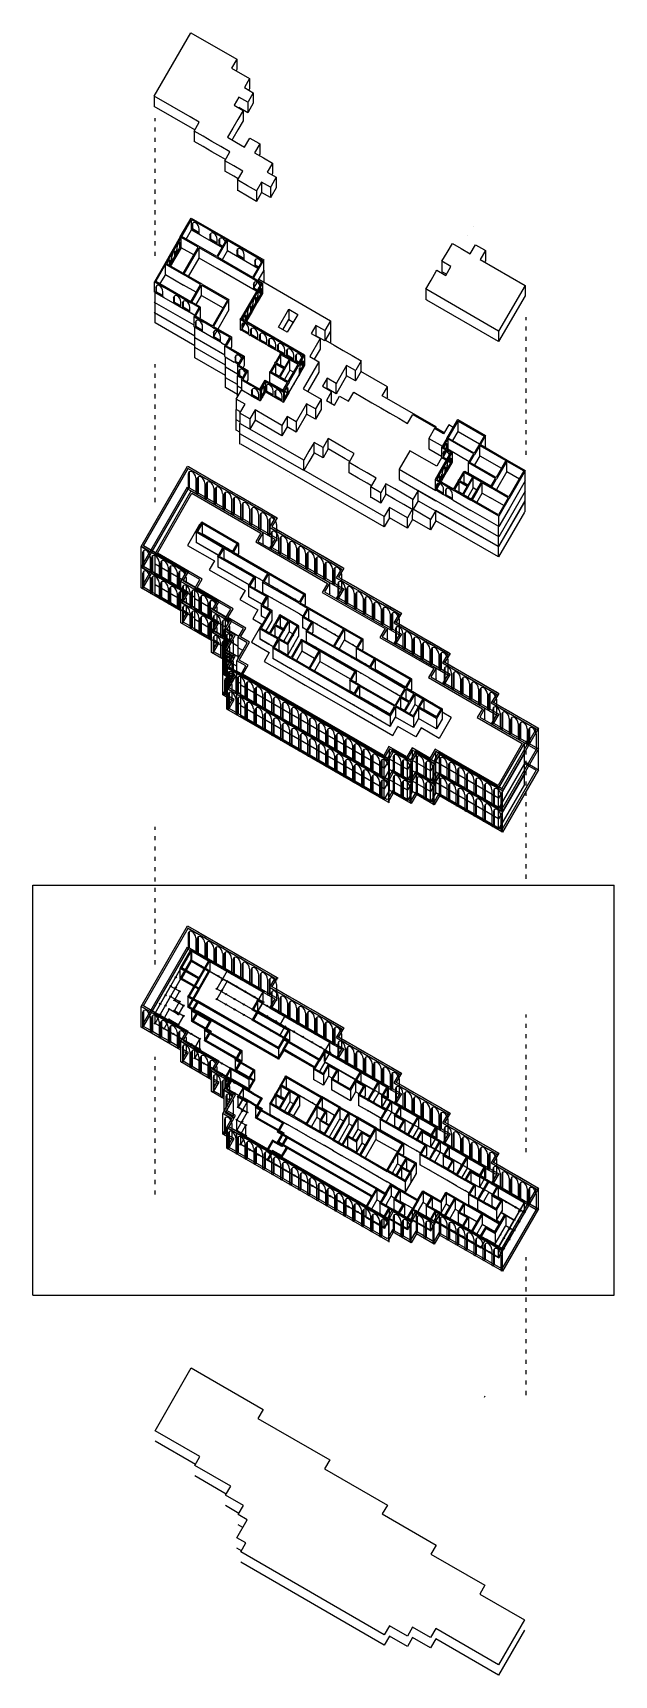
# Model space of a CAD drawing. Header units: metres. Extents: x 1950 to 2882, y 2050 to 2715.
# Drawn here: x 1950.3 to 2118.5, y 2050.4 to 2526.1 of the extents above; entities that cross this region are included whole.
import ezdxf

# ---------------------------------------------------------------- set-up
doc = ezdxf.new("R2010")
doc.units = ezdxf.units.M
doc.linetypes.add('ACAD_ISO03W100', pattern=[30, 12, -18])
for name, color, linetype in [('BACK 1', 250, 'Continuous'), ('BRICK WALLS', 250, 'Continuous'), ('CONTEXT', 250, 'Continuous'), ('OUTLINE', 250, 'Continuous'), ('PILARS', 250, 'Continuous')]:
    doc.layers.add(name, color=color, linetype=linetype)
for name, color, linetype, transparency in [('DOUBLE SKIN FACADE', 250, 'Continuous', 0.5), ('lamina', 255, 'Continuous', 0.5), ('lineass', 250, 'ACAD_ISO03W100', 0.5)]:
    doc.layers.add(name, color=color, linetype=linetype, transparency=transparency)

msp = doc.modelspace()

# ---------------------------------------------------------------- linework, layer by layer
at = {"layer": 'BACK 1'}
for p, q in [((1995.05, 2377.64), (2002.84, 2373.14)), ((2002.84, 2373.14), (2001.34, 2370.55)), ((2018.73, 2346.65), (2017.23, 2344.05))]:
    msp.add_line(p, q, dxfattribs=at)
for points in [[(1998.72, 2383.61), (1998.55, 2383.71), (1995.05, 2377.64)], [(2017.5, 2356.13), (2019, 2358.73), (2016.4, 2360.23), (2017.9, 2362.83), (2012.71, 2365.83), (2014.21, 2368.43), (2003.81, 2374.43), (2005.31, 2377.03), (1997.52, 2381.53), (1999.17, 2384.38)], [(1999.17, 2384.38), (2009.82, 2378.23), (2008.32, 2375.64), (2029.11, 2363.64), (2027.61, 2361.04), (2045.79, 2350.54), (2044.29, 2347.94), (2059.88, 2338.94), (2058.38, 2336.34), (2068.77, 2330.34), (2067.12, 2327.48), (2061.93, 2330.48), (2060.43, 2327.89), (2055.23, 2330.89), (2053.73, 2328.29), (2019.7, 2347.94), (2021.2, 2350.54), (2018.6, 2352.04)], [(2004.02, 2374.78), (2000.12, 2377.03)], [(2009.82, 2375.23), (2009.62, 2374.89)], [(2001.34, 2370.55), (2011.73, 2364.55)], [(2012.91, 2366.18), (2003.81, 2371.43)], [(2011.73, 2364.55), (2010.23, 2361.95)], [(2010.23, 2361.95), (2015.43, 2358.95)], [(2016.6, 2360.58), (2012.71, 2362.83)], [(2029.11, 2360.64), (2028.91, 2360.29)], [(2015.43, 2358.95), (2013.93, 2356.35)], [(2013.93, 2356.35), (2016.53, 2354.85)], [(2017.5, 2356.13), (2016, 2353.54)], [(2017.7, 2356.48), (2016.4, 2357.23)], [(2016.53, 2354.85), (2013.53, 2349.65)], [(2018.6, 2352.04), (2016, 2353.54)], [(2018.6, 2349.04), (2016, 2350.54)], [(2013.53, 2349.65), (2018.73, 2346.65)], [(2019.9, 2348.29), (2018.6, 2349.04)], [(2045.79, 2347.54), (2045.59, 2347.19)], [(2017.23, 2344.05), (2023.89, 2340.2)], [(2023.89, 2340.2), (2029.09, 2337.2)], [(2029.09, 2337.2), (2042.08, 2329.7)], [(2059.88, 2335.94), (2059.68, 2335.59)], [(2042.08, 2329.7), (2054.46, 2322.55), (2055.96, 2325.15)], [(2071.36, 2327.81), (2067.86, 2321.75), (2062.66, 2324.75)], [(2071.36, 2327.81), (2068.77, 2329.3)], [(2062.66, 2324.75), (2061.16, 2322.15), (2055.96, 2325.15)]]:
    msp.add_lwpolyline(points, dxfattribs=at)
at = {"layer": 'BRICK WALLS'}
for p, q in [((1996.22, 2469.06), (1996.22, 2472.06)), ((1996.22, 2472.06), (1998.69, 2470.64)), ((1996.35, 2468.99), (1996.22, 2469.06)), ((1996.35, 2470.49), (1996.5, 2470.75)), ((1996.35, 2470.49), (1996.35, 2469.05)), ((1996.5, 2469.31), (1996.35, 2469.05)), ((1998.43, 2467.85), (1996.35, 2469.05)), ((1996.5, 2470.75), (1996.5, 2469.31)), ((1998.43, 2468.19), (1996.5, 2469.31)), ((1998.43, 2467.85), (1998.43, 2469.29)), ((2001.43, 2469.4), (2001.28, 2469.14)), ((2001.28, 2469.14), (2003.88, 2467.64)), ((1992.88, 2463.89), (1992.88, 2465.39)), ((1993.14, 2465.24), (1992.88, 2465.39)), ((1993.14, 2463.74), (1993.14, 2465.24)), ((1993.22, 2463.87), (1993.22, 2466.87)), ((1998.43, 2467.79), (1996.35, 2468.99)), ((1998.69, 2467.64), (1998.43, 2467.79)), ((2001.54, 2465.99), (2001.28, 2466.14)), ((2001.54, 2467.49), (2001.69, 2467.75)), ((2001.54, 2467.49), (2001.54, 2466.05)), ((2001.69, 2466.31), (2001.54, 2466.05)), ((2003.62, 2464.85), (2001.54, 2466.05)), ((2003.62, 2464.79), (2001.54, 2465.99)), ((2001.69, 2467.75), (2001.69, 2466.31)), ((2003.62, 2465.19), (2001.69, 2466.31)), ((2003.62, 2464.85), (2003.62, 2466.29)), ((2003.88, 2464.64), (2003.62, 2464.79)), ((2004.03, 2467.9), (2003.88, 2467.64)), ((2003.88, 2467.64), (2006.35, 2466.21)), ((2004.14, 2464.49), (2003.88, 2464.64)), ((2004.14, 2465.99), (2004.29, 2466.25)), ((2004.14, 2465.99), (2004.14, 2464.55)), ((2004.29, 2464.81), (2004.14, 2464.55)), ((2005.08, 2464.01), (2004.14, 2464.55)), ((2005.05, 2463.96), (2004.14, 2464.49)), ((2004.29, 2466.25), (2004.29, 2464.81)), ((2005.23, 2464.27), (2004.29, 2464.81)), ((2006.61, 2463.06), (2006.61, 2466.06)), ((2009.23, 2464.9), (2009.08, 2464.64)), ((2009.08, 2464.64), (2011.68, 2463.14)), ((1989.88, 2458.75), (1989.88, 2460.19)), ((1990.14, 2460.04), (1989.88, 2460.19)), ((1990.14, 2458.6), (1990.14, 2460.04)), ((1990.44, 2459.06), (1990.44, 2460.8)), ((1991.38, 2461.29), (1991.38, 2462.79)), ((1991.64, 2462.64), (1991.38, 2462.79)), ((1991.64, 2461.14), (1991.38, 2461.29)), ((1991.64, 2461.14), (1991.64, 2462.64)), ((1991.94, 2461.66), (1991.94, 2463.4)), ((1993.14, 2463.74), (1992.88, 2463.89)), ((1998.41, 2460.87), (1998.41, 2463.87)), ((2009.34, 2461.49), (2009.08, 2461.64)), ((2009.34, 2462.99), (2009.49, 2463.25)), ((2009.34, 2462.99), (2009.34, 2461.55)), ((2009.49, 2461.81), (2009.34, 2461.55)), ((2011.42, 2460.35), (2009.34, 2461.55)), ((2011.42, 2460.29), (2009.34, 2461.49)), ((2009.49, 2463.25), (2009.49, 2461.81)), ((2011.42, 2460.69), (2009.49, 2461.81)), ((2011.42, 2460.35), (2011.42, 2461.79)), ((2011.68, 2460.14), (2011.42, 2460.29)), ((2014.42, 2461.9), (2014.27, 2461.64)), ((2014.27, 2461.64), (2016.74, 2460.21)), ((2014.53, 2459.99), (2014.68, 2460.25)), ((2014.53, 2459.99), (2014.53, 2458.55)), ((2014.68, 2460.25), (2014.68, 2458.81)), ((2017.15, 2457.32), (2017.15, 2460.32)), ((1988.72, 2456.07), (1987.03, 2453.46)), ((1988.72, 2456.07), (1988.72, 2459.07)), ((2013.87, 2454.94), (2016.34, 2453.52)), ((2014.53, 2458.49), (2014.27, 2458.64)), ((2014.68, 2458.81), (2014.53, 2458.55)), ((2015.47, 2458.01), (2014.53, 2458.55)), ((2015.44, 2457.96), (2014.53, 2458.49)), ((2015.62, 2458.27), (2014.68, 2458.81)), ((1985.46, 2451.03), (1985.46, 2454.03)), ((1985.59, 2453.95), (1988.19, 2452.45)), ((1985.85, 2450.8), (1985.59, 2450.95)), ((1985.85, 2452.3), (1986, 2452.56)), ((1985.85, 2452.3), (1985.85, 2450.86)), ((1986, 2451.12), (1985.85, 2450.86)), ((1987.93, 2449.66), (1985.85, 2450.86)), ((1987.93, 2449.6), (1985.85, 2450.8)), ((1986, 2452.56), (1986, 2451.12)), ((1987.93, 2450.01), (1986, 2451.12)), ((1987.93, 2449.66), (1987.93, 2451.1)), ((1990.78, 2450.95), (1993.38, 2449.45)), ((1999.11, 2450.07), (1999.11, 2453.07)), ((2014.13, 2451.79), (2013.87, 2451.94)), ((2014.13, 2453.29), (2014.28, 2453.55)), ((2014.13, 2453.29), (2014.13, 2451.85)), ((2014.28, 2452.11), (2014.13, 2451.85)), ((2015.07, 2451.31), (2014.13, 2451.85)), ((2015.04, 2451.27), (2014.13, 2451.79)), ((2014.28, 2453.55), (2014.28, 2452.11)), ((2015.22, 2451.57), (2014.28, 2452.11)), ((2015.4, 2448.29), (2015.4, 2450.03)), ((2016.21, 2450.59), (2015.54, 2450.98)), ((2016.21, 2450.65), (2015.56, 2451.03)), ((2016.21, 2451), (2015.65, 2451.32)), ((2016.21, 2450.65), (2016.21, 2452.07)), ((2016.34, 2450.52), (2016.21, 2450.59)), ((2016.34, 2450.52), (2016.34, 2452.02)), ((2016.6, 2451.87), (2016.34, 2452.02)), ((2016.6, 2450.37), (2016.34, 2450.52)), ((2016.6, 2450.37), (2016.6, 2451.87)), ((1988.19, 2449.45), (1987.93, 2449.6)), ((1991.04, 2447.8), (1990.78, 2447.95)), ((1991.04, 2449.3), (1991.19, 2449.56)), ((1991.04, 2449.3), (1991.04, 2447.86)), ((1991.19, 2448.12), (1991.04, 2447.86)), ((1993.12, 2446.66), (1991.04, 2447.86)), ((1993.12, 2446.6), (1991.04, 2447.8)), ((1991.19, 2449.56), (1991.19, 2448.12)), ((1993.12, 2447.01), (1991.19, 2448.12)), ((1993.12, 2446.66), (1993.12, 2448.1)), ((1993.38, 2446.45), (1993.12, 2446.6)), ((1993.38, 2449.45), (1995.98, 2447.95)), ((1993.64, 2446.3), (1993.38, 2446.45)), ((1993.64, 2447.8), (1993.79, 2448.06)), ((1993.64, 2447.8), (1993.64, 2446.36)), ((1993.79, 2446.62), (1993.64, 2446.36)), ((1995.72, 2445.16), (1993.64, 2446.36)), ((1995.72, 2445.1), (1993.64, 2446.3)), ((1993.79, 2448.06), (1993.79, 2446.62)), ((1995.72, 2445.51), (1993.79, 2446.62)), ((1995.72, 2445.16), (1995.72, 2446.6)), ((1998.86, 2443.64), (1998.86, 2446.64)), ((2007.05, 2445.83), (2007.05, 2448.83)), ((2013.34, 2445.32), (2013.34, 2446.82)), ((2013.6, 2446.67), (2013.34, 2446.82)), ((2013.6, 2445.17), (2013.34, 2445.32)), ((2013.6, 2445.17), (2013.6, 2446.67)), ((2013.9, 2445.69), (2013.9, 2447.43)), ((2014.84, 2447.92), (2014.84, 2449.42)), ((2015.1, 2449.27), (2014.84, 2449.42)), ((2015.1, 2447.77), (2014.84, 2447.92)), ((2015.1, 2447.77), (2015.1, 2449.27)), ((1995.98, 2444.95), (1995.72, 2445.1)), ((1996.95, 2440.93), (1996.95, 2443.93)), ((1997.08, 2443.85), (1999.68, 2442.35)), ((1997.34, 2440.7), (1997.08, 2440.85)), ((1997.34, 2442.2), (1997.49, 2442.46)), ((1997.34, 2442.2), (1997.34, 2440.76)), ((1997.49, 2441.02), (1997.34, 2440.76)), ((1999.42, 2439.56), (1997.34, 2440.76)), ((1999.42, 2439.5), (1997.34, 2440.7)), ((1997.49, 2442.46), (1997.49, 2441.02)), ((1999.42, 2439.91), (1997.49, 2441.02)), ((1999.42, 2439.56), (1999.42, 2441)), ((2002.27, 2440.85), (2004.87, 2439.35)), ((2002.55, 2441.04), (2007.75, 2438.04)), ((2010.34, 2443.12), (2010.49, 2443.38)), ((2010.34, 2443.12), (2010.34, 2440.12)), ((2010.47, 2443.05), (2010.34, 2443.12)), ((2010.47, 2443.05), (2013.07, 2441.55)), ((2010.73, 2441.4), (2010.88, 2441.66)), ((2010.73, 2441.4), (2010.73, 2439.96)), ((2028.94, 2432.73), (2010.75, 2443.23)), ((2010.88, 2441.66), (2010.88, 2440.22)), ((2010.9, 2440.49), (2010.9, 2441.85)), ((2011.84, 2442.72), (2011.84, 2444.22)), ((2012.1, 2444.07), (2011.84, 2444.22)), ((2012.1, 2442.57), (2011.84, 2442.72)), ((2012.1, 2442.57), (2012.1, 2444.07)), ((2012.4, 2443.09), (2012.4, 2444.83)), ((2013.07, 2441.55), (2015.67, 2440.05)), ((1999.68, 2439.35), (1999.42, 2439.5)), ((2002.53, 2437.7), (2002.27, 2437.85)), ((2002.53, 2439.2), (2002.68, 2439.46)), ((2002.53, 2439.2), (2002.53, 2437.76)), ((2002.68, 2438.02), (2002.53, 2437.76)), ((2004.61, 2436.56), (2002.53, 2437.76)), ((2004.61, 2436.5), (2002.53, 2437.7)), ((2002.68, 2439.46), (2002.68, 2438.02)), ((2004.61, 2436.91), (2002.68, 2438.02)), ((2004.61, 2436.56), (2004.61, 2438)), ((2004.87, 2436.35), (2004.61, 2436.5)), ((2004.87, 2439.35), (2007.34, 2437.93)), ((2004.87, 2436.35), (2006.04, 2435.68)), ((2005.84, 2435.33), (2007.34, 2437.93)), ((2007.75, 2438.04), (2006.25, 2435.44)), ((2007.75, 2438.04), (2007.75, 2435.04)), ((2010.34, 2440.12), (2010.47, 2440.05)), ((2010.73, 2439.9), (2010.47, 2440.05)), ((2010.88, 2440.22), (2010.73, 2439.96)), ((2012.81, 2438.76), (2010.73, 2439.96)), ((2012.81, 2438.7), (2010.73, 2439.9)), ((2012.81, 2439.11), (2010.88, 2440.22)), ((2012.81, 2438.76), (2012.81, 2440.2)), ((2012.94, 2438.62), (2012.81, 2438.7)), ((2012.94, 2438.62), (2013.2, 2438.47)), ((2013.33, 2438.4), (2013.2, 2438.47)), ((2013.33, 2439.9), (2013.48, 2440.16)), ((2013.33, 2439.9), (2013.33, 2438.46)), ((2013.48, 2438.72), (2013.33, 2438.46)), ((2015.41, 2437.26), (2013.33, 2438.46)), ((2015.41, 2437.2), (2013.33, 2438.4)), ((2013.48, 2440.16), (2013.48, 2438.72)), ((2015.41, 2437.61), (2013.48, 2438.72)), ((2015.41, 2437.26), (2015.41, 2438.7)), ((2015.67, 2437.05), (2015.41, 2437.2)), ((2015.67, 2440.05), (2018.26, 2438.55)), ((2015.93, 2436.9), (2015.67, 2437.05)), ((2015.93, 2438.4), (2016.08, 2438.66)), ((2015.93, 2438.4), (2015.93, 2436.96)), ((2016.08, 2437.22), (2015.93, 2436.96)), ((2018.01, 2435.76), (2015.93, 2436.96)), ((2018.01, 2435.7), (2015.93, 2436.9)), ((2016.08, 2438.66), (2016.08, 2437.22)), ((2018.01, 2436.11), (2016.08, 2437.22)), ((2018.01, 2435.76), (2018.01, 2437.2)), ((2018.26, 2438.55), (2020.86, 2437.05)), ((2018.52, 2436.9), (2018.67, 2437.16)), ((2018.52, 2436.9), (2018.52, 2435.46)), ((2018.67, 2437.16), (2018.67, 2435.72)), ((2020.86, 2437.05), (2023.46, 2435.55)), ((2005.84, 2432.33), (2005.84, 2435.33)), ((2008.57, 2433.75), (2005.84, 2435.33)), ((2005.97, 2432.25), (2005.84, 2432.33)), ((2005.97, 2432.25), (2008.57, 2430.75)), ((2006.25, 2435.44), (2011.45, 2432.44)), ((2007.75, 2435.04), (2007.55, 2434.69)), ((2008.57, 2433.75), (2011.04, 2432.33)), ((2008.83, 2432.1), (2008.98, 2432.36)), ((2008.83, 2432.1), (2008.83, 2430.66)), ((2008.98, 2432.36), (2008.98, 2430.92)), ((2009.54, 2429.73), (2011.04, 2432.33)), ((2011.45, 2432.44), (2009.95, 2429.84)), ((2011.45, 2432.44), (2011.45, 2429.74)), ((2018.26, 2435.55), (2018.01, 2435.7)), ((2018.52, 2435.4), (2018.26, 2435.55)), ((2018.67, 2435.72), (2018.52, 2435.46)), ((2020.6, 2434.26), (2018.52, 2435.46)), ((2020.6, 2434.2), (2018.52, 2435.4)), ((2020.6, 2434.61), (2018.67, 2435.72)), ((2020.6, 2434.26), (2020.6, 2435.7)), ((2020.86, 2434.05), (2020.6, 2434.2)), ((2021.12, 2433.9), (2020.86, 2434.05)), ((2021.12, 2435.4), (2021.27, 2435.66)), ((2021.12, 2435.4), (2021.12, 2433.96)), ((2021.27, 2434.22), (2021.12, 2433.96)), ((2023.2, 2432.76), (2021.12, 2433.96)), ((2023.2, 2432.7), (2021.12, 2433.9)), ((2021.27, 2435.66), (2021.27, 2434.22)), ((2023.2, 2433.11), (2021.27, 2434.22)), ((2022.09, 2429.88), (2022.09, 2432.88)), ((2023.2, 2432.76), (2023.2, 2434.2)), ((2023.46, 2432.55), (2023.2, 2432.7)), ((2023.46, 2435.55), (2026.06, 2434.05)), ((2023.72, 2432.4), (2023.46, 2432.55)), ((2023.72, 2433.9), (2023.87, 2434.16)), ((2023.72, 2433.9), (2023.72, 2432.46)), ((2023.87, 2432.72), (2023.72, 2432.46)), ((2025.8, 2431.26), (2023.72, 2432.46)), ((2025.8, 2431.2), (2023.72, 2432.4)), ((2023.87, 2434.16), (2023.87, 2432.72)), ((2025.8, 2431.61), (2023.87, 2432.72)), ((2024.69, 2428.38), (2024.69, 2431.38)), ((2025.8, 2431.26), (2025.8, 2432.7)), ((2026.06, 2431.05), (2025.8, 2431.2)), ((2026.06, 2434.05), (2028.53, 2432.62)), ((2026.32, 2430.9), (2026.06, 2431.05)), ((2026.32, 2432.4), (2026.47, 2432.66)), ((2026.32, 2432.4), (2026.32, 2430.96)), ((2026.47, 2431.22), (2026.32, 2430.96)), ((2026.47, 2432.66), (2026.47, 2431.22)), ((2027.4, 2430.68), (2026.47, 2431.22)), ((2027.18, 2430.29), (2028.53, 2432.62)), ((2028.94, 2432.73), (2027.29, 2429.88)), ((2028.4, 2429.76), (2028.4, 2431.04)), ((2028.45, 2429.49), (2028.45, 2430.99)), ((2028.71, 2430.84), (2028.45, 2430.99)), ((2028.94, 2432.73), (2028.94, 2429.73)), ((2008.83, 2430.6), (2008.57, 2430.75)), ((2008.98, 2430.92), (2008.83, 2430.66)), ((2009.76, 2430.12), (2008.83, 2430.66)), ((2009.74, 2430.08), (2008.83, 2430.6)), ((2009.91, 2430.38), (2008.98, 2430.92)), ((2009.54, 2429.73), (2009.54, 2426.73)), ((2009.54, 2429.73), (2009.67, 2429.66)), ((2009.54, 2426.73), (2009.67, 2426.66)), ((2009.67, 2429.66), (2012.14, 2428.23)), ((2009.93, 2426.51), (2009.67, 2426.66)), ((2009.93, 2428.01), (2010.08, 2428.27)), ((2009.93, 2428.01), (2009.93, 2426.57)), ((2010.08, 2426.83), (2009.93, 2426.57)), ((2010.86, 2426.03), (2009.93, 2426.57)), ((2010.84, 2425.98), (2009.93, 2426.51)), ((2009.95, 2429.84), (2012.54, 2428.34)), ((2010.08, 2428.27), (2010.08, 2426.83)), ((2011.01, 2426.29), (2010.08, 2426.83)), ((2010.64, 2425.63), (2012.14, 2428.23)), ((2012.54, 2428.34), (2011.04, 2425.74)), ((2011.45, 2429.74), (2011.12, 2429.17)), ((2012.54, 2428.34), (2012.54, 2425.64)), ((2018.83, 2424.83), (2018.83, 2427.83)), ((2020.59, 2427.28), (2020.59, 2430.28)), ((2027.25, 2430.42), (2026.32, 2430.96)), ((2027.23, 2430.37), (2026.32, 2430.9)), ((2027.36, 2427.01), (2027.29, 2426.88)), ((2027.51, 2427.27), (2027.51, 2429.01)), ((2028.4, 2429.7), (2027.7, 2430.1)), ((2028.4, 2429.76), (2027.71, 2430.15)), ((2028.4, 2430.11), (2027.82, 2430.44)), ((2028.45, 2429.67), (2028.4, 2429.7)), ((2028.71, 2429.34), (2028.45, 2429.49)), ((2028.66, 2430.91), (2028.66, 2430.88)), ((2028.71, 2429.34), (2028.71, 2430.84)), ((2028.94, 2429.73), (2028.86, 2429.6)), ((2010.64, 2425.63), (2010.64, 2422.63)), ((2010.76, 2425.56), (2010.64, 2425.63)), ((2010.64, 2422.63), (2010.76, 2422.56)), ((2010.76, 2425.56), (2013.36, 2424.06)), ((2013.36, 2421.06), (2010.76, 2422.56)), ((2011.04, 2425.74), (2015.98, 2422.89)), ((2012.54, 2425.64), (2012.21, 2425.07)), ((2013.36, 2424.06), (2015.96, 2422.56)), ((2013.62, 2422.41), (2013.77, 2422.67)), ((2013.62, 2422.41), (2013.62, 2420.97)), ((2013.77, 2422.67), (2013.77, 2421.23)), ((2016.09, 2422.48), (2015.96, 2422.56)), ((2015.98, 2422.89), (2017.48, 2425.49)), ((2016.24, 2422.74), (2016.09, 2422.48)), ((2016.09, 2422.48), (2016.09, 2419.48)), ((2017.59, 2425.08), (2016.24, 2422.74)), ((2016.32, 2419.87), (2016.32, 2421.61)), ((2017.26, 2422.1), (2017.26, 2423.6)), ((2017.52, 2423.45), (2017.26, 2423.6)), ((2017.52, 2421.95), (2017.26, 2422.1)), ((2017.48, 2425.49), (2022.68, 2422.49)), ((2017.52, 2421.95), (2017.52, 2423.45)), ((2017.59, 2425.08), (2020.06, 2423.66)), ((2017.59, 2425.08), (2017.59, 2422.08)), ((2017.72, 2422.01), (2017.59, 2422.08)), ((2017.72, 2423.51), (2017.87, 2423.77)), ((2017.72, 2423.51), (2017.72, 2422.07)), ((2017.87, 2422.33), (2017.72, 2422.07)), ((2019.8, 2420.87), (2017.72, 2422.07)), ((2019.8, 2420.81), (2017.72, 2422.01)), ((2017.87, 2423.77), (2017.87, 2422.33)), ((2019.8, 2421.21), (2017.87, 2422.33)), ((2019.8, 2420.87), (2019.8, 2422.31)), ((2020.06, 2423.66), (2022.66, 2422.16)), ((2020.32, 2422.01), (2020.47, 2422.27)), ((2020.32, 2422.01), (2020.32, 2420.57)), ((2020.47, 2422.27), (2020.47, 2420.83)), ((2022.79, 2422.08), (2022.66, 2422.16)), ((2022.68, 2422.49), (2024.03, 2424.83)), ((2024.44, 2424.94), (2022.79, 2422.08)), ((2022.79, 2422.08), (2022.79, 2419.08)), ((2023.95, 2421.7), (2023.95, 2423.2)), ((2024.21, 2423.05), (2023.95, 2423.2)), ((2024.21, 2421.55), (2023.95, 2421.7)), ((2024.21, 2421.55), (2024.21, 2423.05)), ((2013.62, 2420.91), (2013.36, 2421.06)), ((2013.77, 2421.23), (2013.62, 2420.97)), ((2015.7, 2419.77), (2013.62, 2420.97)), ((2015.7, 2419.71), (2013.62, 2420.91)), ((2015.7, 2420.11), (2013.77, 2421.23)), ((2015.7, 2419.77), (2015.7, 2421.21)), ((2015.96, 2419.56), (2015.7, 2419.71)), ((2016.09, 2419.48), (2015.96, 2419.56)), ((2016.09, 2419.48), (2016.17, 2419.61)), ((2020.06, 2420.66), (2019.8, 2420.81)), ((2020.32, 2420.51), (2020.06, 2420.66)), ((2020.47, 2420.83), (2020.32, 2420.57)), ((2022.4, 2419.37), (2020.32, 2420.57)), ((2022.4, 2419.31), (2020.32, 2420.51)), ((2022.4, 2419.71), (2020.47, 2420.83)), ((2022.4, 2419.37), (2022.4, 2420.81)), ((2022.66, 2419.16), (2022.4, 2419.31)), ((2022.79, 2419.08), (2022.66, 2419.16)), ((2022.79, 2419.08), (2022.86, 2419.21)), ((2023.01, 2419.47), (2023.01, 2421.21)), ((2073.36, 2410.67), (2073.36, 2413.67)), ((2070.1, 2408.62), (2068.6, 2406.03)), ((2070.36, 2408.47), (2069.01, 2406.14)), ((2070.36, 2408.47), (2070.36, 2405.47)), ((2081.3, 2406.43), (2081.3, 2409.43)), ((2071.19, 2404.53), (2066.69, 2396.73)), ((2071.6, 2404.64), (2067.1, 2396.84)), ((2068.67, 2406.16), (2068.6, 2406.03)), ((2068.6, 2406.03), (2068.6, 2403.03)), ((2068.73, 2405.95), (2068.6, 2406.03)), ((2068.6, 2403.03), (2068.73, 2402.95)), ((2068.73, 2405.95), (2071.19, 2404.53)), ((2068.99, 2402.8), (2068.73, 2402.95)), ((2068.99, 2404.3), (2069.14, 2404.56)), ((2068.99, 2404.3), (2068.99, 2402.86)), ((2069.14, 2403.12), (2068.99, 2402.86)), ((2069.92, 2402.32), (2068.99, 2402.86)), ((2069.9, 2402.28), (2068.99, 2402.8)), ((2071.6, 2404.64), (2069.01, 2406.14)), ((2069.14, 2404.56), (2069.14, 2403.12)), ((2070.07, 2402.58), (2069.14, 2403.12)), ((2070.02, 2405.55), (2070.02, 2406.99)), ((2070.28, 2406.84), (2070.02, 2406.99)), ((2070.28, 2405.4), (2070.28, 2406.84)), ((2071.06, 2401.66), (2071.06, 2402.94)), ((2071.12, 2401.4), (2071.12, 2402.9)), ((2071.38, 2402.75), (2071.12, 2402.9)), ((2071.38, 2401.25), (2071.38, 2402.75)), ((2071.6, 2404.64), (2071.6, 2401.64)), ((2079.65, 2403.57), (2079.65, 2406.57)), ((2068.12, 2396.26), (2068.12, 2397.7)), ((2068.38, 2397.55), (2068.12, 2397.7)), ((2068.68, 2396.57), (2068.68, 2398.31)), ((2069.62, 2398.8), (2069.62, 2400.3)), ((2069.88, 2400.15), (2069.62, 2400.3)), ((2069.88, 2398.65), (2069.62, 2398.8)), ((2069.88, 2398.65), (2069.88, 2400.15)), ((2070.18, 2399.17), (2070.18, 2400.91)), ((2071.06, 2401.6), (2070.37, 2402)), ((2071.06, 2401.66), (2070.38, 2402.06)), ((2071.06, 2402.01), (2070.49, 2402.34)), ((2071.12, 2401.57), (2071.06, 2401.6)), ((2071.38, 2401.25), (2071.12, 2401.4)), ((2071.53, 2401.51), (2071.6, 2401.64)), ((2075.04, 2399.19), (2075.3, 2399.04)), ((2075.15, 2395.78), (2075.15, 2398.78)), ((2076.39, 2398.53), (2076.39, 2401.53)), ((2087.44, 2399.07), (2087.44, 2402.07)), ((2092.79, 2396.33), (2092.79, 2399.33)), ((2066.69, 2396.73), (2066.69, 2393.73)), ((2066.82, 2396.66), (2066.69, 2396.73)), ((2066.82, 2393.66), (2066.69, 2393.73)), ((2066.82, 2396.66), (2069.42, 2395.16)), ((2067.08, 2393.51), (2066.82, 2393.66)), ((2067.08, 2395.01), (2067.23, 2395.27)), ((2067.08, 2395.01), (2067.08, 2393.57)), ((2067.23, 2393.83), (2067.08, 2393.57)), ((2069.16, 2392.37), (2067.08, 2393.57)), ((2069.16, 2392.31), (2067.08, 2393.51)), ((2067.1, 2396.84), (2072.04, 2393.99)), ((2067.23, 2395.27), (2067.23, 2393.83)), ((2069.16, 2392.71), (2067.23, 2393.83)), ((2068.38, 2396.11), (2068.38, 2397.55)), ((2069.16, 2392.37), (2069.16, 2393.81)), ((2069.42, 2395.16), (2072.02, 2393.66)), ((2069.68, 2393.51), (2069.83, 2393.77)), ((2069.68, 2393.51), (2069.68, 2392.07)), ((2069.83, 2393.77), (2069.83, 2392.33)), ((2073.65, 2393.18), (2073.65, 2396.18)), ((2077.75, 2394.28), (2077.75, 2397.28)), ((2080.35, 2392.78), (2080.35, 2395.78)), ((2069.42, 2392.16), (2069.16, 2392.31)), ((2069.68, 2392.01), (2069.42, 2392.16)), ((2069.83, 2392.33), (2069.68, 2392.07)), ((2071.76, 2390.87), (2069.68, 2392.07)), ((2071.76, 2390.81), (2069.68, 2392.01)), ((2071.76, 2391.21), (2069.83, 2392.33)), ((2071.76, 2390.87), (2071.76, 2392.31)), ((2072.02, 2390.66), (2071.76, 2390.81)), ((1999.28, 2383.97), (1999.28, 2380.97)), ((2085.14, 2383.08), (2085.14, 2386.08)), ((1997.52, 2381.53), (1997.52, 2378.53)), ((1997.52, 2378.53), (2004.02, 2374.78)), ((2005.57, 2376.88), (2005.57, 2373.88)), ((2009.82, 2378.23), (2009.82, 2375.23)), ((2005.57, 2373.88), (2005.52, 2373.79)), ((2005.57, 2373.88), (2008.17, 2372.38)), ((2018.56, 2369.38), (2018.56, 2366.38)), ((2016.8, 2366.93), (2016.8, 2363.93)), ((2027.46, 2360.78), (2029.8, 2359.43)), ((2027.61, 2361.04), (2029.95, 2359.69)), ((2029.11, 2363.64), (2029.11, 2360.64)), ((2021.86, 2357.08), (2021.86, 2354.08)), ((2024.46, 2355.58), (2024.46, 2352.58)), ((2027.46, 2357.78), (2028.5, 2357.18)), ((2028.3, 2356.83), (2028.3, 2353.83)), ((2030.06, 2359.28), (2030.06, 2356.28)), ((2031.3, 2355.44), (2031.3, 2352.44)), ((2020.36, 2354.48), (2020.36, 2351.48)), ((2021.46, 2350.39), (2021.46, 2347.39)), ((2027.21, 2354.34), (2027.21, 2351.34)), ((2029.39, 2352.73), (2029.39, 2349.73)), ((2040.45, 2353.28), (2040.45, 2350.28)), ((2045.79, 2350.54), (2045.79, 2347.54)), ((2021.46, 2347.39), (2021.41, 2347.3)), ((2024.06, 2348.89), (2024.06, 2345.89)), ((2028.15, 2349.98), (2028.15, 2346.98)), ((2033.35, 2346.98), (2033.35, 2343.98)), ((2043.88, 2347.83), (2043.88, 2344.83)), ((2043.89, 2341.24), (2043.89, 2338.24)), ((2049.34, 2344.68), (2049.34, 2341.68)), ((2041.98, 2338.54), (2041.98, 2335.54)), ((2044.84, 2336.89), (2044.84, 2333.89)), ((2058.23, 2336.08), (2058.23, 2333.08)), ((2059.88, 2338.94), (2059.88, 2335.94)), ((2056.73, 2333.48), (2056.73, 2330.48)), ((2060.83, 2334.58), (2060.83, 2331.58)), ((2053.73, 2328.29), (2053.73, 2325.29)), ((2055.23, 2330.89), (2055.23, 2327.89)), ((2060.43, 2327.89), (2060.43, 2324.89)), ((2067.12, 2327.48), (2067.12, 2324.48)), ((1996.22, 2260.17), (1996.22, 2257.17)), ((1992.96, 2252.12), (1992.96, 2255.12)), ((2001.56, 2257.43), (2001.56, 2254.43)), ((1995.15, 2246.92), (1995.15, 2243.92)), ((1996.25, 2242.83), (1996.25, 2239.83)), ((1999.95, 2237.23), (1999.95, 2234.23)), ((2024.54, 2237.23), (2024.54, 2234.23)), ((2010.75, 2231.34), (2010.75, 2228.34)), ((2021.39, 2231.77), (2021.39, 2228.77)), ((2008.84, 2228.63), (2008.84, 2225.63)), ((2034.79, 2230.97), (2034.79, 2227.97)), ((2034.79, 2227.97), (2043.62, 2222.87)), ((2035.89, 2226.87), (2035.89, 2223.87)), ((2005.84, 2223.43), (2005.84, 2220.43)), ((2006.1, 2223.28), (2006.1, 2220.28)), ((2007.6, 2225.88), (2007.6, 2222.88)), ((2012.8, 2222.88), (2012.8, 2219.88)), ((2014.45, 2225.74), (2014.45, 2222.74)), ((2023.59, 2223.58), (2023.59, 2220.58)), ((2031.53, 2225.92), (2031.53, 2222.92)), ((2034.39, 2224.27), (2034.39, 2221.27)), ((2036.72, 2222.92), (2036.72, 2219.92)), ((2038.63, 2225.63), (2038.63, 2222.63)), ((2043.68, 2222.37), (2043.68, 2219.37)), ((2045.18, 2224.97), (2045.18, 2221.97)), ((2050.38, 2221.97), (2050.38, 2218.97)), ((2020.59, 2218.38), (2020.59, 2215.38)), ((2022.09, 2220.98), (2022.09, 2217.98)), ((2024.69, 2219.48), (2024.69, 2216.48)), ((2027.44, 2218.24), (2027.44, 2215.24)), ((2033.98, 2217.58), (2033.98, 2214.58)), ((2042.18, 2219.77), (2042.18, 2216.77)), ((2044.52, 2218.42), (2044.52, 2215.42)), ((2046.43, 2221.13), (2046.43, 2218.13)), ((2051.21, 2218.02), (2051.21, 2215.02)), ((2053.12, 2220.73), (2053.12, 2217.73)), ((2014.73, 2214.84), (2014.73, 2211.84)), ((2018.83, 2215.93), (2018.83, 2212.93)), ((2032.48, 2214.98), (2035.08, 2213.48)), ((2032.48, 2214.98), (2032.48, 2211.98)), ((2032.63, 2215.24), (2035.23, 2213.74)), ((2034.97, 2213.89), (2033.32, 2211.03)), ((2035.23, 2213.74), (2033.58, 2210.88)), ((2035.23, 2213.74), (2035.23, 2210.74)), ((2039.18, 2214.58), (2039.18, 2211.58)), ((2041.78, 2213.08), (2041.78, 2210.08)), ((2054.07, 2216.37), (2054.07, 2213.37)), ((2054.91, 2212.42), (2054.91, 2209.42)), ((2056.67, 2214.87), (2056.67, 2211.87)), ((2032.48, 2211.98), (2033.52, 2211.38)), ((2035.92, 2209.53), (2033.32, 2211.03)), ((2033.32, 2211.03), (2033.32, 2208.03)), ((2034.62, 2207.28), (2033.32, 2208.03)), ((2036.07, 2209.79), (2033.47, 2211.29)), ((2035.23, 2210.74), (2035.03, 2210.39)), ((2045.36, 2207.89), (2043.71, 2205.03)), ((2045.62, 2207.74), (2043.97, 2204.88)), ((2044.38, 2211.58), (2044.38, 2208.58)), ((2047.81, 2206.13), (2045.21, 2207.63)), ((2047.96, 2206.39), (2045.36, 2207.89)), ((2045.47, 2207.48), (2045.47, 2204.48)), ((2049.57, 2208.58), (2049.57, 2205.58)), ((2050.81, 2211.33), (2050.81, 2208.33)), ((2057.92, 2211.03), (2057.92, 2208.03)), ((2061.87, 2211.87), (2061.87, 2208.87)), ((2062.96, 2207.77), (2062.96, 2204.77)), ((2067.21, 2209.13), (2067.21, 2206.13)), ((2041.38, 2206.38), (2043.97, 2204.88)), ((2041.38, 2206.38), (2041.38, 2203.38)), ((2041.38, 2203.38), (2043.97, 2201.88)), ((2041.53, 2206.64), (2044.12, 2205.14)), ((2043.97, 2204.88), (2043.97, 2201.88)), ((2045.47, 2204.48), (2043.97, 2201.88)), ((2046.77, 2203.73), (2045.47, 2204.48)), ((2046.92, 2203.99), (2046.66, 2204.14)), ((2057.52, 2204.34), (2057.52, 2201.34)), ((2064.21, 2203.94), (2064.21, 2200.94)), ((2068.16, 2204.77), (2068.16, 2201.77)), ((2070.76, 2203.27), (2070.76, 2200.27)), ((2055.87, 2201.48), (2055.87, 2198.48)), ((2055.87, 2198.48), (2056.91, 2197.88)), ((2058.46, 2199.98), (2058.46, 2196.98)), ((2061.21, 2198.74), (2061.21, 2195.74)), ((2062.3, 2201.23), (2062.3, 2198.23)), ((2069, 2200.83), (2069, 2197.83)), ((2072.01, 2199.44), (2072.01, 2196.44)), ((2075.95, 2200.27), (2075.95, 2197.27)), ((2056.96, 2197.38), (2056.96, 2194.38)), ((2058.06, 2193.28), (2058.06, 2190.28)), ((2059.64, 2196.01), (2059.64, 2193.01)), ((2075.95, 2197.27), (2074.4, 2194.59)), ((2077.05, 2196.18), (2077.05, 2193.18)), ((2081.3, 2197.53), (2081.3, 2194.53)), ((2049.87, 2191.09), (2049.87, 2188.09)), ((2053.96, 2192.19), (2053.96, 2189.19)), ((2056.56, 2190.69), (2056.56, 2187.69)), ((2063.26, 2190.28), (2063.26, 2187.28)), ((2065.86, 2188.78), (2065.86, 2185.78)), ((2069.95, 2189.88), (2069.95, 2186.88)), ((2072.55, 2188.38), (2072.55, 2185.38)), ((2076.39, 2189.63), (2076.39, 2186.63)), ((2078.3, 2189.34), (2078.1, 2188.99)), ((2078.3, 2192.34), (2078.3, 2189.34)), ((2083.09, 2189.23), (2083.09, 2186.23)), ((2085, 2191.94), (2085, 2188.94)), ((2046.61, 2186.04), (2046.61, 2183.04)), ((2050.7, 2187.14), (2050.7, 2184.14)), ((2054.8, 2188.24), (2054.8, 2185.24)), ((2057.81, 2186.85), (2057.81, 2183.85)), ((2064.1, 2186.34), (2064.1, 2183.34)), ((2068.45, 2187.28), (2068.45, 2184.28)), ((2073.39, 2184.43), (2073.39, 2181.43)), ((2075.15, 2186.88), (2075.15, 2183.88)), ((2078.99, 2188.13), (2078.99, 2185.13)), ((2080.35, 2183.88), (2080.35, 2180.88)), ((2084.44, 2184.98), (2084.44, 2181.98)), ((2086.09, 2187.84), (2086.09, 2184.84)), ((2087.19, 2183.74), (2087.19, 2180.74)), ((2076.4, 2183.04), (2076.4, 2180.04)), ((2084.04, 2178.28), (2084.04, 2175.28))]:
    msp.add_line(p, q, dxfattribs=at)
for points in [[(1992.96, 2467.02), (1996.11, 2472.47), (2006.76, 2466.32), (2003.76, 2461.13)], [(1994.67, 2466.38), (1996.22, 2469.06), (2005.05, 2463.96)], [(1992.96, 2467.02), (1988.46, 2459.22)], [(1993.22, 2466.87), (1988.87, 2459.33), (1993.8, 2456.48), (1998.15, 2464.02)], [(1998.15, 2464.02), (1993.22, 2466.87)], [(2006.61, 2466.06), (2016.74, 2460.21), (2013.89, 2455.28), (2003.76, 2461.13)], [(2006.76, 2466.32), (2017.15, 2460.32), (2014.15, 2455.13)], [(1993.22, 2463.87), (1990.17, 2458.58)], [(1991.79, 2461.4), (1990.29, 2458.8)], [(1990.44, 2459.66), (1991.38, 2461.29)], [(1993.22, 2463.87), (1991.79, 2461.4)], [(1991.94, 2462.26), (1992.88, 2463.89)], [(1996.86, 2461.77), (1993.22, 2463.87)], [(1994.06, 2456.33), (1998.41, 2463.87)], [(1995.36, 2455.58), (1998.41, 2460.87)], [(2003.61, 2460.87), (1998.41, 2463.87)], [(2003.61, 2457.87), (1998.41, 2460.87)], [(2014, 2454.87), (2003.61, 2460.87)], [(2006.61, 2463.06), (2005.06, 2460.38)], [(2006.61, 2463.06), (2015.44, 2457.96)], [(1988.46, 2459.22), (1985.46, 2454.03), (1996.11, 2447.88)], [(1988.72, 2459.07), (1985.87, 2454.14), (1996, 2448.29), (1998.85, 2453.22), (1993.91, 2456.07)], [(1988.72, 2459.07), (1993.91, 2456.07)], [(1988.72, 2456.07), (1993.91, 2453.07)], [(1990.29, 2458.8), (1990.17, 2458.58)], [(1999.26, 2453.33), (1994.06, 2456.33)], [(2014, 2451.87), (2003.61, 2457.87)], [(2014, 2454.87), (2016.34, 2453.52), (2010.34, 2443.12)], [(2014.15, 2455.13), (2016.75, 2453.63), (2010.75, 2443.23)], [(2017.15, 2457.32), (2015.45, 2454.38)], [(1985.46, 2451.03), (1996.11, 2444.88)], [(1997.55, 2450.97), (1993.91, 2453.07)], [(1996.26, 2448.14), (1999.11, 2453.07)], [(1999.11, 2453.07), (2006.64, 2448.72), (2002.29, 2441.19), (1997.36, 2444.04), (1998.86, 2446.64), (1996.26, 2448.14)], [(1997.56, 2447.39), (1999.11, 2450.07)], [(1999.11, 2450.07), (2005.35, 2446.47)], [(1999.26, 2453.33), (2007.05, 2448.83), (2002.55, 2441.04)], [(2015.17, 2453.89), (2014.28, 2452.35)], [(2016.75, 2450.63), (2015.25, 2448.03)], [(2015.4, 2448.89), (2016.34, 2450.52)], [(2016.75, 2453.63), (2016.75, 2450.63)], [(2002.4, 2440.78), (1996.95, 2443.93), (1998.45, 2446.53), (1996.11, 2447.88)], [(2007.05, 2445.83), (2003.85, 2440.29)], [(2013.75, 2445.43), (2012.25, 2442.83)], [(2012.4, 2443.69), (2013.34, 2445.32)], [(2015.25, 2448.03), (2013.75, 2445.43)], [(2013.9, 2446.29), (2014.84, 2447.92)], [(1997.15, 2444.28), (1996.11, 2444.88)], [(2002.4, 2437.78), (1996.95, 2440.93)], [(1998.66, 2443.29), (1998.86, 2443.64)], [(2011.77, 2442), (2010.88, 2440.46)], [(2010.9, 2441.09), (2011.48, 2442.09)], [(2011.79, 2442.63), (2011.84, 2442.72)], [(2012.25, 2442.83), (2012.05, 2442.48)], [(2003.57, 2439.8), (2002.68, 2438.26)], [(2021.83, 2433.03), (2018.83, 2427.83), (2024.03, 2424.83)], [(2022.09, 2432.88), (2020.74, 2430.54)], [(2021.83, 2433.03), (2021.98, 2433.29)], [(2024.69, 2431.38), (2021.84, 2426.44)], [(2027.18, 2430.29), (2021.98, 2433.29)], [(2024.43, 2431.53), (2022.09, 2432.88)], [(2024.43, 2431.53), (2023.08, 2429.19)], [(2024.18, 2425.09), (2027.03, 2430.03), (2024.69, 2431.38)], [(2024.58, 2431.79), (2024.84, 2431.64)], [(2019.09, 2427.68), (2018.83, 2427.83), (2018.98, 2428.09)], [(2020.59, 2430.28), (2019.24, 2427.94), (2021.58, 2426.59)], [(2020.33, 2430.43), (2020.48, 2430.69)], [(2020.59, 2430.28), (2022.93, 2428.93)], [(2020.59, 2427.28), (2021.63, 2426.68)], [(2020.74, 2430.54), (2023.08, 2429.19)], [(2022.93, 2428.93), (2021.58, 2426.59)], [(2021.84, 2426.44), (2024.18, 2425.09)], [(2022.09, 2429.88), (2022.04, 2429.79)], [(2023.13, 2429.28), (2022.09, 2429.88)], [(2024.69, 2428.38), (2023.14, 2425.69)], [(2023.34, 2429.04), (2023.19, 2428.78)], [(2024.36, 2421.81), (2027.44, 2427.14)], [(2024.44, 2424.94), (2027.44, 2430.14)], [(2025.73, 2427.78), (2024.69, 2428.38)], [(2025.94, 2427.54), (2025.79, 2427.28)], [(2027.44, 2430.14), (2027.29, 2429.88)], [(2028.86, 2429.6), (2027.36, 2427.01)], [(2027.51, 2427.87), (2028.45, 2429.49)], [(2017.59, 2422.08), (2016.17, 2419.61)], [(2016.32, 2420.47), (2017.26, 2422.1)], [(2019.09, 2424.68), (2018.83, 2424.83)], [(2018.83, 2424.83), (2022.73, 2422.58)], [(2024.36, 2421.81), (2022.86, 2419.21)], [(2023.01, 2420.07), (2023.95, 2421.7)], [(2023.34, 2426.04), (2023.19, 2425.78)], [(2023.2, 2422.31), (2023.95, 2421.87)], [(2070.1, 2408.62), (2073.25, 2414.08)], [(2073.25, 2414.08), (2081.3, 2409.43), (2079.8, 2406.83)], [(2077.89, 2404.12), (2070.36, 2408.47)], [(2071.81, 2407.98), (2073.36, 2410.67), (2079.59, 2407.07)], [(2069.14, 2403.96), (2069.73, 2404.99)], [(2070.03, 2404.9), (2069.14, 2403.36)], [(2070.36, 2405.47), (2070.31, 2405.39)], [(2076.59, 2401.87), (2070.36, 2405.47)], [(2084.19, 2397.03), (2076.39, 2401.53), (2077.89, 2404.12)], [(2079.65, 2406.57), (2087.19, 2402.22), (2084.34, 2397.29), (2076.8, 2401.64), (2078.15, 2403.97)], [(2079.65, 2406.57), (2078.15, 2403.97)], [(2079.65, 2403.57), (2078.15, 2400.97)], [(2079.65, 2403.57), (2085.89, 2399.97)], [(2079.8, 2406.83), (2087.59, 2402.33)], [(2081.3, 2406.43), (2081.1, 2406.08)], [(2070.03, 2398.91), (2068.53, 2396.31)], [(2068.68, 2397.17), (2069.62, 2398.8)], [(2071.53, 2401.51), (2070.03, 2398.91)], [(2070.18, 2399.77), (2071.12, 2401.4)], [(2074.89, 2398.93), (2072.04, 2393.99)], [(2075.15, 2398.78), (2073.8, 2396.44)], [(2074.89, 2398.93), (2075.04, 2399.19)], [(2080.09, 2395.93), (2075.15, 2398.78)], [(2080.24, 2396.19), (2075.3, 2399.04)], [(2082.89, 2394.78), (2076.39, 2398.53)], [(2077.64, 2397.69), (2077.9, 2397.54)], [(2078.1, 2400.89), (2078.15, 2400.97)], [(2087.44, 2402.07), (2092.38, 2399.22), (2088.03, 2391.69), (2083.09, 2394.54), (2084.44, 2396.88)], [(2087.44, 2402.07), (2084.44, 2396.88)], [(2087.44, 2399.07), (2084.44, 2393.88)], [(2087.44, 2399.07), (2091.08, 2396.97)], [(2087.59, 2402.33), (2092.79, 2399.33), (2088.14, 2391.28)], [(2067.23, 2394.67), (2067.83, 2395.7)], [(2068.12, 2395.61), (2067.23, 2394.07)], [(2068.53, 2396.31), (2068.4, 2396.09)], [(2072.15, 2393.58), (2071.89, 2393.73)], [(2071.89, 2393.73), (2077.09, 2390.73)], [(2073.65, 2396.18), (2072.3, 2393.84), (2074.64, 2392.49)], [(2073.39, 2396.33), (2073.54, 2396.59)], [(2073.65, 2393.18), (2073.6, 2393.09)], [(2073.65, 2396.18), (2075.99, 2394.83)], [(2073.65, 2393.18), (2074.69, 2392.58)], [(2073.8, 2396.44), (2076.14, 2395.09)], [(2075.99, 2394.83), (2074.64, 2392.49)], [(2077.75, 2397.28), (2074.9, 2392.34)], [(2075.15, 2395.78), (2075.1, 2395.69)], [(2076.19, 2395.18), (2075.15, 2395.78)], [(2077.49, 2397.43), (2076.14, 2395.09)], [(2077.75, 2394.28), (2076.2, 2391.59)], [(2076.4, 2394.94), (2076.25, 2394.68)], [(2077.24, 2390.99), (2080.09, 2395.93)], [(2077.75, 2397.28), (2077.75, 2397.28), (2077.49, 2397.43)], [(2087.88, 2391.43), (2085.03, 2386.49), (2077.5, 2390.84), (2080.35, 2395.78), (2082.69, 2394.43)], [(2078.79, 2393.68), (2077.75, 2394.28)], [(2080.24, 2396.19), (2082.84, 2394.69)], [(2087.88, 2391.43), (2082.69, 2394.43)], [(2082.84, 2394.69), (2084.19, 2397.03)], [(2084.39, 2393.79), (2084.44, 2393.88)], [(2092.79, 2396.33), (2088.14, 2388.28)], [(2071.89, 2390.73), (2077.09, 2387.73)], [(2074.9, 2392.34), (2077.24, 2390.99)], [(2076.4, 2391.94), (2076.25, 2391.68)], [(2088.14, 2391.28), (2085.14, 2386.08), (2077.09, 2390.73)], [(2088.14, 2388.28), (2085.14, 2383.08), (2077.09, 2387.73)], [(2078.8, 2390.09), (2080.35, 2392.78), (2082.69, 2391.43)], [(2086.58, 2389.18), (2082.69, 2391.43)], [(2008.32, 2375.64), (2009.82, 2378.23), (1999.17, 2384.38), (1997.52, 2381.53), (2005.31, 2377.03)], [(2008.11, 2375.87), (1999.28, 2380.97), (1999.23, 2380.89)], [(2005.31, 2377.03), (2003.81, 2374.43), (2014.21, 2368.43)], [(2003.81, 2374.43), (2003.81, 2371.43), (2012.91, 2366.18)], [(2005.57, 2376.88), (2004.22, 2374.54), (2014.36, 2368.69)], [(2005.57, 2376.88), (2008.17, 2375.38)], [(2008.17, 2375.38), (2018.3, 2369.53)], [(2008.32, 2375.64), (2018.45, 2369.79)], [(2009.62, 2374.89), (2009.82, 2375.23)], [(2008.17, 2372.38), (2017.01, 2367.28)], [(2027.46, 2360.78), (2016.8, 2366.93), (2018.3, 2369.53)], [(2018.45, 2369.79), (2029.11, 2363.64), (2027.61, 2361.04)], [(2014.21, 2368.43), (2012.71, 2365.83), (2017.9, 2362.83)], [(2012.71, 2365.83), (2012.71, 2362.83), (2016.6, 2360.58)], [(2014.47, 2368.28), (2013.12, 2365.94), (2018.31, 2362.94)], [(2014.62, 2365.54), (2014.42, 2365.19)], [(2014.62, 2368.54), (2014.62, 2365.54)], [(2018.51, 2366.29), (2018.56, 2366.38), (2027.4, 2361.28)], [(2017.9, 2362.83), (2016.4, 2360.23), (2019, 2358.73)], [(2016.4, 2360.23), (2016.4, 2357.23), (2017.7, 2356.48)], [(2027.46, 2357.78), (2016.8, 2363.93)], [(2018.16, 2362.68), (2016.81, 2360.34), (2019.41, 2358.84)], [(2018.31, 2359.94), (2018.11, 2359.59)], [(2018.31, 2362.94), (2018.31, 2359.94)], [(2029.11, 2360.64), (2028.91, 2360.29)], [(2029.95, 2359.69), (2040.34, 2353.69)], [(2019, 2358.73), (2016, 2353.54), (2018.6, 2352.04)], [(2019.26, 2358.58), (2016.41, 2353.64), (2018.75, 2352.29)], [(2019.41, 2355.84), (2017.71, 2352.89)], [(2021.46, 2350.39), (2024.06, 2348.89), (2027.21, 2354.34), (2021.75, 2357.49), (2018.75, 2352.29)], [(2019.41, 2358.84), (2019.41, 2355.84)], [(2024.2, 2355.73), (2021.86, 2357.08), (2020.51, 2354.74)], [(2021.61, 2350.64), (2023.95, 2349.29), (2026.8, 2354.23), (2024.46, 2355.58)], [(2021.61, 2350.64), (2024.46, 2355.58)], [(2022.85, 2353.39), (2024.2, 2355.73)], [(2037.19, 2348.23), (2029.39, 2352.73), (2030.89, 2355.33), (2028.3, 2356.83), (2029.8, 2359.43)], [(2037.34, 2348.49), (2029.8, 2352.84), (2031.3, 2355.44), (2028.71, 2356.94), (2030.06, 2359.28), (2040.19, 2353.43)], [(2030, 2356.19), (2030.06, 2356.28), (2038.89, 2351.18)], [(2016, 2353.54), (2016, 2350.54), (2018.6, 2349.04)], [(2018.6, 2352.04), (2021.2, 2350.54)], [(2020.36, 2354.48), (2019.01, 2352.14), (2021.35, 2350.79)], [(2021.2, 2350.54), (2019.7, 2347.94), (2024.89, 2344.94)], [(2021.46, 2350.39), (2020.11, 2348.05), (2025.04, 2345.2)], [(2020.36, 2351.48), (2020.31, 2351.39)], [(2020.36, 2354.48), (2022.7, 2353.13)], [(2020.36, 2351.48), (2021.4, 2350.88)], [(2020.51, 2354.74), (2022.85, 2353.39)], [(2021.35, 2350.79), (2022.7, 2353.13)], [(2021.46, 2347.39), (2024.06, 2345.89), (2027.21, 2351.34)], [(2022.9, 2353.48), (2021.86, 2354.08), (2021.81, 2353.99)], [(2022.91, 2349.89), (2024.46, 2352.58)], [(2025.5, 2351.98), (2024.46, 2352.58)], [(2033.24, 2347.39), (2028.04, 2350.39), (2025.04, 2345.2)], [(2029.59, 2353.08), (2028.3, 2353.83)], [(2031.1, 2352.09), (2031.3, 2352.44)], [(2037.34, 2348.49), (2040.19, 2353.43)], [(2047.73, 2342.49), (2037.6, 2348.34), (2040.45, 2353.28), (2045.38, 2350.43), (2043.88, 2347.83), (2049.08, 2344.83)], [(2038.9, 2347.59), (2040.45, 2350.28), (2044.08, 2348.18)], [(2040.34, 2353.69), (2045.79, 2350.54), (2044.29, 2347.94), (2049.23, 2345.09)], [(2018.6, 2349.04), (2019.9, 2348.29)], [(2019.7, 2347.94), (2019.7, 2344.94), (2024.89, 2341.94)], [(2033.09, 2347.13), (2028.15, 2349.98), (2025.3, 2345.05), (2030.24, 2342.2)], [(2031.79, 2344.88), (2028.15, 2346.98), (2026.6, 2344.3)], [(2037.19, 2345.23), (2029.39, 2349.73)], [(2033.09, 2347.13), (2030.24, 2342.2)], [(2044.58, 2337.04), (2041.98, 2338.54), (2043.48, 2341.13), (2033.35, 2346.98), (2030.5, 2342.05), (2043.23, 2334.7)], [(2044.73, 2337.29), (2042.39, 2338.64), (2043.89, 2341.24), (2033.24, 2347.39)], [(2047.58, 2342.23), (2037.19, 2348.23)], [(2045.79, 2347.54), (2045.59, 2347.19)], [(2024.89, 2344.94), (2030.09, 2341.94)], [(2024.89, 2341.94), (2030.09, 2338.94)], [(2030.09, 2341.94), (2043.08, 2334.44)], [(2042.18, 2338.88), (2033.35, 2343.98), (2031.8, 2341.3)], [(2047.58, 2339.23), (2037.19, 2345.23)], [(2043.88, 2344.83), (2047.78, 2342.58)], [(2047.58, 2342.23), (2057.97, 2336.23)], [(2049.08, 2344.83), (2047.73, 2342.49)], [(2058.38, 2336.34), (2059.88, 2338.94), (2049.23, 2345.09)], [(2058.17, 2336.58), (2049.34, 2341.68), (2049.29, 2341.59)], [(2030.09, 2338.94), (2043.08, 2331.44)], [(2044.58, 2337.04), (2043.23, 2334.7)], [(2043.69, 2337.89), (2043.89, 2338.24)], [(2055.12, 2331.29), (2044.73, 2337.29)], [(2047.58, 2339.23), (2056.67, 2333.98)], [(2055.12, 2331.29), (2057.97, 2336.23)], [(2056.88, 2333.74), (2058.23, 2336.08), (2060.57, 2334.73)], [(2058.38, 2336.34), (2063.58, 2333.34)], [(2059.68, 2335.59), (2059.88, 2335.94)], [(2043.28, 2334.79), (2041.98, 2335.54)], [(2043.08, 2334.44), (2053.73, 2328.29), (2055.23, 2330.89)], [(2043.08, 2331.44), (2053.73, 2325.29), (2055.23, 2327.89)], [(2053.67, 2328.79), (2044.84, 2333.89), (2044.79, 2333.8)], [(2060.83, 2334.58), (2063.17, 2333.23), (2060.32, 2328.29), (2055.38, 2331.14), (2056.73, 2333.48)], [(2059.07, 2332.13), (2056.73, 2333.48)], [(2059.22, 2332.39), (2056.88, 2333.74)], [(2059.07, 2332.13), (2057.72, 2329.79)], [(2060.83, 2334.58), (2057.98, 2329.64)], [(2058.18, 2332.99), (2058.23, 2333.08), (2059.27, 2332.48)], [(2060.57, 2334.73), (2059.22, 2332.39)], [(2060.83, 2331.58), (2059.28, 2328.89)], [(2060.83, 2331.58), (2061.87, 2330.98)], [(2063.58, 2333.34), (2068.77, 2330.34), (2067.12, 2327.48), (2061.93, 2330.48)], [(2063.43, 2333.08), (2062.08, 2330.74)], [(2063.43, 2333.08), (2068.36, 2330.23), (2067.01, 2327.89), (2062.08, 2330.74)], [(2063.43, 2333.08), (2063.43, 2330.08)], [(2061.93, 2330.48), (2060.43, 2327.89), (2055.23, 2330.89)], [(2061.93, 2327.48), (2060.43, 2324.89), (2055.23, 2327.89)], [(2056.68, 2330.39), (2056.73, 2330.48)], [(2057.77, 2329.88), (2056.73, 2330.48)], [(2061.93, 2330.48), (2061.93, 2327.48)], [(2068.77, 2330.34), (2068.77, 2327.34), (2067.12, 2324.48), (2061.93, 2327.48)], [(2063.43, 2330.08), (2063.38, 2329.99)], [(2067.07, 2327.98), (2063.43, 2330.08)], [(1996.11, 2260.58), (2001.56, 2257.43), (1998.41, 2251.97), (1992.96, 2255.12), (1996.11, 2260.58)], [(1996.11, 2257.58), (2001.56, 2254.43), (1998.41, 2248.97), (1992.96, 2252.12), (1996.11, 2257.58)], [(1998.15, 2252.12), (1995.15, 2246.92), (1997.75, 2245.42)], [(1998.41, 2251.97), (1995.56, 2247.03), (1997.9, 2245.68)], [(1998.15, 2249.12), (1995.15, 2243.92), (1997.75, 2242.42)], [(1998.41, 2248.97), (1995.56, 2244.03), (1997.9, 2242.68)], [(2084.59, 2185.24), (2086.09, 2187.84), (2083.5, 2189.34), (2085, 2191.94), (2079.8, 2194.94), (2081.3, 2197.53), (2065.71, 2206.53), (2067.21, 2209.13), (2051.62, 2218.13), (2053.12, 2220.73), (2045.07, 2225.38), (2042.07, 2220.18), (2037.13, 2223.03), (2038.63, 2225.63), (2035.78, 2227.28), (2034.28, 2224.68), (2031.94, 2226.03), (2033.44, 2228.63), (2022.79, 2234.78), (2021.29, 2232.18), (1997.9, 2245.68), (1996.25, 2242.83), (2001.45, 2239.83), (1999.95, 2237.23), (2010.34, 2231.23), (2008.84, 2228.63), (2014.04, 2225.63), (2012.69, 2223.29), (2007.49, 2226.29), (2005.84, 2223.43), (2006.1, 2223.28)], [(2015.24, 2245.72), (2013.89, 2243.38)], [(2015.5, 2245.57), (2014.15, 2243.23)], [(2031.88, 2226.53), (2022.79, 2231.78), (2021.29, 2229.18), (1997.9, 2242.68), (1996.25, 2239.83), (2001.45, 2236.83), (1999.95, 2234.23), (2010.34, 2228.23), (2008.84, 2225.63), (2014.04, 2222.63), (2012.69, 2220.29), (2007.49, 2223.29), (2005.84, 2220.43), (2006.1, 2220.28)], [(2065.45, 2206.68), (2066.8, 2209.02), (2051.21, 2218.02), (2052.71, 2220.62), (2045.18, 2224.97), (2042.18, 2219.77), (2036.72, 2222.92), (2038.22, 2225.52), (2035.89, 2226.87), (2034.39, 2224.27), (2031.53, 2225.92), (2033.03, 2228.52), (2022.89, 2234.37), (2021.39, 2231.77), (1998.01, 2245.27), (1996.66, 2242.94), (2001.86, 2239.94), (2000.36, 2237.34), (2010.75, 2231.34), (2009.25, 2228.74), (2014.45, 2225.74), (2012.8, 2222.88), (2007.6, 2225.88), (2006.1, 2223.28)], [(2031.73, 2226.27), (2022.89, 2231.37), (2021.39, 2228.77), (1998.01, 2242.27), (1996.66, 2239.94), (2001.86, 2236.94), (2000.36, 2234.34), (2010.75, 2228.34), (2009.25, 2225.74), (2014.45, 2222.74), (2012.8, 2219.88), (2007.6, 2222.88), (2006.1, 2220.28)], [(2022.79, 2234.78), (2024.14, 2237.12), (2013.74, 2243.12)], [(2023.04, 2234.63), (2024.54, 2237.23), (2013.89, 2243.38)], [(2015.24, 2242.72), (2013.89, 2240.38)], [(2015.5, 2242.57), (2014.15, 2240.23)], [(2022.79, 2231.78), (2024.14, 2234.12), (2013.74, 2240.12)], [(2023.04, 2231.63), (2024.54, 2234.23), (2013.89, 2240.38)], [(2045.07, 2225.38), (2034.68, 2231.38), (2033.18, 2228.78)], [(2044.92, 2225.12), (2034.79, 2230.97), (2033.44, 2228.63)], [(2034.79, 2227.97), (2033.44, 2225.63)], [(2029.22, 2209.93), (2024.03, 2212.93), (2027.03, 2218.13), (2021.83, 2221.13), (2023.48, 2223.99), (2033.87, 2217.99)], [(2029.37, 2210.19), (2024.44, 2213.04), (2027.44, 2218.24), (2022.24, 2221.24), (2023.59, 2223.58), (2033.72, 2217.73)], [(2036.92, 2223.27), (2035.89, 2223.87), (2034.39, 2221.27), (2031.53, 2222.92)], [(2033.24, 2225.28), (2033.44, 2225.63)], [(2038.43, 2222.28), (2038.63, 2222.63)], [(2047.12, 2216.92), (2044.52, 2218.42), (2046.02, 2221.02), (2043.68, 2222.37)], [(2044.03, 2222.98), (2043.77, 2223.13)], [(2047.27, 2217.18), (2044.93, 2218.53), (2046.43, 2221.13), (2043.83, 2222.63)], [(2049.08, 2219.72), (2045.18, 2221.97), (2045.13, 2221.88)], [(2052.31, 2213.92), (2047.12, 2216.92), (2050.12, 2222.12)], [(2052.46, 2214.18), (2047.53, 2217.03), (2050.38, 2221.97)], [(2011.19, 2220.69), (2011.45, 2220.54), (2011.3, 2220.28)], [(2011.19, 2217.69), (2011.45, 2217.54), (2011.3, 2217.28)], [(2013.89, 2218.78), (2011.3, 2220.28)], [(2013.89, 2215.78), (2011.3, 2217.28)], [(2013.79, 2219.19), (2011.45, 2220.54)], [(2013.79, 2216.19), (2011.45, 2217.54)], [(2013.79, 2219.19), (2016.64, 2217.54), (2015.14, 2214.95), (2022.94, 2210.45), (2021.44, 2207.85), (2050.02, 2191.35), (2047.02, 2186.15), (2051.95, 2183.3), (2053.45, 2185.9), (2058.65, 2182.9), (2060.15, 2185.5), (2065.34, 2182.5), (2066.84, 2185.1), (2079.84, 2177.6), (2081.34, 2180.19), (2083.93, 2178.69), (2086.78, 2183.63)], [(2013.89, 2218.78), (2016.23, 2217.43), (2014.73, 2214.84), (2022.53, 2210.34), (2021.03, 2207.74), (2049.61, 2191.24), (2046.61, 2186.04)], [(2021.83, 2221.13), (2018.83, 2215.93), (2024.03, 2212.93)], [(2022.09, 2220.98), (2019.24, 2216.04), (2024.18, 2213.19)], [(2020.59, 2218.38), (2022.93, 2217.03)], [(2020.74, 2218.64), (2023.08, 2217.29)], [(2024.43, 2219.63), (2021.43, 2214.43)], [(2024.69, 2219.48), (2021.69, 2214.28)], [(2022.09, 2217.98), (2022.04, 2217.89)], [(2023.13, 2217.38), (2022.09, 2217.98)], [(2023.54, 2220.49), (2023.59, 2220.58), (2032.68, 2215.33)], [(2039.33, 2214.84), (2033.87, 2217.99), (2029.22, 2209.93), (2034.68, 2206.78), (2039.33, 2214.84)], [(2043.68, 2219.37), (2042.18, 2216.77), (2036.72, 2219.92)], [(2044.72, 2218.77), (2043.68, 2219.37)], [(2046.23, 2217.78), (2046.43, 2218.13)], [(2048.82, 2216.28), (2050.38, 2218.97)], [(2051.41, 2218.37), (2050.38, 2218.97)], [(2052.92, 2217.38), (2053.12, 2217.73)], [(2013.79, 2216.19), (2016.64, 2214.54), (2015.14, 2211.95), (2022.94, 2207.45), (2021.44, 2204.85), (2048.72, 2189.1)], [(2013.89, 2215.78), (2016.23, 2214.43), (2014.73, 2211.84), (2022.53, 2207.34), (2021.03, 2204.74), (2048.57, 2188.84)], [(2018.83, 2212.93), (2024.03, 2209.93)], [(2020.59, 2215.38), (2020.54, 2215.29)], [(2020.59, 2215.38), (2021.63, 2214.78)], [(2024.69, 2216.48), (2023.14, 2213.79)], [(2025.73, 2215.88), (2024.69, 2216.48)], [(2025.74, 2212.29), (2027.44, 2215.24)], [(2037.62, 2212.48), (2033.98, 2214.58), (2033.93, 2214.49)], [(2039.33, 2214.84), (2041.93, 2213.34), (2037.28, 2205.28), (2034.68, 2206.78)], [(2039.18, 2214.58), (2041.52, 2213.23), (2037.17, 2205.69), (2034.83, 2207.04)], [(2044.27, 2211.99), (2041.67, 2213.49), (2037.02, 2205.43), (2039.62, 2203.93)], [(2044.12, 2211.73), (2041.78, 2213.08), (2037.43, 2205.54), (2039.77, 2204.19)], [(2047.12, 2213.92), (2044.52, 2215.42)], [(2051.27, 2211.52), (2047.12, 2213.92)], [(2056.01, 2208.33), (2050.81, 2211.33), (2053.81, 2216.52)], [(2052.77, 2214.12), (2051.21, 2215.02)], [(2056.16, 2208.59), (2051.22, 2211.44), (2054.07, 2216.37)], [(2052.52, 2210.69), (2054.07, 2213.37)], [(2055.11, 2212.77), (2054.07, 2213.37)], [(2058.61, 2206.83), (2056.01, 2208.33), (2057.51, 2210.92), (2054.91, 2212.42), (2056.41, 2215.02)], [(2055.32, 2212.53), (2056.67, 2214.87)], [(2058.76, 2207.09), (2056.42, 2208.44), (2057.92, 2211.03), (2055.32, 2212.53)], [(2029.22, 2206.93), (2024.03, 2209.93)], [(2032.48, 2211.98), (2030.93, 2209.29)], [(2036.13, 2206.29), (2039.18, 2211.58)], [(2041.78, 2210.08), (2038.73, 2204.79)], [(2043.08, 2209.33), (2041.78, 2210.08), (2038.73, 2204.79)], [(2039.18, 2211.58), (2040.22, 2210.98)], [(2045.07, 2200.78), (2049.72, 2208.84), (2044.27, 2211.99), (2039.62, 2203.93), (2045.07, 2200.78)], [(2044.96, 2201.19), (2049.31, 2208.73), (2044.38, 2211.58), (2040.03, 2204.04), (2044.96, 2201.19)], [(2048.27, 2206.33), (2044.38, 2208.58), (2042.82, 2205.89)], [(2043.23, 2209.59), (2042.97, 2209.74)], [(2049.57, 2208.58), (2057.37, 2204.08)], [(2049.72, 2208.84), (2057.52, 2204.34)], [(2056.01, 2205.33), (2050.81, 2208.33)], [(2056.47, 2208.52), (2054.91, 2209.42)], [(2056.62, 2211.78), (2056.67, 2211.87)], [(2060.31, 2209.77), (2056.67, 2211.87)], [(2057.72, 2207.69), (2057.92, 2208.03)], [(2061.2, 2205.33), (2058.61, 2206.83), (2061.61, 2212.02)], [(2061.35, 2205.59), (2059.02, 2206.94), (2061.87, 2211.87)], [(2060.32, 2206.19), (2061.87, 2208.87)], [(2064.9, 2199.73), (2062.3, 2201.23), (2063.8, 2203.83), (2061.2, 2205.33), (2062.85, 2208.18), (2065.45, 2206.68)], [(2061.61, 2205.44), (2062.96, 2207.77), (2065.3, 2206.42)], [(2065.5, 2206.77), (2061.87, 2208.87)], [(2023.78, 2206.5), (2022.28, 2203.9), (2019.68, 2205.4), (2018.03, 2202.54)], [(2023.78, 2203.5), (2022.28, 2200.9), (2019.68, 2202.4), (2018.03, 2199.54)], [(2024.04, 2206.35), (2022.39, 2203.49), (2019.79, 2204.99), (2018.29, 2202.39)], [(2024.04, 2203.35), (2022.39, 2200.49), (2019.79, 2201.99), (2018.29, 2199.39)], [(2029.22, 2206.93), (2034.68, 2203.78)], [(2037.28, 2202.28), (2034.68, 2203.78)], [(2041.38, 2203.38), (2041.32, 2203.29)], [(2046.52, 2200.29), (2049.57, 2205.58)], [(2048.42, 2206.59), (2048.16, 2206.74)], [(2049.57, 2205.58), (2056.07, 2201.83)], [(2057.26, 2204.49), (2055.76, 2201.89)], [(2058.61, 2203.83), (2056.01, 2205.33)], [(2057.52, 2204.34), (2056.02, 2201.74)], [(2061.2, 2202.33), (2058.61, 2203.83)], [(2065.05, 2199.99), (2062.71, 2201.34), (2064.21, 2203.94), (2061.61, 2205.44)], [(2062.91, 2204.69), (2062.96, 2204.77), (2065.3, 2203.42)], [(2065.05, 2199.99), (2067.9, 2204.92)], [(2084.44, 2184.98), (2084.19, 2185.13), (2085.69, 2187.73), (2083.09, 2189.23), (2084.59, 2191.83), (2079.39, 2194.83), (2080.89, 2197.42), (2065.3, 2206.42)], [(2069.2, 2201.17), (2065.3, 2203.42)], [(2070.25, 2196.99), (2065.31, 2199.84), (2068.16, 2204.77)], [(2066.6, 2205.67), (2066.75, 2205.93)], [(2067.01, 2202.78), (2066.75, 2202.93)], [(2066.86, 2205.52), (2067.21, 2206.13)], [(2070.25, 2196.99), (2071.6, 2199.33), (2069, 2200.83), (2070.5, 2203.42)], [(2072.84, 2195.49), (2070.51, 2196.84), (2072.01, 2199.44), (2069.41, 2200.94), (2070.76, 2203.27)], [(2037.02, 2202.43), (2039.62, 2200.93)], [(2039.62, 2200.93), (2045.07, 2197.78)], [(2045.07, 2200.78), (2052.87, 2196.28), (2056.02, 2201.74)], [(2045.22, 2201.04), (2052.76, 2196.69), (2055.76, 2201.89)], [(2055.89, 2201.81), (2058.61, 2200.24), (2055.46, 2194.78), (2052.87, 2196.28)], [(2055.74, 2201.56), (2058.2, 2200.13), (2055.35, 2195.19), (2053.02, 2196.54)], [(2054.17, 2195.53), (2055.87, 2198.48)], [(2058.61, 2200.24), (2061.21, 2198.74), (2058.06, 2193.28), (2055.46, 2194.78)], [(2058.46, 2199.98), (2060.8, 2198.63), (2057.95, 2193.69), (2055.61, 2195.04)], [(2055.96, 2202.24), (2056.22, 2202.09)], [(2057.52, 2201.34), (2057.32, 2200.99)], [(2062.5, 2201.58), (2061.2, 2202.33)], [(2064.9, 2196.73), (2062.3, 2198.23)], [(2064.01, 2200.59), (2064.21, 2200.94)], [(2070.1, 2196.73), (2064.9, 2199.73)], [(2066.61, 2199.09), (2068.16, 2201.77)], [(2070.71, 2200.19), (2070.76, 2200.27)], [(2074.4, 2198.17), (2070.76, 2200.27)], [(2075.69, 2200.42), (2072.69, 2195.23), (2075.29, 2193.73)], [(2075.95, 2200.27), (2073.1, 2195.34), (2075.44, 2193.99)], [(2045.07, 2197.78), (2052.87, 2193.28)], [(2055.46, 2191.78), (2052.87, 2193.28)], [(2061.21, 2195.74), (2058.06, 2190.28), (2055.46, 2191.78)], [(2056.96, 2194.38), (2056.91, 2194.29)], [(2056.96, 2197.38), (2059.56, 2195.88)], [(2056.96, 2194.38), (2058.26, 2193.63)], [(2057.11, 2197.64), (2059.71, 2196.14)], [(2058.46, 2196.98), (2058.41, 2196.89)], [(2058.46, 2196.98), (2059.5, 2196.38)], [(2070.1, 2193.73), (2064.9, 2196.73)], [(2070.3, 2197.08), (2069, 2197.83)], [(2072.69, 2195.23), (2070.1, 2196.73)], [(2072.69, 2192.23), (2070.1, 2193.73)], [(2071.81, 2196.09), (2072.01, 2196.44)], [(2078.99, 2188.13), (2076.39, 2189.63), (2077.89, 2192.23), (2075.29, 2193.73), (2076.94, 2196.59), (2079.54, 2195.09)], [(2079.14, 2188.39), (2076.8, 2189.74), (2078.3, 2192.34), (2075.7, 2193.84), (2077.05, 2196.18), (2079.39, 2194.83)], [(2079.59, 2195.17), (2075.95, 2197.27)], [(2077, 2193.09), (2077.05, 2193.18), (2079.39, 2191.83)], [(2081.59, 2186.63), (2078.99, 2188.13), (2081.99, 2193.33)], [(2081.74, 2186.89), (2079.4, 2188.24), (2082.25, 2193.18)], [(2080.69, 2194.08), (2080.84, 2194.34)], [(2080.95, 2193.93), (2081.3, 2194.53)], [(2049.87, 2191.09), (2052.2, 2189.74), (2050.7, 2187.14), (2053.3, 2185.64)], [(2050.02, 2191.35), (2052.61, 2189.85), (2051.11, 2187.25), (2053.45, 2185.9)], [(2052.35, 2190), (2053.85, 2192.6), (2056.71, 2190.95), (2055.21, 2188.35), (2057.81, 2186.85), (2056.31, 2184.25)], [(2052.61, 2189.85), (2053.96, 2192.19), (2056.3, 2190.84), (2054.8, 2188.24), (2057.4, 2186.74), (2056.05, 2184.4)], [(2052.61, 2186.85), (2053.96, 2189.19), (2055, 2188.59)], [(2056.56, 2190.69), (2061.5, 2187.84), (2060.15, 2185.5)], [(2056.71, 2190.95), (2061.91, 2187.95), (2060.41, 2185.35)], [(2061.65, 2188.1), (2063.15, 2190.69), (2066.01, 2189.04), (2064.51, 2186.45), (2066.84, 2185.1)], [(2061.91, 2187.95), (2063.26, 2190.28), (2065.6, 2188.93), (2064.1, 2186.34), (2066.69, 2184.84)], [(2065.86, 2188.78), (2068.45, 2187.28), (2069.95, 2189.88), (2072.29, 2188.53), (2069.44, 2183.6)], [(2066.01, 2189.04), (2068.34, 2187.69), (2069.84, 2190.29), (2072.7, 2188.64), (2069.7, 2183.45)], [(2072.55, 2188.38), (2074.89, 2187.03), (2073.39, 2184.43), (2075.99, 2182.93), (2074.64, 2180.6)], [(2072.69, 2192.23), (2075.29, 2190.73)], [(2072.7, 2188.64), (2075.3, 2187.14), (2073.8, 2184.54), (2076.4, 2183.04), (2074.9, 2180.45)], [(2076.59, 2189.98), (2075.29, 2190.73)], [(2080.95, 2190.93), (2079.39, 2191.83)], [(2080.7, 2187.49), (2082.25, 2190.18)], [(2081.1, 2191.19), (2080.84, 2191.34)], [(2083.29, 2189.58), (2082.25, 2190.18)], [(2084.8, 2188.59), (2085, 2188.94)], [(2046.61, 2186.04), (2052.06, 2182.89), (2053.56, 2185.49), (2058.76, 2182.49), (2060.26, 2185.09), (2065.45, 2182.09), (2066.95, 2184.69), (2079.94, 2177.19), (2081.44, 2179.78), (2084.04, 2178.28), (2087.04, 2183.48)], [(2049.87, 2188.09), (2048.32, 2185.4)], [(2049.87, 2188.09), (2050.91, 2187.49)], [(2050.7, 2184.14), (2052.26, 2183.24)], [(2052.61, 2186.85), (2052.41, 2186.5)], [(2054.8, 2185.24), (2056.1, 2184.49)], [(2056.56, 2187.69), (2056.51, 2187.6)], [(2056.56, 2187.69), (2060.46, 2185.44)], [(2057.81, 2183.85), (2057.61, 2183.5)], [(2060.35, 2185.85), (2060.61, 2185.7)], [(2061.91, 2184.95), (2061.71, 2184.6)], [(2061.91, 2184.95), (2063.26, 2187.28), (2064.3, 2186.68)], [(2065.86, 2185.78), (2065.81, 2185.7)], [(2065.86, 2185.78), (2068.45, 2184.28), (2069.95, 2186.88), (2070.99, 2186.28)], [(2072.55, 2185.38), (2070.85, 2182.44)], [(2072.55, 2185.38), (2073.59, 2184.78)], [(2075.15, 2183.88), (2075.1, 2183.79)], [(2075.15, 2186.88), (2080.09, 2184.03), (2077.24, 2179.1)], [(2075.15, 2183.88), (2078.79, 2181.78)], [(2075.3, 2187.14), (2080.5, 2184.14), (2077.5, 2178.95)], [(2078.99, 2185.13), (2076.39, 2186.63)], [(2081.59, 2183.63), (2078.99, 2185.13)], [(2085.28, 2181.03), (2080.35, 2183.88)], [(2085.43, 2181.29), (2080.5, 2184.14)], [(2084.34, 2185.39), (2081.74, 2186.89), (2081.59, 2186.63)], [(2084.19, 2185.13), (2081.85, 2186.48)], [(2084.39, 2185.48), (2083.09, 2186.23)], [(2084.59, 2182.24), (2086.09, 2184.84)], [(2046.61, 2183.04), (2052.06, 2179.89), (2053.56, 2182.49), (2058.76, 2179.49), (2060.26, 2182.09), (2065.45, 2179.09), (2066.95, 2181.69), (2079.94, 2174.19), (2081.44, 2176.78), (2084.04, 2175.28), (2087.04, 2180.48)], [(2064.1, 2183.34), (2065.4, 2182.59)], [(2073.39, 2181.43), (2074.69, 2180.68)], [(2076.4, 2180.04), (2076.05, 2179.44)], [(2080.35, 2180.88), (2078.8, 2178.2)], [(2083.98, 2178.78), (2080.35, 2180.88)], [(2084.19, 2182.13), (2081.85, 2183.48)], [(2084.44, 2181.98), (2084.19, 2182.13)]]:
    msp.add_lwpolyline(points, dxfattribs=at)
for points in [[(1993.37, 2467.13), (1996.22, 2472.06), (2006.35, 2466.21), (2003.5, 2461.28)], [(2073.36, 2413.67), (2080.89, 2409.32), (2078.04, 2404.38), (2070.51, 2408.73)], [(2008.06, 2375.79), (2009.41, 2378.12), (1999.28, 2383.97), (1997.93, 2381.64)], [(2027.35, 2361.19), (2017.21, 2367.04), (2018.56, 2369.38), (2028.7, 2363.53)], [(2058.12, 2336.49), (2059.47, 2338.83), (2049.34, 2344.68), (2047.99, 2342.34)], [(2054.97, 2331.04), (2044.84, 2336.89), (2043.49, 2334.55), (2053.62, 2328.7)], [(2063.58, 2318.14), (2063.58, 2318.14)], [(1996.22, 2260.17), (2001.15, 2257.32), (1998.3, 2252.38), (1993.37, 2255.23)], [(1996.22, 2257.17), (2001.15, 2254.32), (1998.3, 2249.38), (1993.37, 2252.23)], [(2038.92, 2214.73), (2033.98, 2217.58), (2029.63, 2210.04), (2034.57, 2207.19)]]:
    msp.add_lwpolyline(points, close=True, dxfattribs=at)
for centre, radius, start, end in [((1997.04, 2470.49), 0.693, 60, 180), ((1997.19, 2470.75), 0.693, 162.5039, 180), ((1996.35, 2469.29), 2.08, 0, 60), ((1995.97, 2463.28), 4.03, 148.2892, 181.7108), ((1992.74, 2464.94), 0.496, 36.206, 113.794), ((1992.48, 2465.09), 0.496, 36.206, 42.387), ((2002.24, 2467.49), 0.693, 60, 180), ((2002.39, 2467.75), 0.693, 162.5039, 180), ((2001.54, 2466.29), 2.08, 0, 60), ((2004.83, 2465.99), 0.693, 60, 180), ((2004.98, 2466.25), 0.693, 162.5039, 180), ((2004.14, 2464.79), 2.08, 24.7356, 60), ((1992.97, 2458.08), 4.03, 148.2892, 163.9213), ((1989.74, 2459.75), 0.496, 36.206, 113.794), ((1989.48, 2459.9), 0.496, 36.206, 42.387), ((1994.47, 2460.68), 4.03, 148.2892, 181.7108), ((1991.24, 2462.35), 0.496, 36.206, 113.794), ((1990.98, 2462.5), 0.496, 36.206, 42.387), ((2010.03, 2462.99), 0.693, 60, 180), ((2010.18, 2463.25), 0.693, 162.5039, 180), ((2009.34, 2461.79), 2.08, 0, 60), ((2015.23, 2459.99), 0.693, 60, 180), ((2015.38, 2460.25), 0.693, 162.5039, 180), ((2014.53, 2458.79), 2.08, 24.7356, 60), ((1986.54, 2452.3), 0.693, 60, 180), ((1986.69, 2452.56), 0.693, 162.5039, 180), ((1985.85, 2451.1), 2.08, 0, 60), ((2014.83, 2453.29), 0.693, 60, 180), ((2014.98, 2453.55), 0.693, 162.5039, 180), ((2014.13, 2452.09), 2.08, 24.7356, 60), ((2019.43, 2449.91), 4.03, 148.2892, 181.7108), ((2016.2, 2451.57), 0.496, 36.206, 113.794), ((2015.94, 2451.72), 0.496, 36.206, 42.387), ((1991.74, 2449.3), 0.693, 60, 180), ((1991.89, 2449.56), 0.693, 162.5039, 180), ((1991.04, 2448.1), 2.08, 0, 60), ((1994.33, 2447.8), 0.693, 60, 180), ((1994.48, 2448.06), 0.693, 162.5039, 180), ((1993.64, 2446.6), 2.08, 0, 60), ((2016.43, 2444.71), 4.03, 148.2892, 181.7108), ((2013.2, 2446.38), 0.496, 36.206, 113.794), ((2012.94, 2446.53), 0.496, 36.206, 42.387), ((2017.93, 2447.31), 4.03, 148.2892, 181.7108), ((2014.7, 2448.98), 0.496, 36.206, 113.794), ((2014.44, 2449.13), 0.496, 36.206, 42.387), ((1998.03, 2442.2), 0.693, 60, 180), ((1998.18, 2442.46), 0.693, 162.5039, 180), ((1997.34, 2441), 2.08, 0, 60), ((2011.42, 2441.4), 0.693, 60, 180), ((2011.57, 2441.66), 0.693, 162.5039, 180), ((2014.93, 2442.11), 4.03, 148.2892, 166.129), ((2011.7, 2443.78), 0.496, 36.206, 113.794), ((2010.73, 2440.2), 2.08, 0, 60), ((2011.44, 2443.93), 0.496, 36.206, 42.387), ((2014.02, 2439.9), 0.693, 60, 180), ((2013.33, 2438.7), 2.08, 0, 60), ((2003.23, 2439.2), 0.693, 60, 180), ((2003.38, 2439.46), 0.693, 162.5039, 180), ((2002.53, 2438), 2.08, 0, 60), ((2014.17, 2440.16), 0.693, 162.5039, 180), ((2016.62, 2438.4), 0.693, 60, 180), ((2016.77, 2438.66), 0.693, 162.5039, 180), ((2015.93, 2437.2), 2.08, 0, 60), ((2019.22, 2436.9), 0.693, 60, 180), ((2019.37, 2437.16), 0.693, 162.5039, 180), ((2018.52, 2435.7), 2.08, 0, 60), ((2021.82, 2435.4), 0.693, 60, 180), ((2021.97, 2435.66), 0.693, 162.5039, 180), ((2021.12, 2434.2), 2.08, 0, 60), ((2009.52, 2432.1), 0.693, 60, 180), ((2009.67, 2432.36), 0.693, 162.5039, 180), ((2008.83, 2430.9), 2.08, 24.7356, 60), ((2024.41, 2433.9), 0.693, 60, 180), ((2024.56, 2434.16), 0.693, 162.5039, 180), ((2023.72, 2432.7), 2.08, 0, 60), ((2027.01, 2432.4), 0.693, 60, 180), ((2027.16, 2432.66), 0.693, 162.5039, 180), ((2026.32, 2431.2), 2.08, 24.7356, 60), ((2031.54, 2428.89), 4.03, 148.2892, 181.7108), ((2028.31, 2430.55), 0.496, 36.206, 113.794), ((2028.05, 2430.7), 0.496, 36.206, 42.387), ((2010.62, 2428.01), 0.693, 60, 180), ((2010.77, 2428.27), 0.693, 162.5039, 180), ((2009.93, 2426.81), 2.08, 24.7356, 60), ((2014.32, 2422.41), 0.693, 60, 180), ((2014.47, 2422.67), 0.693, 162.5039, 180), ((2013.62, 2421.21), 2.08, 0, 60), ((2020.35, 2421.49), 4.03, 148.2892, 181.7108), ((2017.12, 2423.16), 0.496, 36.206, 113.794), ((2016.86, 2423.31), 0.496, 36.206, 42.387), ((2018.41, 2423.51), 0.693, 60, 180), ((2018.56, 2423.77), 0.693, 162.5039, 180), ((2017.72, 2422.31), 2.08, 0, 60), ((2021.01, 2422.01), 0.693, 60, 180), ((2021.16, 2422.27), 0.693, 162.5039, 180), ((2020.32, 2420.81), 2.08, 0, 60), ((2027.04, 2421.09), 4.03, 148.2892, 181.7108), ((2023.81, 2422.76), 0.496, 36.206, 113.794), ((2023.55, 2422.91), 0.496, 36.206, 42.387), ((2069.68, 2404.3), 0.693, 60, 180), ((2069.83, 2404.56), 0.693, 162.5039, 180), ((2073.11, 2404.89), 4.03, 148.2892, 163.9213), ((2069.88, 2406.55), 0.496, 36.206, 113.794), ((2069.62, 2406.7), 0.496, 36.206, 42.387), ((2068.99, 2403.1), 2.08, 24.7356, 60), ((2074.21, 2400.79), 4.03, 148.2892, 181.7108), ((2070.98, 2402.45), 0.496, 36.206, 113.794), ((2070.72, 2402.6), 0.496, 36.206, 42.387), ((2071.21, 2395.59), 4.03, 148.2892, 163.9213), ((2067.98, 2397.26), 0.496, 36.206, 113.794), ((2067.72, 2397.41), 0.496, 36.206, 42.387), ((2072.71, 2398.19), 4.03, 148.2892, 181.7108), ((2069.48, 2399.86), 0.496, 36.206, 113.794), ((2069.22, 2400.01), 0.496, 36.206, 42.387), ((2067.78, 2395.01), 0.693, 60, 180), ((2067.93, 2395.27), 0.693, 162.5039, 180), ((2067.08, 2393.81), 2.08, 0, 60), ((2070.38, 2393.51), 0.693, 60, 180), ((2070.53, 2393.77), 0.693, 162.5039, 180), ((2069.68, 2392.31), 2.08, 0, 60)]:
    msp.add_arc(centre, radius, start, end, dxfattribs=at)
at = {"layer": 'CONTEXT'}
for p, q in [((2009.3, 2518.46), (2009.3, 2515.46)), ((2013, 2512.86), (2013, 2509.86)), ((1985.45, 2507.75), (1985.45, 2504.75)), ((2014.1, 2508.77), (2014.1, 2505.77)), ((2011.15, 2503.65), (2011.15, 2500.65)), ((2012.5, 2505.99), (2012.5, 2502.99)), ((1996.94, 2497.65), (1996.94, 2494.65)), ((2015.94, 2493.96), (2015.94, 2490.96)), ((2005.83, 2489.05), (2005.83, 2486.05)), ((2019.64, 2488.36), (2019.64, 2485.36)), ((2009.53, 2483.45), (2009.53, 2480.45)), ((2020.73, 2484.26), (2020.73, 2481.26)), ((2014.99, 2480.3), (2014.99, 2477.3)), ((2016.49, 2482.9), (2016.49, 2479.9)), ((2019.08, 2481.4), (2019.08, 2478.4)), ((2068.69, 2459.93), (2068.69, 2456.93)), ((2081.25, 2463.07), (2081.25, 2460.07)), ((2017.15, 2457.32), (2017.15, 2453.86)), ((2015.65, 2454.72), (2036.44, 2442.72)), ((2064.04, 2451.87), (2064.04, 2448.87)), ((2092.74, 2452.97), (2092.74, 2449.97)), ((2021.34, 2440.88), (2024.34, 2446.07)), ((2024.34, 2446.07), (2026.94, 2444.57)), ((2024.34, 2446.07), (2024.34, 2443.07)), ((2023.94, 2439.38), (2021.34, 2440.88)), ((2022.64, 2440.13), (2024.34, 2443.07)), ((2026.94, 2444.57), (2023.94, 2439.38)), ((2024.34, 2443.07), (2025.64, 2442.32)), ((2032.19, 2441.37), (2030.84, 2439.03)), ((2034.79, 2439.87), (2032.19, 2441.37)), ((2032.19, 2441.37), (2032.19, 2438.37)), ((2036.44, 2442.72), (2034.79, 2439.87)), ((2036.44, 2442.72), (2036.44, 2439.72)), ((2033.44, 2437.53), (2030.44, 2432.33)), ((2030.84, 2439.03), (2033.44, 2437.53)), ((2032.19, 2438.37), (2032.14, 2438.28)), ((2034.79, 2436.87), (2032.19, 2438.37)), ((2033.44, 2437.53), (2033.44, 2434.53)), ((2034.79, 2439.87), (2034.79, 2436.87)), ((2036.44, 2439.72), (2034.79, 2436.87)), ((2034.94, 2437.13), (2037.54, 2435.63)), ((2036.44, 2439.72), (2036.44, 2436.26)), ((2085.09, 2439.72), (2085.09, 2436.72)), ((2030.44, 2432.33), (2033.04, 2430.83)), ((2033.44, 2434.53), (2031.74, 2431.58)), ((2037.54, 2435.63), (2040.13, 2434.13)), ((2040.13, 2434.13), (2042.73, 2432.63)), ((2042.73, 2432.63), (2045.33, 2431.13)), ((2045.33, 2428.13), (2045.33, 2431.13)), ((2033.04, 2430.83), (2028.54, 2423.04)), ((2033.04, 2427.83), (2029.83, 2422.29)), ((2033.04, 2430.83), (2033.04, 2427.83)), ((2041.08, 2426.77), (2041.08, 2429.77)), ((2043.68, 2425.27), (2043.68, 2428.27)), ((2009.14, 2420.04), (2010.64, 2422.63)), ((2028.54, 2423.04), (2033.73, 2420.04)), ((2035.48, 2423.07), (2035.48, 2426.07)), ((2036.73, 2419.23), (2036.73, 2422.23)), ((2038.08, 2421.57), (2038.08, 2424.57)), ((2011.73, 2418.54), (2009.14, 2420.04)), ((2009.14, 2420.04), (2009.14, 2417.04)), ((2010.43, 2416.29), (2009.14, 2417.04)), ((2010.23, 2415.94), (2011.73, 2418.54)), ((2014.59, 2416.89), (2013.09, 2414.29)), ((2017.19, 2415.39), (2014.59, 2416.89)), ((2014.59, 2416.89), (2014.59, 2413.89)), ((2029.48, 2418.68), (2026.48, 2413.48)), ((2032.08, 2417.18), (2029.48, 2418.68)), ((2029.48, 2418.68), (2029.48, 2415.68)), ((2033.73, 2420.04), (2032.08, 2417.18)), ((2032.08, 2417.18), (2032.08, 2414.18)), ((2033.73, 2417.04), (2032.08, 2414.18)), ((2033.73, 2420.04), (2033.73, 2417.04)), ((2013.09, 2414.29), (2010.23, 2415.94)), ((2010.23, 2415.94), (2010.23, 2412.94)), ((2013.09, 2411.29), (2010.23, 2412.94)), ((2010.23, 2409.94), (2010.23, 2412.94)), ((2013.09, 2414.29), (2013.09, 2411.29)), ((2014.59, 2413.89), (2013.09, 2411.29)), ((2017.19, 2412.39), (2014.59, 2413.89)), ((2022.39, 2412.39), (2017.19, 2415.39)), ((2022.39, 2409.39), (2017.19, 2412.39)), ((2023.89, 2414.98), (2022.39, 2412.39)), ((2022.39, 2412.39), (2022.39, 2409.39)), ((2023.89, 2411.98), (2022.39, 2409.39)), ((2026.48, 2413.48), (2023.89, 2414.98)), ((2023.89, 2414.98), (2023.89, 2411.98)), ((2026.48, 2410.48), (2023.89, 2411.98)), ((2029.48, 2415.68), (2026.48, 2410.48)), ((2026.48, 2413.48), (2026.48, 2410.48)), ((2032.08, 2414.18), (2029.48, 2415.68)), ((2070.65, 2412.58), (2069.15, 2409.98)), ((2071.95, 2411.83), (2070.65, 2412.58)), ((2010.23, 2406.94), (2010.23, 2409.94)), ((2031.68, 2404.48), (2031.68, 2407.48)), ((2035.78, 2405.58), (2035.78, 2408.58)), ((2066.55, 2411.48), (2064.9, 2408.62)), ((2064.9, 2408.62), (2068.8, 2406.37)), ((2064.9, 2408.62), (2064.9, 2405.62)), ((2069.15, 2409.98), (2066.55, 2411.48)), ((2034.28, 2402.98), (2034.28, 2405.98)), ((2064.9, 2405.62), (2068.6, 2403.49)), ((2068.67, 2403.16), (2067.17, 2400.56)), ((2028.68, 2399.29), (2028.68, 2402.29)), ((2041.81, 2398.63), (2041.81, 2401.63)), ((2056.3, 2399.73), (2056.3, 2396.73)), ((2048.11, 2391.54), (2048.11, 2394.54)), ((2052.46, 2392.48), (2052.46, 2395.48)), ((2061.76, 2390.58), (2061.76, 2393.58)), ((2050.96, 2389.89), (2050.96, 2392.89)), ((2053.51, 2385.59), (2053.51, 2388.59)), ((2060.26, 2387.98), (2060.26, 2390.98)), ((2061.76, 2390.58), (2085.09, 2377.29)), ((2085.14, 2377.39), (2092.79, 2390.64)), ((2052.01, 2382.99), (2052.01, 2385.99)), ((2058.7, 2382.59), (2058.7, 2385.59)), ((2060.2, 2385.19), (2060.26, 2387.98)), ((2065.4, 2382.19), (2065.4, 2385.19)), ((2066.9, 2384.79), (2066.9, 2387.65))]:
    msp.add_line(p, q, dxfattribs=at)
for points in [[(1996.05, 2526.11), (2009.3, 2518.46), (2007.8, 2515.86), (2013, 2512.86), (2011.5, 2510.27), (2014.1, 2508.77), (2012.57, 2506.12), (2012.5, 2505.99), (2009.9, 2507.49), (2008.55, 2505.15), (2011.15, 2503.65), (2009.65, 2501.05), (2008.15, 2498.46), (2006.65, 2495.86), (2009.24, 2494.36), (2011.58, 2493.01), (2013.08, 2495.61), (2015.68, 2494.11), (2015.94, 2493.96), (2014.44, 2491.36), (2017.04, 2489.86), (2019.64, 2488.36), (2018.14, 2485.76), (2020.73, 2484.26), (2019.23, 2481.66), (2019.08, 2481.4), (2016.49, 2482.9), (2014.99, 2480.3), (2012.39, 2481.8), (2009.79, 2483.3), (2009.53, 2483.45), (2011.03, 2486.05), (2008.43, 2487.55), (2005.83, 2489.05), (2007.33, 2491.65), (2004.74, 2493.15), (2002.14, 2494.65), (1999.54, 2496.15), (1996.94, 2497.65), (1998.44, 2500.25), (1995.84, 2501.75), (1985.45, 2507.75), (1996.05, 2526.11)], [(2009.3, 2515.46), (2009.1, 2515.11)], [(2013, 2509.86), (2012.8, 2509.52)], [(1997.14, 2498), (1995.84, 2498.75), (1985.45, 2504.75)], [(2014.1, 2505.77), (2012.57, 2503.12), (2012.5, 2502.99), (2009.9, 2504.49), (2009.85, 2504.4)], [(2011.15, 2500.65), (2009.65, 2498.05), (2008.15, 2495.46), (2007.94, 2495.11)], [(2006.03, 2489.4), (2004.74, 2490.15), (2002.14, 2491.65), (1999.54, 2493.15), (1996.94, 2494.65)], [(2015.94, 2490.96), (2015.74, 2490.61)], [(2009.73, 2483.8), (2008.43, 2484.55), (2005.83, 2486.05)], [(2019.64, 2485.36), (2019.43, 2485.01)], [(2020.73, 2481.26), (2019.23, 2478.66), (2019.08, 2478.4), (2016.49, 2479.9), (2014.99, 2477.3), (2012.39, 2478.8), (2009.79, 2480.3), (2009.53, 2480.45)], [(2092.74, 2452.97), (2085.09, 2439.72), (2064.3, 2451.72), (2064.04, 2451.87), (2065.54, 2454.47), (2067.04, 2457.07), (2067.19, 2457.33), (2069.79, 2455.83), (2071.29, 2458.43), (2068.69, 2459.93), (2070.19, 2462.52), (2071.69, 2465.12), (2074.29, 2463.62), (2076.89, 2462.12), (2078.39, 2464.72), (2080.99, 2463.22), (2081.25, 2463.07), (2079.75, 2460.47), (2092.74, 2452.97)], [(2081.25, 2460.07), (2081.04, 2459.72)], [(1991.06, 2457.72), (1991.21, 2457.98)], [(1992.36, 2456.97), (1992.51, 2457.23)], [(2069.99, 2456.18), (2068.69, 2456.93)], [(1985.66, 2442.08), (1985.66, 2445.08), (1985.66, 2448.08), (1985.66, 2451.08)], [(1986.76, 2450.28), (1986.78, 2450.32)], [(1988.06, 2452.53), (1988.13, 2452.66)], [(1989.36, 2451.78), (1989.43, 2451.91)], [(2016.6, 2453.37), (2016.47, 2453.14)], [(1996.95, 2441.39), (1985.46, 2448.03), (1985.66, 2448.38)], [(1997.15, 2438.27), (1985.46, 2445.03), (1985.66, 2445.38)], [(2015.45, 2448.67), (2015.65, 2449.02)], [(2092.74, 2449.97), (2085.09, 2436.72), (2064.3, 2448.72), (2064.04, 2448.87)], [(1997.15, 2435.45), (1985.66, 2442.08)], [(1997.15, 2435.45), (1985.66, 2442.08)], [(1997.15, 2431.98), (1997.15, 2434.98), (1997.15, 2437.98), (1997.15, 2440.81)], [(1997.15, 2438.28), (1997.15, 2438.28)], [(2005.84, 2432.79), (1997.15, 2437.81)], [(2036.44, 2439.72), (2036.44, 2439.72), (2034.94, 2437.13)], [(2006.05, 2429.85), (1997.15, 2434.98)], [(2006.05, 2426.85), (1997.15, 2431.98)], [(2006.05, 2426.85), (1997.15, 2431.98)], [(2006.05, 2423.38), (2006.05, 2426.38), (2006.05, 2429.38), (2006.05, 2432.21)], [(2007.55, 2434.81), (2007.55, 2434.98)], [(2045.2, 2431.2), (2045.33, 2431.13), (2043.75, 2428.4), (2043.68, 2428.27), (2041.08, 2429.77), (2038.23, 2424.83)], [(2006.05, 2429.68), (2006.04, 2429.68)], [(2006.04, 2429.68), (2006.05, 2429.68)], [(2006.05, 2429.38), (2009.54, 2427.37)], [(2009.54, 2420.73), (2009.54, 2423.27), (2009.54, 2426.73)], [(2045.33, 2428.13), (2043.75, 2425.4), (2043.68, 2425.27), (2041.08, 2426.77), (2038.23, 2421.83)], [(2066.88, 2411.75), (2067.01, 2411.97), (2051.42, 2420.97), (2052.92, 2423.57), (2045.25, 2428)], [(2009.54, 2424.2), (2006.05, 2426.21)], [(2009.54, 2421.37), (2006.05, 2423.38)], [(2009.54, 2421.37), (2006.05, 2423.38)], [(2010.64, 2423.1), (2009.54, 2423.73)], [(2038.23, 2424.83), (2038.08, 2424.57), (2035.48, 2426.07), (2034.13, 2423.73), (2036.73, 2422.23), (2035.23, 2419.64), (2037.57, 2418.29), (2039.07, 2420.88), (2041.67, 2419.38), (2043.17, 2421.98), (2045.77, 2420.48), (2048.36, 2418.98), (2050.96, 2417.48), (2053.56, 2415.98), (2056.16, 2414.48), (2058.76, 2412.98), (2060.26, 2415.58), (2069.35, 2410.33)], [(2038.23, 2421.83), (2038.08, 2421.57), (2035.48, 2423.07), (2035.43, 2422.98)], [(2052.92, 2420.57), (2052.92, 2423.57)], [(2009.14, 2411.04), (2009.14, 2414.04), (2009.14, 2417.04)], [(2010.43, 2416.29), (2009.14, 2417.04)], [(2036.73, 2419.23), (2036.53, 2418.89)], [(2052.92, 2420.57), (2052.72, 2420.22)], [(2010.23, 2413.4), (2009.14, 2414.04)], [(2010.43, 2416.29), (2010.44, 2416.29)], [(2067.01, 2411.68), (2067.01, 2411.97)], [(2010.23, 2410.4), (2009.14, 2411.04)], [(2013.09, 2408.29), (2010.23, 2409.94)], [(2060.26, 2390.98), (2057.66, 2392.48), (2055.06, 2393.98), (2052.46, 2395.48), (2050.96, 2392.89), (2048.37, 2394.39), (2048.11, 2394.54), (2049.61, 2397.13), (2047.01, 2398.63), (2044.41, 2400.13), (2041.81, 2401.63), (2043.31, 2404.23), (2040.71, 2405.73), (2038.12, 2407.23), (2035.78, 2408.58), (2034.28, 2405.98), (2031.68, 2407.48), (2030.18, 2404.89), (2028.68, 2402.29), (2013.09, 2411.29)], [(2042.01, 2401.98), (2040.71, 2402.73), (2038.12, 2404.23), (2035.78, 2405.58), (2034.28, 2402.98), (2031.68, 2404.48), (2030.18, 2401.89), (2028.68, 2399.29), (2013.09, 2408.29)], [(2092.59, 2387.28), (2085.09, 2374.29), (2066.9, 2384.79), (2065.4, 2382.19), (2060.2, 2385.19), (2058.7, 2382.59), (2053.51, 2385.59), (2052.01, 2382.99), (2010.44, 2406.99)], [(2067.17, 2400.56), (2059.38, 2405.06), (2056.3, 2399.73)], [(2081.1, 2406.08), (2081.1, 2406.08)], [(2092.58, 2390.28), (2092.59, 2390.28), (2085.09, 2377.29), (2066.9, 2387.79), (2065.4, 2385.19), (2060.2, 2388.19), (2058.7, 2385.59), (2053.51, 2388.59), (2052.01, 2385.99), (2028.75, 2399.42)], [(2048.31, 2394.88), (2047.01, 2395.63), (2044.41, 2397.13), (2041.81, 2398.63)], [(2056.3, 2399.73), (2066.95, 2393.58)], [(2056.3, 2396.73), (2066.95, 2390.58)], [(2061.76, 2393.58), (2060.26, 2390.98)], [(2092.79, 2393.33), (2092.79, 2393.33), (2085.14, 2380.08), (2061.76, 2393.58)], [(2092.79, 2387.33), (2092.79, 2390.33), (2092.79, 2393.33), (2092.79, 2396.33)], [(2060.26, 2387.98), (2057.66, 2389.48), (2055.06, 2390.98), (2052.46, 2392.48), (2050.96, 2389.89), (2048.37, 2391.39), (2048.11, 2391.54)], [(2061.76, 2390.58), (2060.26, 2387.98)], [(2085.09, 2374.29), (2085.09, 2377.29), (2085.09, 2380.29), (2085.09, 2383.29)]]:
    msp.add_lwpolyline(points, dxfattribs=at)
at = {"layer": 'DOUBLE SKIN FACADE'}
for p, q in [((1995.05, 2400.06), (1997.65, 2398.56)), ((1995.27, 2398.41), (1995.27, 2393.93)), ((1995.3, 2400.49), (1997.9, 2398.99)), ((1995.52, 2398.84), (1995.52, 2394.36)), ((1997.65, 2398.56), (2000.25, 2397.06)), ((1997.9, 2398.99), (2000.5, 2397.49)), ((1995.27, 2393.93), (1995.05, 2394.06)), ((1995.27, 2393.93), (1995.52, 2394.36)), ((1997.43, 2397.21), (1997.43, 2392.68)), ((1997.86, 2396.91), (1997.86, 2392.43)), ((1998.11, 2397.34), (1998.11, 2392.86)), ((2000.03, 2395.71), (2000.03, 2391.18)), ((2000.25, 2397.06), (2002.84, 2395.56)), ((2000.46, 2395.41), (2000.46, 2390.93)), ((2000.5, 2397.49), (2003.09, 2395.99)), ((2000.71, 2395.84), (2000.71, 2391.36)), ((2002.63, 2394.21), (2002.63, 2389.68)), ((2002.84, 2395.56), (2005.44, 2394.06)), ((2003.06, 2393.91), (2003.06, 2389.43)), ((2003.09, 2395.99), (2005.69, 2394.49)), ((2003.31, 2394.34), (2003.31, 2389.86)), ((2005.44, 2394.06), (2008.04, 2392.56)), ((2005.69, 2394.49), (2008.29, 2392.99)), ((2008.29, 2392.99), (2010.89, 2391.49)), ((1997.43, 2392.68), (1997.65, 2392.56)), ((1997.86, 2392.43), (1997.65, 2392.56)), ((1997.86, 2392.43), (1998.11, 2392.86)), ((2000.03, 2391.18), (2000.25, 2391.06)), ((2000.46, 2390.93), (2000.25, 2391.06)), ((2000.46, 2390.93), (2000.71, 2391.36)), ((2002.63, 2389.68), (2002.84, 2389.56)), ((2003.06, 2389.43), (2002.84, 2389.56)), ((2003.06, 2389.43), (2003.31, 2389.86)), ((2005.23, 2392.71), (2005.23, 2388.18)), ((2005.23, 2388.18), (2005.44, 2388.06)), ((2005.66, 2392.41), (2005.66, 2387.93)), ((2005.66, 2387.93), (2005.91, 2388.36)), ((2005.91, 2392.84), (2005.91, 2388.36)), ((2007.82, 2391.21), (2007.82, 2386.68)), ((2008.04, 2392.56), (2010.64, 2391.06)), ((2008.26, 2390.91), (2008.26, 2386.43)), ((2008.51, 2391.34), (2008.51, 2386.86)), ((2010.42, 2389.71), (2010.42, 2385.18)), ((2010.64, 2391.06), (2013.24, 2389.56)), ((2010.85, 2389.41), (2010.85, 2384.93)), ((2010.89, 2391.49), (2013.49, 2389.99)), ((2011.1, 2389.84), (2011.1, 2385.36)), ((2013.02, 2388.21), (2013.02, 2383.68)), ((2013.24, 2389.56), (2015.83, 2388.06)), ((2013.49, 2389.99), (2016.08, 2388.49)), ((2013.7, 2388.34), (2013.7, 2383.86)), ((2016.08, 2388.49), (2018.68, 2386.99)), ((2005.66, 2387.93), (2005.44, 2388.06)), ((2007.82, 2386.68), (2008.04, 2386.56)), ((2008.26, 2386.43), (2008.04, 2386.56)), ((2008.26, 2386.43), (2008.51, 2386.86)), ((2010.42, 2385.18), (2010.64, 2385.06)), ((2010.85, 2384.93), (2010.64, 2385.06)), ((2010.85, 2384.93), (2011.1, 2385.36)), ((2013.02, 2383.68), (2013.24, 2383.56)), ((2013.45, 2383.43), (2013.24, 2383.56)), ((2013.45, 2387.91), (2013.45, 2383.43)), ((2013.45, 2383.43), (2013.7, 2383.86)), ((2015.62, 2386.71), (2015.62, 2382.18)), ((2015.83, 2388.06), (2018.43, 2386.56)), ((2016.05, 2386.41), (2016.05, 2381.93)), ((2016.3, 2386.84), (2016.3, 2382.36)), ((2018.22, 2385.21), (2018.22, 2380.68)), ((2018.43, 2386.56), (2020.29, 2385.48)), ((2018.65, 2384.91), (2018.65, 2380.43)), ((2018.68, 2386.99), (2020.98, 2385.66)), ((2018.9, 2385.34), (2018.9, 2380.86)), ((2020.81, 2383.71), (2020.81, 2379.18)), ((2015.62, 2382.18), (2015.83, 2382.06)), ((2016.05, 2381.93), (2015.83, 2382.06)), ((2016.05, 2381.93), (2016.3, 2382.36)), ((2018.22, 2380.68), (2018.43, 2380.56)), ((2018.65, 2380.43), (2018.43, 2380.56)), ((2018.65, 2380.43), (2018.9, 2380.86)), ((2019.01, 2382.76), (2021.61, 2381.26)), ((2019.23, 2381.11), (2019.23, 2376.63)), ((2019.48, 2383.07), (2021.86, 2381.69)), ((2019.48, 2381.54), (2019.48, 2377.07)), ((2020.81, 2379.18), (2021.03, 2379.06)), ((2021.39, 2379.91), (2021.39, 2375.38)), ((2021.61, 2381.26), (2024.21, 2379.76)), ((2021.83, 2379.61), (2021.83, 2375.13)), ((2021.86, 2381.69), (2024.46, 2380.19)), ((2022.08, 2380.04), (2022.08, 2375.57)), ((2024.21, 2379.76), (2026.81, 2378.26)), ((2024.46, 2380.19), (2027.06, 2378.69)), ((2027.06, 2378.69), (2029.65, 2377.19)), ((1981.63, 2371.32), (1981.63, 2377.32)), ((1981.85, 2377.19), (1984.45, 2375.69)), ((1982.07, 2375.54), (1982.07, 2371.07)), ((1982.1, 2377.63), (1984.7, 2376.13)), ((1982.32, 2375.98), (1982.32, 2371.5)), ((1984.23, 2374.34), (1984.23, 2369.82)), ((1984.45, 2375.69), (1987.05, 2374.19)), ((1984.66, 2374.04), (1984.66, 2369.57)), ((1984.7, 2376.13), (1987.3, 2374.63)), ((1984.91, 2374.48), (1984.91, 2370)), ((1987.05, 2374.19), (1989.64, 2372.69)), ((1987.3, 2374.63), (1989.89, 2373.13)), ((2019.23, 2376.63), (2019.01, 2376.76)), ((2019.23, 2376.63), (2019.48, 2377.07)), ((2021.39, 2375.38), (2021.61, 2375.26)), ((2021.83, 2375.13), (2021.61, 2375.26)), ((2021.83, 2375.13), (2022.08, 2375.57)), ((2023.99, 2378.41), (2023.99, 2373.88)), ((2024.42, 2378.11), (2024.42, 2373.63)), ((2024.42, 2373.63), (2024.67, 2374.07)), ((2024.67, 2378.54), (2024.67, 2374.07)), ((2026.59, 2376.91), (2026.59, 2372.38)), ((2026.81, 2378.26), (2029.4, 2376.76)), ((2027.02, 2376.61), (2027.02, 2372.13)), ((2027.27, 2377.04), (2027.27, 2372.57)), ((2029.19, 2375.41), (2029.19, 2370.88)), ((2029.4, 2376.76), (2032, 2375.26)), ((2029.62, 2375.11), (2029.62, 2370.63)), ((2029.65, 2377.19), (2032.25, 2375.69)), ((2029.87, 2375.54), (2029.87, 2371.07)), ((2031.78, 2373.91), (2031.78, 2369.38)), ((2032, 2375.26), (2034.6, 2373.76)), ((2032.25, 2375.69), (2034.85, 2374.19)), ((2032.47, 2374.04), (2032.47, 2369.57)), ((2034.85, 2374.19), (2037.45, 2372.69)), ((1981.63, 2365.32), (1981.63, 2371.32)), ((1981.85, 2371.19), (1984.45, 2369.69)), ((1982.07, 2371.07), (1981.85, 2371.19)), ((1982.07, 2371.07), (1982.32, 2371.5)), ((1982.07, 2369.54), (1982.07, 2365.07)), ((1982.1, 2371.63), (1984.7, 2370.13)), ((1982.32, 2369.98), (1982.32, 2365.5)), ((1984.23, 2369.82), (1984.45, 2369.69)), ((1984.45, 2369.69), (1987.05, 2368.19)), ((1984.66, 2369.57), (1984.45, 2369.69)), ((1984.66, 2369.57), (1984.91, 2370)), ((1984.7, 2370.13), (1987.3, 2368.63)), ((1986.83, 2372.84), (1986.83, 2368.32)), ((1987.26, 2372.54), (1987.26, 2368.07)), ((1987.51, 2372.98), (1987.51, 2368.5)), ((1989.43, 2371.34), (1989.43, 2366.82)), ((1989.64, 2372.69), (1992.24, 2371.19)), ((1989.86, 2371.04), (1989.86, 2366.57)), ((1989.89, 2373.13), (1992.49, 2371.63)), ((1990.11, 2371.48), (1990.11, 2367)), ((1992.03, 2369.84), (1992.03, 2365.32)), ((1992.24, 2371.19), (1994.62, 2369.82)), ((1992.46, 2369.54), (1992.46, 2365.07)), ((1992.49, 2371.63), (1995.09, 2370.13)), ((1992.71, 2369.98), (1992.71, 2365.5)), ((2023.99, 2373.88), (2024.21, 2373.76)), ((2024.42, 2373.63), (2024.21, 2373.76)), ((2026.59, 2372.38), (2026.81, 2372.26)), ((2027.02, 2372.13), (2026.81, 2372.26)), ((2027.02, 2372.13), (2027.27, 2372.57)), ((2029.19, 2370.88), (2029.4, 2370.76)), ((2029.62, 2370.63), (2029.4, 2370.76)), ((2029.62, 2370.63), (2029.87, 2371.07)), ((2031.78, 2369.38), (2032, 2369.26)), ((2032.22, 2369.13), (2032, 2369.26)), ((2032.22, 2373.61), (2032.22, 2369.13)), ((2032.22, 2369.13), (2032.47, 2369.57)), ((2034.38, 2372.41), (2034.38, 2367.88)), ((2034.6, 2373.76), (2037.2, 2372.26)), ((2034.82, 2372.11), (2034.82, 2367.63)), ((2035.07, 2372.54), (2035.07, 2368.07)), ((2036.98, 2370.91), (2036.98, 2366.38)), ((2037.2, 2372.26), (2039.58, 2370.88)), ((2037.41, 2370.61), (2037.41, 2366.13)), ((2037.45, 2372.69), (2040.05, 2371.19)), ((2037.66, 2371.04), (2037.66, 2366.57)), ((2039.58, 2369.41), (2039.58, 2364.88)), ((1982.07, 2365.07), (1981.85, 2365.19)), ((1982.07, 2365.07), (1982.32, 2365.5)), ((1984.23, 2368.34), (1984.23, 2363.82)), ((1984.66, 2368.04), (1984.66, 2363.57)), ((1984.91, 2368.48), (1984.91, 2364)), ((1986.83, 2368.32), (1987.05, 2368.19)), ((1986.83, 2366.84), (1986.83, 2362.32)), ((1987.05, 2368.19), (1989.64, 2366.69)), ((1987.26, 2368.07), (1987.05, 2368.19)), ((1987.26, 2368.07), (1987.51, 2368.5)), ((1987.26, 2366.54), (1987.26, 2362.07)), ((1987.3, 2368.63), (1989.89, 2367.13)), ((1987.51, 2366.98), (1987.51, 2362.5)), ((1989.43, 2366.82), (1989.64, 2366.69)), ((1989.43, 2365.34), (1989.43, 2360.82)), ((1989.64, 2366.69), (1992.24, 2365.19)), ((1989.86, 2366.57), (1989.64, 2366.69)), ((1989.86, 2366.57), (1990.11, 2367)), ((1989.86, 2365.04), (1989.86, 2360.57)), ((1989.89, 2367.13), (1992.49, 2365.63)), ((1990.11, 2365.48), (1990.11, 2361)), ((1992.03, 2365.32), (1992.24, 2365.19)), ((1992.24, 2365.19), (1994.62, 2363.82)), ((1992.46, 2365.07), (1992.24, 2365.19)), ((1992.46, 2365.07), (1992.71, 2365.5)), ((1992.49, 2365.63), (1995.09, 2364.13)), ((1993.12, 2361.22), (1993.12, 2367.22)), ((1993.34, 2367.09), (1995.94, 2365.59)), ((1993.56, 2365.44), (1993.56, 2360.97)), ((1993.81, 2367.4), (1996.19, 2366.03)), ((1993.81, 2365.88), (1993.81, 2361.4)), ((1994.62, 2368.34), (1994.62, 2366.93)), ((1994.62, 2366.05), (1994.62, 2363.82)), ((1995.94, 2365.59), (1998.54, 2364.09)), ((1996.19, 2366.03), (1998.79, 2364.53)), ((1998.79, 2364.53), (2001.38, 2363.03)), ((2034.38, 2367.88), (2034.6, 2367.76)), ((2034.82, 2367.63), (2034.6, 2367.76)), ((2034.82, 2367.63), (2035.07, 2368.07)), ((2036.98, 2366.38), (2037.2, 2366.26)), ((2037.41, 2366.13), (2037.2, 2366.26)), ((2037.41, 2366.13), (2037.66, 2366.57)), ((2038.3, 2368.16), (2040.89, 2366.66)), ((2038.51, 2366.51), (2038.51, 2362.03)), ((2038.76, 2368.47), (2041.14, 2367.09)), ((2038.76, 2366.94), (2038.76, 2362.47)), ((2039.58, 2364.88), (2039.8, 2364.76)), ((2040.68, 2365.31), (2040.68, 2360.78)), ((2040.89, 2366.66), (2043.49, 2365.16)), ((2041.11, 2365.01), (2041.11, 2360.53)), ((2041.14, 2367.09), (2043.74, 2365.59)), ((2041.36, 2365.44), (2041.36, 2360.97)), ((2043.49, 2365.16), (2046.09, 2363.66)), ((2043.74, 2365.59), (2046.34, 2364.09)), ((1984.23, 2363.82), (1984.45, 2363.69)), ((1984.66, 2363.57), (1984.45, 2363.69)), ((1984.66, 2363.57), (1984.91, 2364)), ((1986.83, 2362.32), (1987.05, 2362.19)), ((1987.26, 2362.07), (1987.05, 2362.19)), ((1987.26, 2362.07), (1987.51, 2362.5)), ((1989.43, 2360.82), (1989.64, 2360.69)), ((1989.86, 2360.57), (1989.64, 2360.69)), ((1989.86, 2360.57), (1990.11, 2361)), ((1992.03, 2363.84), (1992.03, 2359.32)), ((1992.46, 2363.54), (1992.46, 2359.07)), ((1992.71, 2363.98), (1992.71, 2359.5)), ((1993.12, 2355.22), (1993.12, 2361.22)), ((1993.34, 2361.09), (1995.94, 2359.59)), ((1993.56, 2360.97), (1993.34, 2361.09)), ((1993.56, 2360.97), (1993.81, 2361.4)), ((1993.81, 2361.4), (1996.19, 2360.03)), ((1993.81, 2359.88), (1993.81, 2355.4)), ((1994.62, 2363.82), (1994.84, 2363.69)), ((1994.62, 2362.34), (1994.62, 2360.93)), ((1994.62, 2360.05), (1994.62, 2357.82)), ((1995.72, 2364.24), (1995.72, 2359.72)), ((1995.72, 2359.72), (1995.94, 2359.59)), ((1996.15, 2363.94), (1996.15, 2359.47)), ((1996.15, 2359.47), (1996.4, 2359.9)), ((1996.19, 2360.03), (1998.79, 2358.53)), ((1996.4, 2364.38), (1996.4, 2359.9)), ((1998.32, 2362.74), (1998.32, 2358.22)), ((1998.54, 2364.09), (2001.13, 2362.59)), ((1998.75, 2362.44), (1998.75, 2357.97)), ((1999, 2362.88), (1999, 2358.4)), ((2000.92, 2361.24), (2000.92, 2356.72)), ((2001.13, 2362.59), (2003.52, 2361.22)), ((2001.35, 2360.94), (2001.35, 2356.47)), ((2001.38, 2363.03), (2003.98, 2361.53)), ((2001.6, 2361.38), (2001.6, 2356.9)), ((2003.52, 2359.74), (2003.52, 2358.33)), ((2038.51, 2362.03), (2038.3, 2362.16)), ((2038.51, 2362.03), (2038.76, 2362.47)), ((2040.68, 2360.78), (2040.89, 2360.66)), ((2041.11, 2360.53), (2040.89, 2360.66)), ((2041.11, 2360.53), (2041.36, 2360.97)), ((2043.28, 2363.81), (2043.28, 2359.28)), ((2043.71, 2363.51), (2043.71, 2359.03)), ((2043.96, 2363.94), (2043.96, 2359.47)), ((2045.87, 2362.31), (2045.87, 2357.78)), ((2046.09, 2363.66), (2048.69, 2362.16)), ((2046.31, 2362.01), (2046.31, 2357.53)), ((2046.34, 2364.09), (2048.94, 2362.59)), ((2046.56, 2362.44), (2046.56, 2357.97)), ((2048.47, 2360.81), (2048.47, 2356.28)), ((2048.69, 2362.16), (2051.29, 2360.66)), ((2048.9, 2360.51), (2048.9, 2356.03)), ((2048.94, 2362.59), (2051.54, 2361.09)), ((2049.15, 2360.94), (2049.15, 2356.47)), ((2051.29, 2360.66), (2053.88, 2359.16)), ((2051.54, 2361.09), (2054.13, 2359.59)), ((1992.03, 2359.32), (1992.24, 2359.19)), ((1992.46, 2359.07), (1992.24, 2359.19)), ((1992.46, 2359.07), (1992.71, 2359.5)), ((1993.56, 2354.97), (1993.34, 2355.09)), ((1993.56, 2359.44), (1993.56, 2354.97)), ((1993.56, 2354.97), (1993.81, 2355.4)), ((1994.62, 2357.82), (1994.84, 2357.69)), ((1995.72, 2358.24), (1995.72, 2353.72)), ((1995.94, 2359.59), (1998.54, 2358.09)), ((1996.15, 2359.47), (1995.94, 2359.59)), ((1996.15, 2357.94), (1996.15, 2353.47)), ((1996.4, 2358.38), (1996.4, 2353.9)), ((1998.32, 2358.22), (1998.54, 2358.09)), ((1998.32, 2356.74), (1998.32, 2352.22)), ((1998.54, 2358.09), (2001.13, 2356.59)), ((1998.75, 2357.97), (1998.54, 2358.09)), ((1998.75, 2357.97), (1999, 2358.4)), ((1998.75, 2356.44), (1998.75, 2351.97)), ((1998.79, 2358.53), (2001.38, 2357.03)), ((1999, 2356.88), (1999, 2352.4)), ((2000.92, 2356.72), (2001.13, 2356.59)), ((2000.92, 2355.24), (2000.92, 2350.72)), ((2001.13, 2356.59), (2003.52, 2355.22)), ((2001.35, 2356.47), (2001.13, 2356.59)), ((2001.35, 2356.47), (2001.6, 2356.9)), ((2001.35, 2354.94), (2001.35, 2350.47)), ((2001.38, 2357.03), (2003.98, 2355.53)), ((2001.6, 2355.38), (2001.6, 2350.9)), ((2002.02, 2352.62), (2002.02, 2358.62)), ((2002.23, 2358.5), (2004.83, 2357)), ((2002.45, 2356.85), (2002.45, 2352.37)), ((2002.7, 2358.8), (2005.08, 2357.43)), ((2002.7, 2357.28), (2002.7, 2352.8)), ((2003.52, 2357.45), (2003.52, 2355.22)), ((2003.52, 2355.22), (2003.73, 2355.09)), ((2004.61, 2355.65), (2004.61, 2351.12)), ((2004.83, 2357), (2007.21, 2355.62)), ((2005.05, 2355.35), (2005.05, 2350.87)), ((2005.08, 2357.43), (2007.68, 2355.93)), ((2005.3, 2355.78), (2005.3, 2351.3)), ((2043.28, 2359.28), (2043.49, 2359.16)), ((2043.71, 2359.03), (2043.49, 2359.16)), ((2043.71, 2359.03), (2043.96, 2359.47)), ((2045.87, 2357.78), (2046.09, 2357.66)), ((2046.31, 2357.53), (2046.09, 2357.66)), ((2046.31, 2357.53), (2046.56, 2357.97)), ((2048.47, 2356.28), (2048.69, 2356.16)), ((2048.9, 2356.03), (2048.69, 2356.16)), ((2048.9, 2356.03), (2049.15, 2356.47)), ((2051.07, 2359.31), (2051.07, 2354.78)), ((2051.5, 2359.01), (2051.5, 2354.53)), ((2051.5, 2354.53), (2051.75, 2354.97)), ((2051.75, 2359.44), (2051.75, 2354.97)), ((2053.67, 2357.81), (2053.67, 2353.28)), ((2053.88, 2359.16), (2056.48, 2357.66)), ((2054.1, 2357.51), (2054.1, 2353.03)), ((2054.13, 2359.59), (2056.73, 2358.09)), ((2054.35, 2357.94), (2054.35, 2353.47)), ((2054.98, 2355.06), (2057.58, 2353.56)), ((2055.23, 2355.49), (2057.83, 2353.99)), ((2056.27, 2356.31), (2056.27, 2351.78)), ((1995.72, 2353.72), (1995.94, 2353.59)), ((1996.15, 2353.47), (1995.94, 2353.59)), ((1996.15, 2353.47), (1996.4, 2353.9)), ((1998.32, 2352.22), (1998.54, 2352.09)), ((1998.75, 2351.97), (1998.54, 2352.09)), ((1998.75, 2351.97), (1999, 2352.4)), ((2000.92, 2350.72), (2001.13, 2350.59)), ((2001.35, 2350.47), (2001.13, 2350.59)), ((2001.35, 2350.47), (2001.6, 2350.9)), ((2002.02, 2346.62), (2002.02, 2352.62)), ((2002.23, 2352.5), (2004.83, 2351)), ((2002.45, 2352.37), (2002.23, 2352.5)), ((2002.45, 2352.37), (2002.7, 2352.8)), ((2002.45, 2350.85), (2002.45, 2346.37)), ((2002.7, 2352.8), (2005.08, 2351.43)), ((2002.7, 2351.28), (2002.7, 2346.8)), ((2003.52, 2353.74), (2003.52, 2352.33)), ((2003.52, 2351.45), (2003.52, 2349.22)), ((2004.61, 2351.12), (2004.83, 2351)), ((2004.83, 2351), (2007.21, 2349.62)), ((2005.05, 2350.87), (2004.83, 2351)), ((2005.05, 2350.87), (2005.3, 2351.3)), ((2005.08, 2351.43), (2007.68, 2349.93)), ((2005.71, 2347.02), (2005.71, 2353.02)), ((2005.93, 2352.9), (2008.31, 2351.52)), ((2006.15, 2351.25), (2006.15, 2347.77)), ((2006.4, 2353.21), (2008.78, 2351.83)), ((2006.4, 2351.68), (2006.4, 2348.21)), ((2007.21, 2354.15), (2007.21, 2349.62)), ((2051.07, 2354.78), (2051.29, 2354.66)), ((2051.5, 2354.53), (2051.29, 2354.66)), ((2053.67, 2353.28), (2053.88, 2353.16)), ((2054.1, 2353.03), (2053.88, 2353.16)), ((2054.1, 2353.03), (2054.35, 2353.47)), ((2055.2, 2353.41), (2055.2, 2348.94)), ((2055.45, 2353.84), (2055.45, 2349.37)), ((2056.27, 2351.78), (2056.48, 2351.66)), ((2057.36, 2352.21), (2057.36, 2347.69)), ((2057.58, 2353.56), (2060.18, 2352.06)), ((2057.8, 2351.91), (2057.8, 2347.44)), ((2057.83, 2353.99), (2060.43, 2352.49)), ((2058.05, 2352.34), (2058.05, 2347.87)), ((2059.96, 2350.71), (2059.96, 2346.19)), ((2060.18, 2352.06), (2062.78, 2350.56)), ((2060.39, 2350.41), (2060.39, 2345.94)), ((2060.43, 2352.49), (2063.03, 2350.99)), ((2060.64, 2350.84), (2060.64, 2346.37)), ((2062.78, 2350.56), (2065.37, 2349.06)), ((2063.03, 2350.99), (2065.62, 2349.49)), ((2002.45, 2346.37), (2002.23, 2346.5)), ((2002.45, 2346.37), (2002.7, 2346.8)), ((2003.52, 2349.22), (2003.73, 2349.09)), ((2004.61, 2349.65), (2004.61, 2345.12)), ((2005.05, 2349.35), (2005.05, 2344.87)), ((2005.3, 2349.78), (2005.3, 2345.3)), ((2005.31, 2340.33), (2005.31, 2346.33)), ((2005.53, 2346.2), (2007.91, 2344.83)), ((2005.71, 2341.02), (2005.71, 2347.02)), ((2005.93, 2346.9), (2008.31, 2345.52)), ((2005.99, 2346.51), (2008.37, 2345.13)), ((2006.15, 2346.77), (2006.4, 2347.21)), ((2006.4, 2347.21), (2008.78, 2345.83)), ((2006.4, 2345.68), (2006.4, 2342.21)), ((2007.21, 2348.15), (2007.21, 2343.62)), ((2008.31, 2350.05), (2008.31, 2345.52)), ((2055.2, 2348.94), (2054.98, 2349.06)), ((2055.2, 2348.94), (2055.45, 2349.37)), ((2057.36, 2347.69), (2057.58, 2347.56)), ((2057.8, 2347.44), (2057.58, 2347.56)), ((2057.8, 2347.44), (2058.05, 2347.87)), ((2059.96, 2346.19), (2060.18, 2346.06)), ((2060.39, 2345.94), (2060.18, 2346.06)), ((2060.39, 2345.94), (2060.64, 2346.37)), ((2062.56, 2349.21), (2062.56, 2344.69)), ((2062.99, 2348.91), (2062.99, 2344.44)), ((2063.24, 2349.34), (2063.24, 2344.87)), ((2065.16, 2347.71), (2065.16, 2343.19)), ((2065.37, 2349.06), (2067.97, 2347.56)), ((2065.59, 2347.41), (2065.59, 2342.94)), ((2065.62, 2349.49), (2068.22, 2347.99)), ((2065.84, 2347.84), (2065.84, 2343.37)), ((2067.76, 2346.21), (2067.76, 2341.69)), ((2067.97, 2347.56), (2070.57, 2346.06)), ((2068.19, 2345.91), (2068.19, 2341.44)), ((2068.22, 2347.99), (2070.82, 2346.49)), ((2068.44, 2346.34), (2068.44, 2341.87)), ((2004.61, 2345.12), (2004.83, 2345)), ((2005.05, 2344.87), (2004.83, 2345)), ((2005.05, 2344.87), (2005.3, 2345.3)), ((2005.74, 2344.55), (2005.74, 2340.08)), ((2005.99, 2344.98), (2005.99, 2340.51)), ((2006.15, 2345.25), (2006.15, 2341.77)), ((2006.15, 2340.77), (2006.4, 2341.21)), ((2006.41, 2342.23), (2006.66, 2342.66)), ((2006.41, 2336.23), (2006.41, 2342.23)), ((2006.62, 2336.1), (2006.62, 2342.1)), ((2006.62, 2342.1), (2009.22, 2340.6)), ((2006.87, 2342.54), (2009.47, 2341.04)), ((2007.09, 2340.89), (2007.09, 2336.41)), ((2007.91, 2343.35), (2007.91, 2338.83)), ((2008.31, 2344.05), (2008.31, 2339.52)), ((2009.22, 2340.6), (2009.22, 2334.6)), ((2009.22, 2340.6), (2011.82, 2339.1)), ((2009.47, 2341.04), (2012.07, 2339.54)), ((2062.56, 2344.69), (2062.78, 2344.56)), ((2062.99, 2344.44), (2062.78, 2344.56)), ((2062.99, 2344.44), (2063.24, 2344.87)), ((2065.16, 2343.19), (2065.37, 2343.06)), ((2065.59, 2342.94), (2065.37, 2343.06)), ((2065.59, 2342.94), (2065.84, 2343.37)), ((2067.76, 2341.69), (2067.97, 2341.56)), ((2068.19, 2341.44), (2067.97, 2341.56)), ((2068.19, 2341.44), (2068.44, 2341.87)), ((2069.07, 2343.46), (2071.67, 2341.96)), ((2069.29, 2341.81), (2069.29, 2337.34)), ((2069.32, 2343.9), (2071.92, 2342.4)), ((2069.54, 2342.25), (2069.54, 2337.77)), ((2070.35, 2344.71), (2070.35, 2340.19)), ((2071.45, 2340.61), (2071.45, 2336.09)), ((2071.67, 2341.96), (2074.27, 2340.46)), ((2071.92, 2342.4), (2074.52, 2340.9)), ((2072.14, 2340.75), (2072.14, 2336.27)), ((2074.52, 2340.9), (2077.11, 2339.4)), ((2005.31, 2334.33), (2005.31, 2340.33)), ((2005.53, 2340.2), (2007.91, 2338.83)), ((2005.74, 2340.08), (2005.53, 2340.2)), ((2005.74, 2340.08), (2005.99, 2340.51)), ((2005.74, 2338.55), (2005.74, 2334.08)), ((2005.99, 2340.51), (2008.37, 2339.13)), ((2005.99, 2338.98), (2005.99, 2334.51)), ((2006.41, 2336.23), (2006.66, 2336.66)), ((2006.41, 2330.23), (2006.41, 2336.23)), ((2006.62, 2330.1), (2006.62, 2336.1)), ((2006.62, 2336.1), (2009.22, 2334.6)), ((2006.84, 2335.98), (2006.62, 2336.1)), ((2006.84, 2340.45), (2006.84, 2335.98)), ((2006.84, 2335.98), (2007.09, 2336.41)), ((2006.87, 2336.54), (2009.47, 2335.04)), ((2007.91, 2338.83), (2008.12, 2338.7)), ((2007.91, 2337.35), (2007.91, 2332.83)), ((2009.01, 2339.25), (2009.01, 2334.73)), ((2009.44, 2338.95), (2009.44, 2334.48)), ((2009.69, 2339.39), (2009.69, 2334.91)), ((2011.6, 2337.75), (2011.6, 2333.23)), ((2011.82, 2339.1), (2014.42, 2337.6)), ((2012.04, 2337.45), (2012.04, 2332.98)), ((2012.07, 2339.54), (2014.67, 2338.04)), ((2012.29, 2337.89), (2012.29, 2333.41)), ((2014.2, 2336.25), (2014.2, 2331.73)), ((2014.42, 2337.6), (2017.02, 2336.1)), ((2014.64, 2335.95), (2014.64, 2331.48)), ((2014.67, 2338.04), (2017.27, 2336.54)), ((2014.89, 2336.39), (2014.89, 2331.91)), ((2017.02, 2336.1), (2019.62, 2334.6)), ((2017.27, 2336.54), (2019.87, 2335.04)), ((2069.29, 2337.34), (2069.07, 2337.46)), ((2069.29, 2337.34), (2069.54, 2337.77)), ((2070.35, 2340.19), (2070.57, 2340.06)), ((2071.45, 2336.09), (2071.67, 2335.96)), ((2071.89, 2335.84), (2071.67, 2335.96)), ((2071.89, 2340.31), (2071.89, 2335.84)), ((2071.89, 2335.84), (2072.14, 2336.27)), ((2074.05, 2339.11), (2074.05, 2334.59)), ((2074.27, 2340.46), (2076.86, 2338.96)), ((2074.48, 2338.81), (2074.48, 2334.34)), ((2074.73, 2339.25), (2074.73, 2334.77)), ((2076.65, 2337.61), (2076.65, 2333.09)), ((2076.86, 2338.96), (2079.46, 2337.46)), ((2077.08, 2337.31), (2077.08, 2332.84)), ((2077.11, 2339.4), (2079.71, 2337.9)), ((2077.33, 2337.75), (2077.33, 2333.27)), ((2079.25, 2336.11), (2079.25, 2331.59)), ((2079.46, 2337.46), (2082.06, 2335.96)), ((2079.71, 2337.9), (2082.31, 2336.4)), ((2079.93, 2336.25), (2079.93, 2331.77)), ((2082.06, 2335.96), (2084.66, 2334.46)), ((2082.31, 2336.4), (2084.91, 2334.9)), ((2005.74, 2334.08), (2005.53, 2334.2)), ((2005.74, 2334.08), (2005.99, 2334.51)), ((2006.84, 2334.45), (2006.84, 2329.98)), ((2007.09, 2334.89), (2007.09, 2330.41)), ((2007.91, 2332.83), (2008.12, 2332.7)), ((2009.01, 2334.73), (2009.13, 2334.95)), ((2009.01, 2334.73), (2009.22, 2334.6)), ((2009.01, 2333.25), (2009.01, 2328.73)), ((2009.22, 2334.6), (2009.22, 2328.6)), ((2009.22, 2334.6), (2011.82, 2333.1)), ((2009.44, 2334.48), (2009.22, 2334.6)), ((2009.44, 2334.48), (2009.69, 2334.91)), ((2009.44, 2332.95), (2009.44, 2328.48)), ((2009.47, 2335.04), (2012.07, 2333.54)), ((2009.69, 2333.39), (2009.69, 2328.91)), ((2011.6, 2333.23), (2011.82, 2333.1)), ((2011.6, 2331.75), (2011.6, 2327.23)), ((2011.82, 2333.1), (2014.42, 2331.6)), ((2012.04, 2332.98), (2011.82, 2333.1)), ((2012.04, 2332.98), (2012.29, 2333.41)), ((2012.04, 2331.45), (2012.04, 2326.98)), ((2012.07, 2333.54), (2014.67, 2332.04)), ((2012.29, 2331.89), (2012.29, 2327.41)), ((2014.2, 2331.73), (2014.42, 2331.6)), ((2014.42, 2331.6), (2017.02, 2330.1)), ((2014.64, 2331.48), (2014.42, 2331.6)), ((2014.64, 2331.48), (2014.89, 2331.91)), ((2014.67, 2332.04), (2017.27, 2330.54)), ((2016.8, 2334.75), (2016.8, 2330.23)), ((2017.23, 2334.45), (2017.23, 2329.98)), ((2017.48, 2334.89), (2017.48, 2330.41)), ((2019.4, 2333.25), (2019.4, 2328.73)), ((2019.62, 2334.6), (2022.21, 2333.1)), ((2019.83, 2332.95), (2019.83, 2328.48)), ((2019.87, 2335.04), (2022.46, 2333.54)), ((2020.08, 2333.39), (2020.08, 2328.91)), ((2022, 2331.75), (2022, 2327.23)), ((2022.21, 2333.1), (2024.81, 2331.6)), ((2022.43, 2331.45), (2022.43, 2326.98)), ((2022.46, 2333.54), (2025.06, 2332.04)), ((2022.68, 2331.89), (2022.68, 2327.41)), ((2024.81, 2331.6), (2027.41, 2330.1)), ((2025.06, 2332.04), (2027.66, 2330.54)), ((2074.05, 2334.59), (2074.27, 2334.46)), ((2074.48, 2334.34), (2074.27, 2334.46)), ((2074.48, 2334.34), (2074.73, 2334.77)), ((2076.65, 2333.09), (2076.86, 2332.96)), ((2077.08, 2332.84), (2076.86, 2332.96)), ((2077.08, 2332.84), (2077.33, 2333.27)), ((2079.25, 2331.59), (2079.46, 2331.46)), ((2079.68, 2331.34), (2079.46, 2331.46)), ((2079.68, 2335.81), (2079.68, 2331.34)), ((2079.68, 2331.34), (2079.93, 2331.77)), ((2081.84, 2334.61), (2081.84, 2330.09)), ((2082.28, 2334.31), (2082.28, 2329.84)), ((2082.53, 2334.75), (2082.53, 2330.27)), ((2083.16, 2331.87), (2085.76, 2330.37)), ((2083.41, 2332.3), (2086.01, 2330.8)), ((2084.44, 2333.11), (2084.44, 2328.59)), ((2006.84, 2329.98), (2006.62, 2330.1)), ((2006.84, 2329.98), (2007.09, 2330.41)), ((2009.01, 2328.73), (2009.13, 2328.95)), ((2009.01, 2328.73), (2009.22, 2328.6)), ((2009.44, 2328.48), (2009.22, 2328.6)), ((2009.44, 2328.48), (2009.69, 2328.91)), ((2011.6, 2327.23), (2011.82, 2327.1)), ((2012.04, 2326.98), (2011.82, 2327.1)), ((2012.04, 2326.98), (2012.29, 2327.41)), ((2014.2, 2330.25), (2014.2, 2325.73)), ((2014.64, 2329.95), (2014.64, 2325.48)), ((2014.89, 2330.39), (2014.89, 2325.91)), ((2016.8, 2330.23), (2017.02, 2330.1)), ((2016.8, 2328.75), (2016.8, 2324.23)), ((2017.02, 2330.1), (2019.62, 2328.6)), ((2017.23, 2329.98), (2017.02, 2330.1)), ((2017.23, 2329.98), (2017.48, 2330.41)), ((2017.23, 2328.45), (2017.23, 2323.98)), ((2017.27, 2330.54), (2019.87, 2329.04)), ((2017.48, 2328.89), (2017.48, 2324.41)), ((2019.4, 2328.73), (2019.62, 2328.6)), ((2019.4, 2327.25), (2019.4, 2322.73)), ((2019.62, 2328.6), (2022.21, 2327.1)), ((2019.83, 2328.48), (2019.62, 2328.6)), ((2019.83, 2328.48), (2020.08, 2328.91)), ((2019.83, 2326.95), (2019.83, 2322.48)), ((2019.87, 2329.04), (2022.46, 2327.54)), ((2020.08, 2327.39), (2020.08, 2322.91)), ((2022, 2327.23), (2022.21, 2327.1)), ((2022.21, 2327.1), (2024.81, 2325.6)), ((2022.43, 2326.98), (2022.21, 2327.1)), ((2022.43, 2326.98), (2022.68, 2327.41)), ((2022.46, 2327.54), (2025.06, 2326.04)), ((2024.59, 2330.25), (2024.59, 2325.73)), ((2025.03, 2329.95), (2025.03, 2325.48)), ((2025.28, 2330.39), (2025.28, 2325.91)), ((2027.19, 2328.75), (2027.19, 2324.23)), ((2027.41, 2330.1), (2030.01, 2328.6)), ((2027.63, 2328.45), (2027.63, 2323.98)), ((2027.66, 2330.54), (2030.26, 2329.04)), ((2027.88, 2328.89), (2027.88, 2324.41)), ((2029.79, 2327.25), (2029.79, 2322.73)), ((2030.01, 2328.6), (2032.61, 2327.1)), ((2030.22, 2326.95), (2030.22, 2322.48)), ((2030.26, 2329.04), (2032.86, 2327.54)), ((2030.47, 2327.39), (2030.47, 2322.91)), ((2032.61, 2327.1), (2035.2, 2325.6)), ((2032.86, 2327.54), (2035.45, 2326.04)), ((2081.84, 2330.09), (2082.06, 2329.96)), ((2082.28, 2329.84), (2082.06, 2329.96)), ((2082.28, 2329.84), (2082.53, 2330.27)), ((2083.38, 2330.22), (2083.38, 2325.74)), ((2083.63, 2330.65), (2083.63, 2326.17)), ((2084.44, 2328.59), (2084.66, 2328.46)), ((2085.54, 2329.02), (2085.54, 2324.49)), ((2085.76, 2330.37), (2088.36, 2328.87)), ((2085.97, 2328.72), (2085.97, 2324.24)), ((2086.01, 2330.8), (2088.61, 2329.3)), ((2086.22, 2329.15), (2086.22, 2324.67)), ((2088.14, 2327.52), (2088.14, 2322.99)), ((2088.36, 2328.87), (2090.95, 2327.37)), ((2088.57, 2327.22), (2088.57, 2322.74)), ((2088.61, 2329.3), (2091.2, 2327.8)), ((2088.82, 2327.65), (2088.82, 2323.17)), ((2090.95, 2327.37), (2093.55, 2325.87)), ((2091.2, 2327.8), (2093.8, 2326.3)), ((2014.2, 2325.73), (2014.42, 2325.6)), ((2014.64, 2325.48), (2014.42, 2325.6)), ((2014.64, 2325.48), (2014.89, 2325.91)), ((2016.8, 2324.23), (2017.02, 2324.1)), ((2017.23, 2323.98), (2017.02, 2324.1)), ((2017.23, 2323.98), (2017.48, 2324.41)), ((2019.4, 2322.73), (2019.62, 2322.6)), ((2019.83, 2322.48), (2019.62, 2322.6)), ((2019.83, 2322.48), (2020.08, 2322.91)), ((2022, 2325.75), (2022, 2321.23)), ((2022.43, 2325.45), (2022.43, 2320.98)), ((2022.68, 2325.89), (2022.68, 2321.41)), ((2024.59, 2325.73), (2024.81, 2325.6)), ((2024.59, 2324.25), (2024.59, 2319.73)), ((2024.81, 2325.6), (2027.41, 2324.1)), ((2025.03, 2325.48), (2024.81, 2325.6)), ((2025.03, 2325.48), (2025.28, 2325.91)), ((2025.03, 2323.95), (2025.03, 2319.48)), ((2025.06, 2326.04), (2027.66, 2324.54)), ((2025.28, 2324.39), (2025.28, 2319.91)), ((2027.19, 2324.23), (2027.41, 2324.1)), ((2027.19, 2322.75), (2027.19, 2318.23)), ((2027.41, 2324.1), (2030.01, 2322.6)), ((2027.63, 2323.98), (2027.41, 2324.1)), ((2027.63, 2323.98), (2027.88, 2324.41)), ((2027.63, 2322.45), (2027.63, 2317.98)), ((2027.66, 2324.54), (2030.26, 2323.04)), ((2027.88, 2322.89), (2027.88, 2318.41)), ((2029.79, 2322.73), (2030.01, 2322.6)), ((2030.01, 2322.6), (2032.61, 2321.1)), ((2030.22, 2322.48), (2030.01, 2322.6)), ((2030.22, 2322.48), (2030.47, 2322.91)), ((2030.26, 2323.04), (2032.86, 2321.54)), ((2032.39, 2325.75), (2032.39, 2321.23)), ((2032.82, 2325.45), (2032.82, 2320.98)), ((2033.07, 2325.89), (2033.07, 2321.41)), ((2034.99, 2324.25), (2034.99, 2319.73)), ((2035.2, 2325.6), (2037.8, 2324.1)), ((2035.42, 2323.95), (2035.42, 2319.48)), ((2035.45, 2326.04), (2038.05, 2324.54)), ((2035.67, 2324.39), (2035.67, 2319.91)), ((2037.59, 2322.75), (2037.59, 2318.23)), ((2037.8, 2324.1), (2040.4, 2322.6)), ((2038.02, 2322.45), (2038.02, 2317.98)), ((2038.05, 2324.54), (2040.65, 2323.04)), ((2038.27, 2322.89), (2038.27, 2318.41)), ((2040.4, 2322.6), (2043, 2321.1)), ((2040.65, 2323.04), (2043.25, 2321.54)), ((2083.38, 2325.74), (2083.16, 2325.87)), ((2083.38, 2325.74), (2083.63, 2326.17)), ((2085.54, 2324.49), (2085.76, 2324.37)), ((2085.97, 2324.24), (2085.76, 2324.37)), ((2085.97, 2324.24), (2086.22, 2324.67)), ((2088.14, 2322.99), (2088.36, 2322.87)), ((2088.57, 2322.74), (2088.36, 2322.87)), ((2088.57, 2322.74), (2088.82, 2323.17)), ((2090.74, 2326.02), (2090.74, 2321.49)), ((2091.17, 2325.72), (2091.17, 2321.24)), ((2091.17, 2321.24), (2091.42, 2321.67)), ((2091.42, 2326.15), (2091.42, 2321.67)), ((2093.33, 2324.52), (2093.33, 2319.99)), ((2093.55, 2325.87), (2096.15, 2324.37)), ((2093.77, 2324.22), (2093.77, 2319.74)), ((2093.8, 2326.3), (2096.4, 2324.8)), ((2094.02, 2324.65), (2094.02, 2320.17)), ((2095.93, 2323.02), (2095.93, 2318.49)), ((2096.62, 2318.67), (2096.62, 2324.67)), ((2022, 2321.23), (2022.21, 2321.1)), ((2022.43, 2320.98), (2022.21, 2321.1)), ((2022.43, 2320.98), (2022.68, 2321.41)), ((2024.59, 2319.73), (2024.81, 2319.6)), ((2025.03, 2319.48), (2024.81, 2319.6)), ((2025.03, 2319.48), (2025.28, 2319.91)), ((2027.19, 2318.23), (2027.41, 2318.1)), ((2027.63, 2317.98), (2027.41, 2318.1)), ((2027.63, 2317.98), (2027.88, 2318.41)), ((2029.79, 2321.25), (2029.79, 2316.73)), ((2030.22, 2320.95), (2030.22, 2316.48)), ((2030.22, 2316.48), (2030.47, 2316.91)), ((2030.47, 2321.39), (2030.47, 2316.91)), ((2032.39, 2321.23), (2032.61, 2321.1)), ((2032.39, 2319.75), (2032.39, 2315.23)), ((2032.61, 2321.1), (2035.2, 2319.6)), ((2032.82, 2320.98), (2032.61, 2321.1)), ((2032.82, 2320.98), (2033.07, 2321.41)), ((2032.82, 2319.45), (2032.82, 2314.98)), ((2032.86, 2321.54), (2035.45, 2320.04)), ((2033.07, 2319.89), (2033.07, 2315.41)), ((2034.99, 2319.73), (2035.2, 2319.6)), ((2034.99, 2318.25), (2034.99, 2313.73)), ((2035.2, 2319.6), (2037.8, 2318.1)), ((2035.42, 2319.48), (2035.2, 2319.6)), ((2035.42, 2319.48), (2035.67, 2319.91)), ((2035.42, 2317.95), (2035.42, 2313.48)), ((2035.45, 2320.04), (2038.05, 2318.54)), ((2035.67, 2318.39), (2035.67, 2313.91)), ((2037.59, 2318.23), (2037.8, 2318.1)), ((2037.8, 2318.1), (2040.4, 2316.6)), ((2038.02, 2317.98), (2037.8, 2318.1)), ((2038.02, 2317.98), (2038.27, 2318.41)), ((2038.05, 2318.54), (2040.65, 2317.04)), ((2038.27, 2316.89), (2038.27, 2312.41)), ((2040.18, 2321.25), (2040.18, 2316.73)), ((2040.62, 2320.95), (2040.62, 2316.48)), ((2040.62, 2316.48), (2040.87, 2316.91)), ((2040.65, 2317.04), (2043.25, 2315.54)), ((2040.87, 2321.39), (2040.87, 2316.91)), ((2042.78, 2319.75), (2042.78, 2315.23)), ((2043, 2321.1), (2045.6, 2319.6)), ((2043.21, 2319.45), (2043.21, 2314.98)), ((2043.25, 2321.54), (2045.85, 2320.04)), ((2043.46, 2319.89), (2043.46, 2315.41)), ((2045.38, 2318.25), (2045.38, 2313.73)), ((2045.6, 2319.6), (2048.19, 2318.1)), ((2045.81, 2317.95), (2045.81, 2313.48)), ((2045.85, 2320.04), (2048.44, 2318.54)), ((2046.06, 2318.39), (2046.06, 2313.91)), ((2048.19, 2318.1), (2050.79, 2316.6)), ((2048.44, 2318.54), (2051.04, 2317.04)), ((2048.66, 2316.89), (2048.66, 2312.41)), ((2051.04, 2317.04), (2053.64, 2315.54)), ((2054.37, 2318), (2056.97, 2316.5)), ((2054.62, 2318.43), (2057.22, 2316.93)), ((2057.22, 2316.93), (2059.82, 2315.43)), ((2061.07, 2317.6), (2063.66, 2316.1)), ((2061.28, 2311.48), (2061.28, 2317.48)), ((2061.32, 2318.03), (2063.91, 2316.53)), ((2067.76, 2317.2), (2070.36, 2315.7)), ((2067.98, 2311.07), (2067.98, 2317.07)), ((2068.01, 2317.63), (2070.61, 2316.13)), ((2090.74, 2321.49), (2090.95, 2321.37)), ((2091.17, 2321.24), (2090.95, 2321.37)), ((2093.33, 2319.99), (2093.55, 2319.87)), ((2093.77, 2319.74), (2093.55, 2319.87)), ((2093.77, 2319.74), (2094.02, 2320.17)), ((2095.93, 2318.49), (2096.15, 2318.37)), ((2096.62, 2312.67), (2096.62, 2318.67)), ((2029.79, 2316.73), (2030.01, 2316.6)), ((2030.22, 2316.48), (2030.01, 2316.6)), ((2032.39, 2315.23), (2032.61, 2315.1)), ((2032.82, 2314.98), (2032.61, 2315.1)), ((2032.82, 2314.98), (2033.07, 2315.41)), ((2034.99, 2313.73), (2035.2, 2313.6)), ((2035.42, 2313.48), (2035.2, 2313.6)), ((2035.42, 2313.48), (2035.67, 2313.91)), ((2037.59, 2316.75), (2037.59, 2312.23)), ((2037.59, 2312.23), (2037.8, 2312.1)), ((2038.02, 2311.98), (2037.8, 2312.1)), ((2038.02, 2316.45), (2038.02, 2311.98)), ((2038.02, 2311.98), (2038.27, 2312.41)), ((2040.18, 2316.73), (2040.4, 2316.6)), ((2040.18, 2315.25), (2040.18, 2310.73)), ((2040.4, 2316.6), (2043, 2315.1)), ((2040.62, 2316.48), (2040.4, 2316.6)), ((2040.62, 2314.95), (2040.62, 2310.48)), ((2040.87, 2315.39), (2040.87, 2310.91)), ((2042.78, 2315.23), (2043, 2315.1)), ((2042.78, 2313.75), (2042.78, 2309.23)), ((2043, 2315.1), (2045.6, 2313.6)), ((2043.21, 2314.98), (2043, 2315.1)), ((2043.21, 2314.98), (2043.46, 2315.41)), ((2043.21, 2313.45), (2043.21, 2308.98)), ((2043.25, 2315.54), (2045.85, 2314.04)), ((2043.46, 2313.89), (2043.46, 2309.41)), ((2045.38, 2313.73), (2045.6, 2313.6)), ((2045.38, 2312.25), (2045.38, 2307.73)), ((2045.6, 2313.6), (2048.19, 2312.1)), ((2045.81, 2313.48), (2045.6, 2313.6)), ((2045.81, 2313.48), (2046.06, 2313.91)), ((2045.85, 2314.04), (2048.44, 2312.54)), ((2046.06, 2312.39), (2046.06, 2307.91)), ((2047.98, 2316.75), (2047.98, 2312.23)), ((2047.98, 2312.23), (2048.19, 2312.1)), ((2048.19, 2312.1), (2050.79, 2310.6)), ((2048.41, 2311.98), (2048.19, 2312.1)), ((2048.41, 2316.45), (2048.41, 2311.98)), ((2048.41, 2311.98), (2048.66, 2312.41)), ((2048.44, 2312.54), (2051.04, 2311.04)), ((2050.58, 2315.25), (2050.58, 2310.73)), ((2050.79, 2316.6), (2053.39, 2315.1)), ((2051.01, 2314.95), (2051.01, 2310.48)), ((2051.26, 2315.39), (2051.26, 2310.91)), ((2053.17, 2313.75), (2053.17, 2309.23)), ((2053.39, 2309.1), (2053.39, 2315.1)), ((2054.59, 2316.35), (2054.59, 2311.88)), ((2054.59, 2311.88), (2054.84, 2312.31)), ((2054.62, 2312.43), (2057.22, 2310.93)), ((2054.84, 2316.78), (2054.84, 2312.31)), ((2056.75, 2315.15), (2056.75, 2310.63)), ((2056.97, 2316.5), (2059.57, 2315)), ((2057.19, 2314.85), (2057.19, 2310.38)), ((2057.44, 2315.28), (2057.44, 2310.81)), ((2059.35, 2313.65), (2059.35, 2309.13)), ((2059.78, 2308.88), (2059.78, 2314.88)), ((2061.28, 2315.95), (2061.28, 2311.48)), ((2061.53, 2316.38), (2061.53, 2311.91)), ((2063.45, 2314.75), (2063.45, 2310.23)), ((2063.66, 2316.1), (2066.26, 2314.6)), ((2063.88, 2314.45), (2063.88, 2309.98)), ((2063.91, 2316.53), (2066.51, 2315.03)), ((2064.13, 2314.88), (2064.13, 2310.41)), ((2066.05, 2313.25), (2066.05, 2308.73)), ((2066.48, 2308.48), (2066.48, 2314.48)), ((2067.98, 2315.55), (2067.98, 2311.07)), ((2068.23, 2315.98), (2068.23, 2311.51)), ((2070.14, 2314.35), (2070.14, 2309.82)), ((2070.36, 2315.7), (2072.96, 2314.2)), ((2070.58, 2314.05), (2070.58, 2309.57)), ((2070.61, 2316.13), (2073.21, 2314.63)), ((2070.83, 2314.48), (2070.83, 2310.01)), ((2072.74, 2312.85), (2072.74, 2308.32)), ((2072.96, 2314.2), (2075.56, 2312.7)), ((2073.18, 2312.55), (2073.18, 2308.07)), ((2073.21, 2314.63), (2075.81, 2313.13)), ((2073.43, 2312.98), (2073.43, 2308.51)), ((2075.56, 2312.7), (2078.16, 2311.2)), ((2075.81, 2313.13), (2078.41, 2311.63)), ((2040.18, 2310.73), (2040.4, 2310.6)), ((2040.62, 2310.48), (2040.4, 2310.6)), ((2040.62, 2310.48), (2040.87, 2310.91)), ((2042.78, 2309.23), (2043, 2309.1)), ((2043.21, 2308.98), (2043, 2309.1)), ((2043.21, 2308.98), (2043.46, 2309.41)), ((2045.38, 2307.73), (2045.6, 2307.6)), ((2045.81, 2307.48), (2045.6, 2307.6)), ((2045.81, 2311.95), (2045.81, 2307.48)), ((2045.81, 2307.48), (2046.06, 2307.91)), ((2047.98, 2310.75), (2047.98, 2306.23)), ((2048.41, 2310.45), (2048.41, 2305.98)), ((2048.66, 2310.89), (2048.66, 2306.41)), ((2050.58, 2310.73), (2050.79, 2310.6)), ((2050.58, 2309.25), (2050.58, 2304.73)), ((2050.79, 2310.6), (2053.39, 2309.1)), ((2051.01, 2310.48), (2050.79, 2310.6)), ((2051.01, 2310.48), (2051.26, 2310.91)), ((2051.01, 2308.95), (2051.01, 2304.48)), ((2051.04, 2311.04), (2053.64, 2309.54)), ((2051.26, 2309.39), (2051.26, 2304.91)), ((2053.17, 2309.23), (2053.39, 2309.1)), ((2053.17, 2307.75), (2053.17, 2303.23)), ((2053.39, 2303.1), (2053.39, 2309.1)), ((2054.37, 2312), (2056.97, 2310.5)), ((2054.59, 2311.88), (2054.37, 2312)), ((2054.59, 2310.35), (2054.59, 2305.88)), ((2054.84, 2310.78), (2054.84, 2306.31)), ((2056.75, 2310.63), (2056.97, 2310.5)), ((2056.75, 2309.15), (2056.75, 2304.63)), ((2056.97, 2310.5), (2059.57, 2309)), ((2057.19, 2310.38), (2056.97, 2310.5)), ((2057.19, 2310.38), (2057.44, 2310.81)), ((2057.19, 2308.85), (2057.19, 2304.38)), ((2057.22, 2310.93), (2059.82, 2309.43)), ((2057.44, 2309.28), (2057.44, 2304.81)), ((2059.35, 2309.13), (2059.57, 2309)), ((2059.35, 2307.65), (2059.35, 2303.13)), ((2059.78, 2302.88), (2059.78, 2308.88)), ((2061.07, 2311.6), (2063.66, 2310.1)), ((2061.28, 2311.48), (2061.07, 2311.6)), ((2061.28, 2311.48), (2061.53, 2311.91)), ((2061.28, 2305.48), (2061.28, 2311.48)), ((2061.28, 2309.95), (2061.28, 2305.48)), ((2061.32, 2312.03), (2063.91, 2310.53)), ((2061.53, 2310.38), (2061.53, 2305.91)), ((2063.45, 2310.23), (2063.66, 2310.1)), ((2063.45, 2308.75), (2063.45, 2304.23)), ((2063.66, 2310.1), (2066.26, 2308.6)), ((2063.88, 2309.98), (2063.66, 2310.1)), ((2063.88, 2309.98), (2064.13, 2310.41)), ((2063.88, 2308.45), (2063.88, 2303.98)), ((2063.91, 2310.53), (2066.51, 2309.03)), ((2064.13, 2308.88), (2064.13, 2304.41)), ((2066.05, 2308.73), (2066.26, 2308.6)), ((2066.48, 2302.48), (2066.48, 2308.48)), ((2067.76, 2311.2), (2070.36, 2309.7)), ((2067.98, 2311.07), (2067.76, 2311.2)), ((2067.98, 2311.07), (2068.23, 2311.51)), ((2067.98, 2305.07), (2067.98, 2311.07)), ((2067.98, 2309.55), (2067.98, 2305.07)), ((2068.01, 2311.63), (2070.61, 2310.13)), ((2068.23, 2309.98), (2068.23, 2305.51)), ((2070.14, 2309.82), (2070.36, 2309.7)), ((2070.14, 2308.35), (2070.14, 2303.82)), ((2070.36, 2309.7), (2072.96, 2308.2)), ((2070.58, 2309.57), (2070.36, 2309.7)), ((2070.58, 2309.57), (2070.83, 2310.01)), ((2070.58, 2308.05), (2070.58, 2303.57)), ((2070.61, 2310.13), (2073.21, 2308.63)), ((2070.83, 2308.48), (2070.83, 2304.01)), ((2072.74, 2308.32), (2072.96, 2308.2)), ((2072.96, 2308.2), (2075.56, 2306.7)), ((2073.18, 2308.07), (2072.96, 2308.2)), ((2073.18, 2308.07), (2073.43, 2308.51)), ((2073.21, 2308.63), (2075.81, 2307.13)), ((2075.34, 2311.35), (2075.34, 2306.82)), ((2075.77, 2311.05), (2075.77, 2306.57)), ((2076.02, 2311.48), (2076.02, 2307.01)), ((2077.94, 2309.85), (2077.94, 2305.32)), ((2078.16, 2311.2), (2080.75, 2309.7)), ((2078.37, 2309.55), (2078.37, 2305.07)), ((2078.41, 2311.63), (2081, 2310.13)), ((2078.62, 2309.98), (2078.62, 2305.51)), ((2080.54, 2308.35), (2080.54, 2303.82)), ((2080.75, 2309.7), (2083.35, 2308.2)), ((2080.97, 2308.05), (2080.97, 2303.57)), ((2081, 2310.13), (2083.6, 2308.63)), ((2081.22, 2308.48), (2081.22, 2304.01)), ((2083.35, 2308.2), (2085.95, 2306.7)), ((2083.6, 2308.63), (2086.2, 2307.13)), ((2047.98, 2306.23), (2048.19, 2306.1)), ((2048.41, 2305.98), (2048.19, 2306.1)), ((2048.41, 2305.98), (2048.66, 2306.41)), ((2050.58, 2304.73), (2050.79, 2304.6)), ((2051.01, 2304.48), (2050.79, 2304.6)), ((2051.01, 2304.48), (2051.26, 2304.91)), ((2053.17, 2303.23), (2053.39, 2303.1)), ((2054.59, 2305.88), (2054.37, 2306)), ((2054.59, 2305.88), (2054.84, 2306.31)), ((2056.75, 2304.63), (2056.97, 2304.5)), ((2057.19, 2304.38), (2056.97, 2304.5)), ((2057.19, 2304.38), (2057.44, 2304.81)), ((2059.35, 2303.13), (2059.57, 2303)), ((2061.28, 2305.48), (2061.07, 2305.6)), ((2061.28, 2305.48), (2061.53, 2305.91)), ((2063.45, 2304.23), (2063.66, 2304.1)), ((2063.88, 2303.98), (2063.66, 2304.1)), ((2063.88, 2303.98), (2064.13, 2304.41)), ((2066.05, 2307.25), (2066.05, 2302.73)), ((2066.05, 2302.73), (2066.26, 2302.6)), ((2067.98, 2305.07), (2067.76, 2305.2)), ((2067.98, 2305.07), (2068.23, 2305.51)), ((2070.14, 2303.82), (2070.36, 2303.7)), ((2070.58, 2303.57), (2070.36, 2303.7)), ((2070.58, 2303.57), (2070.83, 2304.01)), ((2072.74, 2306.85), (2072.74, 2302.32)), ((2073.18, 2306.55), (2073.18, 2302.07)), ((2073.43, 2306.98), (2073.43, 2302.51)), ((2075.34, 2306.82), (2075.56, 2306.7)), ((2075.34, 2305.35), (2075.34, 2300.82)), ((2075.56, 2306.7), (2078.16, 2305.2)), ((2075.77, 2306.57), (2075.56, 2306.7)), ((2075.77, 2306.57), (2076.02, 2307.01)), ((2075.77, 2305.05), (2075.77, 2300.57)), ((2075.81, 2307.13), (2078.41, 2305.63)), ((2076.02, 2305.48), (2076.02, 2301.01)), ((2077.94, 2305.32), (2078.16, 2305.2)), ((2077.94, 2303.85), (2077.94, 2299.32)), ((2078.16, 2305.2), (2080.75, 2303.7)), ((2078.37, 2305.07), (2078.16, 2305.2)), ((2078.37, 2305.07), (2078.62, 2305.51)), ((2078.37, 2303.55), (2078.37, 2299.07)), ((2078.41, 2305.63), (2081, 2304.13)), ((2078.62, 2303.98), (2078.62, 2299.51)), ((2080.54, 2303.82), (2080.75, 2303.7)), ((2080.75, 2303.7), (2083.35, 2302.2)), ((2080.97, 2303.57), (2080.75, 2303.7)), ((2080.97, 2303.57), (2081.22, 2304.01)), ((2081, 2304.13), (2083.6, 2302.63)), ((2083.13, 2306.85), (2083.13, 2302.32)), ((2083.57, 2306.55), (2083.57, 2302.07)), ((2083.6, 2302.63), (2086.2, 2301.13)), ((2083.82, 2306.98), (2083.82, 2302.51)), ((2085.73, 2305.35), (2085.73, 2300.82)), ((2086.17, 2300.57), (2086.17, 2306.57)), ((2072.74, 2302.32), (2072.96, 2302.2)), ((2073.18, 2302.07), (2072.96, 2302.2)), ((2073.18, 2302.07), (2073.43, 2302.51)), ((2075.34, 2300.82), (2075.56, 2300.7)), ((2075.77, 2300.57), (2075.56, 2300.7)), ((2075.77, 2300.57), (2076.02, 2301.01)), ((2077.94, 2299.32), (2078.16, 2299.2)), ((2078.37, 2299.07), (2078.16, 2299.2)), ((2078.37, 2299.07), (2078.62, 2299.51)), ((2080.54, 2302.35), (2080.54, 2297.82)), ((2080.54, 2297.82), (2080.75, 2297.7)), ((2080.97, 2302.05), (2080.97, 2297.57)), ((2080.97, 2297.57), (2081.22, 2298.01)), ((2081.22, 2302.48), (2081.22, 2298.01)), ((2083.13, 2302.32), (2083.35, 2302.2)), ((2083.13, 2300.85), (2083.13, 2296.32)), ((2083.35, 2302.2), (2085.95, 2300.7)), ((2083.57, 2302.07), (2083.35, 2302.2)), ((2083.57, 2302.07), (2083.82, 2302.51)), ((2083.57, 2300.55), (2083.57, 2296.07)), ((2083.82, 2300.98), (2083.82, 2296.51)), ((2085.73, 2300.82), (2085.95, 2300.7)), ((2085.73, 2299.35), (2085.73, 2294.82)), ((2086.17, 2294.57), (2086.17, 2300.57)), ((2080.97, 2297.57), (2080.75, 2297.7)), ((2083.13, 2296.32), (2083.35, 2296.2)), ((2083.57, 2296.07), (2083.35, 2296.2)), ((2083.57, 2296.07), (2083.82, 2296.51)), ((2085.73, 2294.82), (2085.95, 2294.7)), ((1995.05, 2266.84), (1997.65, 2265.34)), ((1995.27, 2265.19), (1995.27, 2260.72)), ((1995.3, 2267.28), (1997.9, 2265.78)), ((1995.52, 2265.63), (1995.52, 2261.15)), ((1997.65, 2265.34), (2000.25, 2263.84)), ((1997.9, 2265.78), (2000.5, 2264.28)), ((1995.27, 2260.72), (1995.05, 2260.84)), ((1995.27, 2260.72), (1995.52, 2261.15)), ((1997.43, 2263.99), (1997.43, 2259.47)), ((1997.86, 2263.69), (1997.86, 2259.22)), ((1998.11, 2264.13), (1998.11, 2259.65)), ((2000.03, 2262.49), (2000.03, 2257.97)), ((2000.25, 2263.84), (2002.84, 2262.34)), ((2000.46, 2262.19), (2000.46, 2257.72)), ((2000.5, 2264.28), (2003.09, 2262.78)), ((2000.71, 2262.63), (2000.71, 2258.15)), ((2002.63, 2260.99), (2002.63, 2256.47)), ((2002.84, 2262.34), (2005.44, 2260.84)), ((2003.06, 2260.69), (2003.06, 2256.22)), ((2003.09, 2262.78), (2005.69, 2261.28)), ((2003.31, 2261.13), (2003.31, 2256.65)), ((2005.44, 2260.84), (2008.04, 2259.34)), ((2005.69, 2261.28), (2008.29, 2259.78)), ((2008.29, 2259.78), (2010.89, 2258.28)), ((1997.43, 2259.47), (1997.65, 2259.34)), ((1997.86, 2259.22), (1997.65, 2259.34)), ((1997.86, 2259.22), (1998.11, 2259.65)), ((2000.03, 2257.97), (2000.25, 2257.84)), ((2000.46, 2257.72), (2000.25, 2257.84)), ((2000.46, 2257.72), (2000.71, 2258.15)), ((2002.63, 2256.47), (2002.84, 2256.34)), ((2003.06, 2256.22), (2002.84, 2256.34)), ((2003.06, 2256.22), (2003.31, 2256.65)), ((2005.23, 2259.49), (2005.23, 2254.97)), ((2005.23, 2254.97), (2005.44, 2254.84)), ((2005.66, 2259.19), (2005.66, 2254.72)), ((2005.66, 2254.72), (2005.91, 2255.15)), ((2005.91, 2259.63), (2005.91, 2255.15)), ((2007.82, 2257.99), (2007.82, 2253.47)), ((2008.04, 2259.34), (2010.64, 2257.84)), ((2008.26, 2257.69), (2008.26, 2253.22)), ((2008.51, 2258.13), (2008.51, 2253.65)), ((2010.42, 2256.49), (2010.42, 2251.97)), ((2010.64, 2257.84), (2013.24, 2256.34)), ((2010.85, 2256.19), (2010.85, 2251.72)), ((2010.89, 2258.28), (2013.49, 2256.78)), ((2011.1, 2256.63), (2011.1, 2252.15)), ((2013.02, 2254.99), (2013.02, 2250.47)), ((2013.24, 2256.34), (2015.83, 2254.84)), ((2013.49, 2256.78), (2016.08, 2255.28)), ((2013.7, 2255.13), (2013.7, 2250.65)), ((2016.08, 2255.28), (2018.68, 2253.78)), ((2005.66, 2254.72), (2005.44, 2254.84)), ((2007.82, 2253.47), (2008.04, 2253.34)), ((2008.26, 2253.22), (2008.04, 2253.34)), ((2008.26, 2253.22), (2008.51, 2253.65)), ((2010.42, 2251.97), (2010.64, 2251.84)), ((2010.85, 2251.72), (2010.64, 2251.84)), ((2010.85, 2251.72), (2011.1, 2252.15)), ((2013.02, 2250.47), (2013.24, 2250.34)), ((2013.45, 2250.22), (2013.24, 2250.34)), ((2013.45, 2254.69), (2013.45, 2250.22)), ((2013.45, 2250.22), (2013.7, 2250.65)), ((2015.62, 2253.49), (2015.62, 2248.97)), ((2015.83, 2254.84), (2018.43, 2253.34)), ((2016.05, 2253.19), (2016.05, 2248.72)), ((2016.3, 2253.63), (2016.3, 2249.15)), ((2018.22, 2251.99), (2018.22, 2247.47)), ((2018.43, 2253.34), (2021.03, 2251.84)), ((2018.65, 2251.69), (2018.65, 2247.22)), ((2018.68, 2253.78), (2021.28, 2252.28)), ((2018.9, 2252.13), (2018.9, 2247.65)), ((2020.81, 2250.49), (2020.81, 2245.97)), ((2015.62, 2248.97), (2015.83, 2248.84)), ((2016.05, 2248.72), (2015.83, 2248.84)), ((2016.05, 2248.72), (2016.3, 2249.15)), ((2018.22, 2247.47), (2018.43, 2247.34)), ((2018.65, 2247.22), (2018.43, 2247.34)), ((2018.65, 2247.22), (2018.9, 2247.65)), ((2019.01, 2249.55), (2021.61, 2248.05)), ((2019.23, 2247.9), (2019.23, 2243.42)), ((2019.26, 2249.98), (2021.86, 2248.48)), ((2019.48, 2248.33), (2019.48, 2243.85)), ((2020.81, 2245.97), (2021.03, 2245.84)), ((2021.39, 2246.7), (2021.39, 2242.17)), ((2021.61, 2248.05), (2024.21, 2246.55)), ((2021.83, 2246.4), (2021.83, 2241.92)), ((2021.86, 2248.48), (2024.46, 2246.98)), ((2022.08, 2246.83), (2022.08, 2242.35)), ((2024.21, 2246.55), (2026.81, 2245.05)), ((2024.46, 2246.98), (2027.06, 2245.48)), ((2027.06, 2245.48), (2029.65, 2243.98)), ((1981.63, 2238.11), (1981.63, 2244.11)), ((1981.85, 2243.98), (1984.45, 2242.48)), ((1982.07, 2242.33), (1982.07, 2237.86)), ((1982.1, 2244.41), (1984.7, 2242.91)), ((1982.32, 2242.76), (1982.32, 2238.29)), ((1984.23, 2241.13), (1984.23, 2236.61)), ((1984.45, 2242.48), (1987.05, 2240.98)), ((1984.66, 2240.83), (1984.66, 2236.36)), ((1984.7, 2242.91), (1987.3, 2241.41)), ((1984.91, 2241.26), (1984.91, 2236.79)), ((1987.05, 2240.98), (1989.64, 2239.48)), ((1987.3, 2241.41), (1989.89, 2239.91)), ((2019.23, 2243.42), (2019.01, 2243.55)), ((2019.23, 2243.42), (2019.48, 2243.85)), ((2021.39, 2242.17), (2021.61, 2242.05)), ((2021.83, 2241.92), (2021.61, 2242.05)), ((2021.83, 2241.92), (2022.08, 2242.35)), ((2023.99, 2245.2), (2023.99, 2240.67)), ((2024.42, 2244.9), (2024.42, 2240.42)), ((2024.42, 2240.42), (2024.67, 2240.85)), ((2024.67, 2245.33), (2024.67, 2240.85)), ((2026.59, 2243.7), (2026.59, 2239.17)), ((2026.81, 2245.05), (2029.4, 2243.55)), ((2027.02, 2243.4), (2027.02, 2238.92)), ((2027.27, 2243.83), (2027.27, 2239.35)), ((2029.19, 2242.2), (2029.19, 2237.67)), ((2029.4, 2243.55), (2032, 2242.05)), ((2029.62, 2241.9), (2029.62, 2237.42)), ((2029.65, 2243.98), (2032.25, 2242.48)), ((2029.87, 2242.33), (2029.87, 2237.85)), ((2031.78, 2240.7), (2031.78, 2236.17)), ((2032, 2242.05), (2034.6, 2240.55)), ((2032.25, 2242.48), (2034.85, 2240.98)), ((2032.47, 2240.83), (2032.47, 2236.35)), ((2034.85, 2240.98), (2037.45, 2239.48)), ((1982.07, 2237.86), (1981.85, 2237.98)), ((1982.07, 2237.86), (1982.32, 2238.29)), ((1984.23, 2236.61), (1984.45, 2236.48)), ((1984.66, 2236.36), (1984.45, 2236.48)), ((1984.66, 2236.36), (1984.91, 2236.79)), ((1986.83, 2239.63), (1986.83, 2235.11)), ((1987.26, 2239.33), (1987.26, 2234.86)), ((1987.51, 2239.76), (1987.51, 2235.29)), ((1989.43, 2238.13), (1989.43, 2233.61)), ((1989.64, 2239.48), (1992.24, 2237.98)), ((1989.86, 2237.83), (1989.86, 2233.36)), ((1989.89, 2239.91), (1992.49, 2238.41)), ((1990.11, 2238.26), (1990.11, 2233.79)), ((1992.03, 2236.63), (1992.03, 2232.11)), ((1992.24, 2237.98), (1994.62, 2236.61)), ((1992.46, 2236.33), (1992.46, 2231.86)), ((1992.49, 2238.41), (1995.09, 2236.91)), ((1992.71, 2236.76), (1992.71, 2232.29)), ((2023.99, 2240.67), (2024.21, 2240.55)), ((2024.42, 2240.42), (2024.21, 2240.55)), ((2026.59, 2239.17), (2026.81, 2239.05)), ((2027.02, 2238.92), (2026.81, 2239.05)), ((2027.02, 2238.92), (2027.27, 2239.35)), ((2029.19, 2237.67), (2029.4, 2237.55)), ((2029.62, 2237.42), (2029.4, 2237.55)), ((2029.62, 2237.42), (2029.87, 2237.85)), ((2031.78, 2236.17), (2032, 2236.05)), ((2032.22, 2235.92), (2032, 2236.05)), ((2032.22, 2240.4), (2032.22, 2235.92)), ((2032.22, 2235.92), (2032.47, 2236.35)), ((2034.38, 2239.2), (2034.38, 2234.67)), ((2034.6, 2240.55), (2037.2, 2239.05)), ((2034.82, 2238.9), (2034.82, 2234.42)), ((2035.07, 2239.33), (2035.07, 2234.85)), ((2036.98, 2237.7), (2036.98, 2233.17)), ((2037.2, 2239.05), (2039.8, 2237.55)), ((2037.41, 2237.4), (2037.41, 2232.92)), ((2037.45, 2239.48), (2040.05, 2237.98)), ((2037.66, 2237.83), (2037.66, 2233.35)), ((2039.58, 2236.2), (2039.58, 2231.67)), ((1986.83, 2235.11), (1987.05, 2234.98)), ((1987.26, 2234.86), (1987.05, 2234.98)), ((1987.26, 2234.86), (1987.51, 2235.29)), ((1989.43, 2233.61), (1989.64, 2233.48)), ((1989.86, 2233.36), (1989.64, 2233.48)), ((1989.86, 2233.36), (1990.11, 2233.79)), ((1992.03, 2232.11), (1992.24, 2231.98)), ((1992.46, 2231.86), (1992.24, 2231.98)), ((1992.46, 2231.86), (1992.71, 2232.29)), ((1993.12, 2228.01), (1993.12, 2234.01)), ((1993.34, 2233.88), (1995.94, 2232.38)), ((1993.56, 2232.23), (1993.56, 2227.76)), ((1993.81, 2234.19), (1996.19, 2232.82)), ((1993.81, 2232.67), (1993.81, 2228.19)), ((1994.62, 2235.13), (1994.62, 2233.72)), ((1994.62, 2232.84), (1994.62, 2230.61)), ((1995.94, 2232.38), (1998.54, 2230.88)), ((1996.19, 2232.82), (1998.79, 2231.32)), ((1998.79, 2231.32), (2001.38, 2229.82)), ((2034.38, 2234.67), (2034.6, 2234.55)), ((2034.82, 2234.42), (2034.6, 2234.55)), ((2034.82, 2234.42), (2035.07, 2234.85)), ((2036.98, 2233.17), (2037.2, 2233.05)), ((2037.41, 2232.92), (2037.2, 2233.05)), ((2037.41, 2232.92), (2037.66, 2233.35)), ((2038.3, 2234.95), (2040.89, 2233.45)), ((2038.51, 2233.3), (2038.51, 2228.82)), ((2038.55, 2235.38), (2041.14, 2233.88)), ((2038.76, 2233.73), (2038.76, 2229.26)), ((2039.58, 2231.67), (2039.8, 2231.55)), ((2040.68, 2232.1), (2040.68, 2227.57)), ((2040.89, 2233.45), (2043.49, 2231.95)), ((2041.11, 2231.8), (2041.11, 2227.32)), ((2041.14, 2233.88), (2043.74, 2232.38)), ((2041.36, 2232.23), (2041.36, 2227.76)), ((2043.49, 2231.95), (2046.09, 2230.45)), ((2043.74, 2232.38), (2046.34, 2230.88)), ((1993.56, 2227.76), (1993.34, 2227.88)), ((1993.56, 2227.76), (1993.81, 2228.19)), ((1994.62, 2230.61), (1994.84, 2230.48)), ((1995.72, 2231.03), (1995.72, 2226.51)), ((1995.72, 2226.51), (1995.94, 2226.38)), ((1996.15, 2230.73), (1996.15, 2226.26)), ((1996.15, 2226.26), (1996.4, 2226.69)), ((1996.4, 2231.17), (1996.4, 2226.69)), ((1998.32, 2229.53), (1998.32, 2225.01)), ((1998.54, 2230.88), (2001.13, 2229.38)), ((1998.75, 2229.23), (1998.75, 2224.76)), ((1999, 2229.67), (1999, 2225.19)), ((2000.92, 2228.03), (2000.92, 2223.51)), ((2001.13, 2229.38), (2003.52, 2228.01)), ((2001.35, 2227.73), (2001.35, 2223.26)), ((2001.38, 2229.82), (2003.98, 2228.32)), ((2001.6, 2228.17), (2001.6, 2223.69)), ((2003.52, 2226.53), (2003.52, 2225.12)), ((2038.51, 2228.82), (2038.3, 2228.95)), ((2038.51, 2228.82), (2038.76, 2229.26)), ((2040.68, 2227.57), (2040.89, 2227.45)), ((2041.11, 2227.32), (2040.89, 2227.45)), ((2041.11, 2227.32), (2041.36, 2227.76)), ((2043.28, 2230.6), (2043.28, 2226.07)), ((2043.71, 2230.3), (2043.71, 2225.82)), ((2043.96, 2230.73), (2043.96, 2226.26)), ((2045.87, 2229.1), (2045.87, 2224.57)), ((2046.09, 2230.45), (2048.69, 2228.95)), ((2046.31, 2228.8), (2046.31, 2224.32)), ((2046.34, 2230.88), (2048.94, 2229.38)), ((2046.56, 2229.23), (2046.56, 2224.76)), ((2048.47, 2227.6), (2048.47, 2223.07)), ((2048.69, 2228.95), (2051.29, 2227.45)), ((2048.9, 2227.3), (2048.9, 2222.82)), ((2048.94, 2229.38), (2051.54, 2227.88)), ((2049.15, 2227.73), (2049.15, 2223.26)), ((2051.29, 2227.45), (2053.88, 2225.95)), ((2051.54, 2227.88), (2054.13, 2226.38)), ((1996.15, 2226.26), (1995.94, 2226.38)), ((1998.32, 2225.01), (1998.54, 2224.88)), ((1998.75, 2224.76), (1998.54, 2224.88)), ((1998.75, 2224.76), (1999, 2225.19)), ((2000.92, 2223.51), (2001.13, 2223.38)), ((2001.35, 2223.26), (2001.13, 2223.38)), ((2001.35, 2223.26), (2001.6, 2223.69)), ((2002.02, 2219.41), (2002.02, 2225.41)), ((2002.23, 2225.28), (2004.83, 2223.78)), ((2002.45, 2223.63), (2002.45, 2219.16)), ((2002.7, 2225.59), (2005.08, 2224.22)), ((2002.7, 2224.07), (2002.7, 2219.59)), ((2003.52, 2224.24), (2003.52, 2222.01)), ((2003.52, 2222.01), (2003.73, 2221.88)), ((2004.61, 2222.43), (2004.61, 2217.91)), ((2004.83, 2223.78), (2007.21, 2222.41)), ((2005.05, 2222.13), (2005.05, 2217.66)), ((2005.08, 2224.22), (2007.68, 2222.72)), ((2005.3, 2222.57), (2005.3, 2218.09)), ((2043.28, 2226.07), (2043.49, 2225.95)), ((2043.71, 2225.82), (2043.49, 2225.95)), ((2043.71, 2225.82), (2043.96, 2226.26)), ((2045.87, 2224.57), (2046.09, 2224.45)), ((2046.31, 2224.32), (2046.09, 2224.45)), ((2046.31, 2224.32), (2046.56, 2224.76)), ((2048.47, 2223.07), (2048.69, 2222.95)), ((2048.9, 2222.82), (2048.69, 2222.95)), ((2048.9, 2222.82), (2049.15, 2223.26)), ((2051.07, 2226.1), (2051.07, 2221.57)), ((2051.5, 2225.8), (2051.5, 2221.32)), ((2051.5, 2221.32), (2051.75, 2221.76)), ((2051.75, 2226.23), (2051.75, 2221.76)), ((2053.67, 2224.6), (2053.67, 2220.07)), ((2053.88, 2225.95), (2056.48, 2224.45)), ((2054.1, 2224.3), (2054.1, 2219.82)), ((2054.13, 2226.38), (2056.73, 2224.88)), ((2054.35, 2224.73), (2054.35, 2220.26)), ((2054.98, 2221.85), (2057.58, 2220.35)), ((2055.23, 2222.28), (2057.83, 2220.78)), ((2056.27, 2223.1), (2056.27, 2218.57)), ((2002.45, 2219.16), (2002.23, 2219.28)), ((2002.45, 2219.16), (2002.7, 2219.59)), ((2004.61, 2217.91), (2004.83, 2217.78)), ((2005.05, 2217.66), (2004.83, 2217.78)), ((2005.05, 2217.66), (2005.3, 2218.09)), ((2005.71, 2213.81), (2005.71, 2219.81)), ((2005.93, 2219.69), (2008.31, 2218.31)), ((2006.15, 2218.04), (2006.15, 2214.56)), ((2006.4, 2219.99), (2008.78, 2218.62)), ((2006.4, 2218.47), (2006.4, 2214.99)), ((2007.21, 2220.93), (2007.21, 2216.41)), ((2051.07, 2221.57), (2051.29, 2221.45)), ((2051.5, 2221.32), (2051.29, 2221.45)), ((2053.67, 2220.07), (2053.88, 2219.95)), ((2054.1, 2219.82), (2053.88, 2219.95)), ((2054.1, 2219.82), (2054.35, 2220.26)), ((2055.2, 2220.2), (2055.2, 2215.72)), ((2055.45, 2220.63), (2055.45, 2216.16)), ((2056.27, 2218.57), (2056.48, 2218.45)), ((2057.36, 2219), (2057.36, 2214.47)), ((2057.58, 2220.35), (2060.18, 2218.85)), ((2057.8, 2218.7), (2057.8, 2214.22)), ((2057.83, 2220.78), (2060.43, 2219.28)), ((2058.05, 2219.13), (2058.05, 2214.66)), ((2059.96, 2217.5), (2059.96, 2212.97)), ((2060.18, 2218.85), (2062.78, 2217.35)), ((2060.39, 2217.2), (2060.39, 2212.72)), ((2060.43, 2219.28), (2063.03, 2217.78)), ((2060.64, 2217.63), (2060.64, 2213.16)), ((2062.78, 2217.35), (2065.37, 2215.85)), ((2063.03, 2217.78), (2065.62, 2216.28)), ((2005.31, 2207.11), (2005.31, 2213.11)), ((2005.53, 2212.99), (2007.91, 2211.61)), ((2005.99, 2213.3), (2008.37, 2211.92)), ((2006.15, 2213.56), (2006.4, 2213.99)), ((2008.31, 2216.84), (2008.31, 2212.31)), ((2055.2, 2215.72), (2054.98, 2215.85)), ((2055.2, 2215.72), (2055.45, 2216.16)), ((2057.36, 2214.47), (2057.58, 2214.35)), ((2057.8, 2214.22), (2057.58, 2214.35)), ((2057.8, 2214.22), (2058.05, 2214.66)), ((2059.96, 2212.97), (2060.18, 2212.85)), ((2060.39, 2212.72), (2060.18, 2212.85)), ((2060.39, 2212.72), (2060.64, 2213.16)), ((2062.56, 2216), (2062.56, 2211.47)), ((2062.99, 2215.7), (2062.99, 2211.22)), ((2063.24, 2216.13), (2063.24, 2211.66)), ((2065.16, 2214.5), (2065.16, 2209.97)), ((2065.37, 2215.85), (2067.97, 2214.35)), ((2065.59, 2214.2), (2065.59, 2209.72)), ((2065.62, 2216.28), (2068.22, 2214.78)), ((2065.84, 2214.63), (2065.84, 2210.16)), ((2067.76, 2213), (2067.76, 2208.47)), ((2067.97, 2214.35), (2070.57, 2212.85)), ((2068.19, 2212.7), (2068.19, 2208.22)), ((2068.22, 2214.78), (2070.82, 2213.28)), ((2068.44, 2213.13), (2068.44, 2208.66)), ((2005.74, 2211.34), (2005.74, 2206.86)), ((2005.99, 2211.77), (2005.99, 2207.3)), ((2006.41, 2209.02), (2006.66, 2209.45)), ((2006.41, 2203.02), (2006.41, 2209.02)), ((2006.62, 2202.89), (2006.62, 2208.89)), ((2006.62, 2208.89), (2009.22, 2207.39)), ((2006.87, 2209.32), (2009.47, 2207.82)), ((2007.09, 2207.67), (2007.09, 2203.2)), ((2007.91, 2210.14), (2007.91, 2205.61)), ((2009.22, 2207.39), (2009.22, 2201.39)), ((2009.22, 2207.39), (2011.82, 2205.89)), ((2009.47, 2207.82), (2012.07, 2206.32)), ((2062.56, 2211.47), (2062.78, 2211.35)), ((2062.99, 2211.22), (2062.78, 2211.35)), ((2062.99, 2211.22), (2063.24, 2211.66)), ((2065.16, 2209.97), (2065.37, 2209.85)), ((2065.59, 2209.72), (2065.37, 2209.85)), ((2065.59, 2209.72), (2065.84, 2210.16)), ((2067.76, 2208.47), (2067.97, 2208.35)), ((2068.19, 2208.22), (2067.97, 2208.35)), ((2068.19, 2208.22), (2068.44, 2208.66)), ((2069.07, 2210.25), (2071.67, 2208.75)), ((2069.29, 2208.6), (2069.29, 2204.13)), ((2069.32, 2210.68), (2071.92, 2209.18)), ((2069.54, 2209.03), (2069.54, 2204.56)), ((2070.35, 2211.5), (2070.35, 2206.97)), ((2071.45, 2207.4), (2071.45, 2202.88)), ((2071.67, 2208.75), (2074.27, 2207.25)), ((2071.92, 2209.18), (2074.52, 2207.68)), ((2072.14, 2207.53), (2072.14, 2203.06)), ((2074.52, 2207.68), (2077.11, 2206.18)), ((2005.74, 2206.86), (2005.53, 2206.99)), ((2005.74, 2206.86), (2005.99, 2207.3)), ((2006.84, 2202.77), (2006.62, 2202.89)), ((2006.84, 2207.24), (2006.84, 2202.77)), ((2006.84, 2202.77), (2007.09, 2203.2)), ((2007.91, 2205.61), (2008.12, 2205.49)), ((2009.01, 2206.04), (2009.01, 2201.52)), ((2009.44, 2205.74), (2009.44, 2201.27)), ((2009.69, 2206.17), (2009.69, 2201.7)), ((2011.6, 2204.54), (2011.6, 2200.02)), ((2011.82, 2205.89), (2014.42, 2204.39)), ((2012.04, 2204.24), (2012.04, 2199.77)), ((2012.07, 2206.32), (2014.67, 2204.82)), ((2012.29, 2204.67), (2012.29, 2200.2)), ((2014.2, 2203.04), (2014.2, 2198.52)), ((2014.42, 2204.39), (2017.02, 2202.89)), ((2014.64, 2202.74), (2014.64, 2198.27)), ((2014.67, 2204.82), (2017.27, 2203.32)), ((2014.89, 2203.17), (2014.89, 2198.7)), ((2017.02, 2202.89), (2019.62, 2201.39)), ((2017.27, 2203.32), (2019.87, 2201.82)), ((2069.29, 2204.13), (2069.07, 2204.25)), ((2069.29, 2204.13), (2069.54, 2204.56)), ((2070.35, 2206.97), (2070.57, 2206.85)), ((2071.45, 2202.88), (2071.67, 2202.75)), ((2071.89, 2202.63), (2071.67, 2202.75)), ((2071.89, 2207.1), (2071.89, 2202.63)), ((2071.89, 2202.63), (2072.14, 2203.06)), ((2074.05, 2205.9), (2074.05, 2201.38)), ((2074.27, 2207.25), (2076.86, 2205.75)), ((2074.48, 2205.6), (2074.48, 2201.13)), ((2074.73, 2206.03), (2074.73, 2201.56)), ((2076.65, 2204.4), (2076.65, 2199.88)), ((2076.86, 2205.75), (2079.46, 2204.25)), ((2077.08, 2204.1), (2077.08, 2199.63)), ((2077.11, 2206.18), (2079.71, 2204.68)), ((2077.33, 2204.53), (2077.33, 2200.06)), ((2079.25, 2202.9), (2079.25, 2198.38)), ((2079.46, 2204.25), (2082.06, 2202.75)), ((2079.71, 2204.68), (2082.31, 2203.18)), ((2079.93, 2203.03), (2079.93, 2198.56)), ((2082.06, 2202.75), (2084.66, 2201.25)), ((2082.31, 2203.18), (2084.91, 2201.68)), ((2009.01, 2201.52), (2009.13, 2201.73)), ((2009.01, 2201.52), (2009.22, 2201.39)), ((2009.44, 2201.27), (2009.22, 2201.39)), ((2009.44, 2201.27), (2009.69, 2201.7)), ((2011.6, 2200.02), (2011.82, 2199.89)), ((2012.04, 2199.77), (2011.82, 2199.89)), ((2012.04, 2199.77), (2012.29, 2200.2)), ((2014.2, 2198.52), (2014.42, 2198.39)), ((2014.64, 2198.27), (2014.42, 2198.39)), ((2014.64, 2198.27), (2014.89, 2198.7)), ((2016.8, 2201.54), (2016.8, 2197.02)), ((2017.23, 2201.24), (2017.23, 2196.77)), ((2017.48, 2201.67), (2017.48, 2197.2)), ((2019.4, 2200.04), (2019.4, 2195.52)), ((2019.62, 2201.39), (2022.21, 2199.89)), ((2019.83, 2199.74), (2019.83, 2195.27)), ((2019.87, 2201.82), (2022.46, 2200.32)), ((2020.08, 2200.17), (2020.08, 2195.7)), ((2022, 2198.54), (2022, 2194.02)), ((2022.21, 2199.89), (2024.81, 2198.39)), ((2022.43, 2198.24), (2022.43, 2193.77)), ((2022.46, 2200.32), (2025.06, 2198.82)), ((2022.68, 2198.67), (2022.68, 2194.2)), ((2024.81, 2198.39), (2027.41, 2196.89)), ((2025.06, 2198.82), (2027.66, 2197.32)), ((2074.05, 2201.38), (2074.27, 2201.25)), ((2074.48, 2201.13), (2074.27, 2201.25)), ((2074.48, 2201.13), (2074.73, 2201.56)), ((2076.65, 2199.88), (2076.86, 2199.75)), ((2077.08, 2199.63), (2076.86, 2199.75)), ((2077.08, 2199.63), (2077.33, 2200.06)), ((2079.25, 2198.38), (2079.46, 2198.25)), ((2079.68, 2198.13), (2079.46, 2198.25)), ((2079.68, 2202.6), (2079.68, 2198.13)), ((2079.68, 2198.13), (2079.93, 2198.56)), ((2081.84, 2201.4), (2081.84, 2196.88)), ((2082.28, 2201.1), (2082.28, 2196.63)), ((2082.53, 2201.53), (2082.53, 2197.06)), ((2083.16, 2198.65), (2085.76, 2197.15)), ((2083.41, 2199.09), (2086.01, 2197.59)), ((2084.44, 2199.9), (2084.44, 2195.38)), ((2016.8, 2197.02), (2017.02, 2196.89)), ((2017.23, 2196.77), (2017.02, 2196.89)), ((2017.23, 2196.77), (2017.48, 2197.2)), ((2019.4, 2195.52), (2019.62, 2195.39)), ((2019.83, 2195.27), (2019.62, 2195.39)), ((2019.83, 2195.27), (2020.08, 2195.7)), ((2022, 2194.02), (2022.21, 2193.89)), ((2022.43, 2193.77), (2022.21, 2193.89)), ((2022.43, 2193.77), (2022.68, 2194.2)), ((2024.59, 2197.04), (2024.59, 2192.52)), ((2025.03, 2196.74), (2025.03, 2192.27)), ((2025.28, 2197.17), (2025.28, 2192.7)), ((2027.19, 2195.54), (2027.19, 2191.02)), ((2027.41, 2196.89), (2030.01, 2195.39)), ((2027.63, 2195.24), (2027.63, 2190.77)), ((2027.66, 2197.32), (2030.26, 2195.82)), ((2027.88, 2195.67), (2027.88, 2191.2)), ((2029.79, 2194.04), (2029.79, 2189.52)), ((2030.01, 2195.39), (2032.61, 2193.89)), ((2030.22, 2193.74), (2030.22, 2189.27)), ((2030.26, 2195.82), (2032.86, 2194.32)), ((2030.47, 2194.17), (2030.47, 2189.7)), ((2032.61, 2193.89), (2035.2, 2192.39)), ((2032.86, 2194.32), (2035.45, 2192.82)), ((2081.84, 2196.88), (2082.06, 2196.75)), ((2082.28, 2196.63), (2082.06, 2196.75)), ((2082.28, 2196.63), (2082.53, 2197.06)), ((2083.38, 2197), (2083.38, 2192.53)), ((2083.63, 2197.44), (2083.63, 2192.96)), ((2084.44, 2195.38), (2084.66, 2195.25)), ((2085.54, 2195.8), (2085.54, 2191.28)), ((2085.76, 2197.15), (2088.36, 2195.65)), ((2085.97, 2195.5), (2085.97, 2191.03)), ((2086.01, 2197.59), (2088.61, 2196.09)), ((2086.22, 2195.94), (2086.22, 2191.46)), ((2088.14, 2194.3), (2088.14, 2189.78)), ((2088.36, 2195.65), (2090.95, 2194.15)), ((2088.57, 2194), (2088.57, 2189.53)), ((2088.61, 2196.09), (2091.2, 2194.59)), ((2088.82, 2194.44), (2088.82, 2189.96)), ((2090.95, 2194.15), (2093.55, 2192.65)), ((2091.2, 2194.59), (2093.8, 2193.09)), ((2024.59, 2192.52), (2024.81, 2192.39)), ((2025.03, 2192.27), (2024.81, 2192.39)), ((2025.03, 2192.27), (2025.28, 2192.7)), ((2027.19, 2191.02), (2027.41, 2190.89)), ((2027.63, 2190.77), (2027.41, 2190.89)), ((2027.63, 2190.77), (2027.88, 2191.2)), ((2029.79, 2189.52), (2030.01, 2189.39)), ((2030.22, 2189.27), (2030.01, 2189.39)), ((2030.22, 2189.27), (2030.47, 2189.7)), ((2032.39, 2192.54), (2032.39, 2188.02)), ((2032.82, 2192.24), (2032.82, 2187.77)), ((2033.07, 2192.67), (2033.07, 2188.2)), ((2034.99, 2191.04), (2034.99, 2186.52)), ((2035.2, 2192.39), (2037.8, 2190.89)), ((2035.42, 2190.74), (2035.42, 2186.27)), ((2035.45, 2192.82), (2038.05, 2191.32)), ((2035.67, 2191.17), (2035.67, 2186.7)), ((2037.59, 2189.54), (2037.59, 2185.02)), ((2037.8, 2190.89), (2040.4, 2189.39)), ((2038.02, 2189.24), (2038.02, 2184.77)), ((2038.05, 2191.32), (2040.65, 2189.82)), ((2038.27, 2189.67), (2038.27, 2185.2)), ((2040.4, 2189.39), (2043, 2187.89)), ((2040.65, 2189.82), (2043.25, 2188.32)), ((2083.38, 2192.53), (2083.16, 2192.65)), ((2083.38, 2192.53), (2083.63, 2192.96)), ((2085.54, 2191.28), (2085.76, 2191.15)), ((2085.97, 2191.03), (2085.76, 2191.15)), ((2085.97, 2191.03), (2086.22, 2191.46)), ((2088.14, 2189.78), (2088.36, 2189.65)), ((2088.57, 2189.53), (2088.36, 2189.65)), ((2088.57, 2189.53), (2088.82, 2189.96)), ((2090.74, 2192.8), (2090.74, 2188.28)), ((2091.17, 2192.5), (2091.17, 2188.03)), ((2091.17, 2188.03), (2091.42, 2188.46)), ((2091.42, 2192.94), (2091.42, 2188.46)), ((2093.33, 2191.3), (2093.33, 2186.78)), ((2093.55, 2192.65), (2096.15, 2191.15)), ((2093.77, 2191), (2093.77, 2186.53)), ((2093.8, 2193.09), (2096.4, 2191.59)), ((2094.02, 2191.44), (2094.02, 2186.96)), ((2095.93, 2189.8), (2095.93, 2185.28)), ((2096.62, 2185.46), (2096.62, 2191.46)), ((2032.39, 2188.02), (2032.61, 2187.89)), ((2032.82, 2187.77), (2032.61, 2187.89)), ((2032.82, 2187.77), (2033.07, 2188.2)), ((2034.99, 2186.52), (2035.2, 2186.39)), ((2035.42, 2186.27), (2035.2, 2186.39)), ((2035.42, 2186.27), (2035.67, 2186.7)), ((2037.59, 2185.02), (2037.8, 2184.89)), ((2038.02, 2184.77), (2037.8, 2184.89)), ((2038.02, 2184.77), (2038.27, 2185.2)), ((2040.18, 2188.04), (2040.18, 2183.52)), ((2040.62, 2187.74), (2040.62, 2183.27)), ((2040.62, 2183.27), (2040.87, 2183.7)), ((2040.87, 2188.17), (2040.87, 2183.7)), ((2042.78, 2186.54), (2042.78, 2182.02)), ((2043, 2187.89), (2045.6, 2186.39)), ((2043.21, 2186.24), (2043.21, 2181.77)), ((2043.25, 2188.32), (2045.85, 2186.82)), ((2043.46, 2186.67), (2043.46, 2182.2)), ((2045.38, 2185.04), (2045.38, 2180.52)), ((2045.6, 2186.39), (2048.19, 2184.89)), ((2045.81, 2184.74), (2045.81, 2180.27)), ((2045.85, 2186.82), (2048.44, 2185.32)), ((2046.06, 2185.17), (2046.06, 2180.7)), ((2048.19, 2184.89), (2050.79, 2183.39)), ((2048.44, 2185.32), (2051.04, 2183.82)), ((2048.66, 2183.67), (2048.66, 2179.2)), ((2051.04, 2183.82), (2053.64, 2182.32)), ((2054.37, 2184.79), (2056.97, 2183.29)), ((2054.62, 2185.22), (2057.22, 2183.72)), ((2057.22, 2183.72), (2059.82, 2182.22)), ((2061.07, 2184.39), (2063.66, 2182.89)), ((2061.28, 2178.26), (2061.28, 2184.26)), ((2061.32, 2184.82), (2063.91, 2183.32)), ((2067.76, 2183.99), (2070.36, 2182.49)), ((2067.98, 2177.86), (2067.98, 2183.86)), ((2068.01, 2184.42), (2070.61, 2182.92)), ((2090.74, 2188.28), (2090.95, 2188.15)), ((2091.17, 2188.03), (2090.95, 2188.15)), ((2093.33, 2186.78), (2093.55, 2186.65)), ((2093.77, 2186.53), (2093.55, 2186.65)), ((2093.77, 2186.53), (2094.02, 2186.96)), ((2095.93, 2185.28), (2096.15, 2185.15)), ((2040.18, 2183.52), (2040.4, 2183.39)), ((2040.62, 2183.27), (2040.4, 2183.39)), ((2042.78, 2182.02), (2043, 2181.89)), ((2043.21, 2181.77), (2043, 2181.89)), ((2043.21, 2181.77), (2043.46, 2182.2)), ((2045.38, 2180.52), (2045.6, 2180.39)), ((2045.81, 2180.27), (2045.6, 2180.39)), ((2045.81, 2180.27), (2046.06, 2180.7)), ((2047.98, 2183.54), (2047.98, 2179.02)), ((2047.98, 2179.02), (2048.19, 2178.89)), ((2048.41, 2178.77), (2048.19, 2178.89)), ((2048.41, 2183.24), (2048.41, 2178.77)), ((2048.41, 2178.77), (2048.66, 2179.2)), ((2050.58, 2182.04), (2050.58, 2177.52)), ((2050.79, 2183.39), (2053.39, 2181.89)), ((2051.01, 2181.74), (2051.01, 2177.27)), ((2051.26, 2182.17), (2051.26, 2177.7)), ((2053.17, 2180.54), (2053.17, 2176.02)), ((2053.39, 2175.89), (2053.39, 2181.89)), ((2054.59, 2183.14), (2054.59, 2178.66)), ((2054.59, 2178.66), (2054.84, 2179.1)), ((2054.84, 2183.57), (2054.84, 2179.1)), ((2056.75, 2181.94), (2056.75, 2177.41)), ((2056.97, 2183.29), (2059.57, 2181.79)), ((2057.19, 2181.64), (2057.19, 2177.16)), ((2057.44, 2182.07), (2057.44, 2177.6)), ((2059.35, 2180.44), (2059.35, 2175.91)), ((2059.78, 2175.66), (2059.78, 2181.66)), ((2061.28, 2182.74), (2061.28, 2178.26)), ((2061.53, 2183.17), (2061.53, 2178.7)), ((2063.45, 2181.54), (2063.45, 2177.01)), ((2063.66, 2182.89), (2066.26, 2181.39)), ((2063.88, 2181.24), (2063.88, 2176.76)), ((2063.91, 2183.32), (2066.51, 2181.82)), ((2064.13, 2181.67), (2064.13, 2177.2)), ((2066.05, 2180.04), (2066.05, 2175.51)), ((2066.48, 2175.26), (2066.48, 2181.26)), ((2067.98, 2182.34), (2067.98, 2177.86)), ((2068.23, 2182.77), (2068.23, 2178.29)), ((2070.14, 2181.14), (2070.14, 2176.61)), ((2070.36, 2182.49), (2072.96, 2180.99)), ((2070.58, 2180.84), (2070.58, 2176.36)), ((2070.61, 2182.92), (2073.21, 2181.42)), ((2070.83, 2181.27), (2070.83, 2176.79)), ((2072.74, 2179.64), (2072.74, 2175.11)), ((2072.96, 2180.99), (2075.56, 2179.49)), ((2073.18, 2179.34), (2073.18, 2174.86)), ((2073.21, 2181.42), (2075.81, 2179.92)), ((2073.43, 2179.77), (2073.43, 2175.29)), ((2075.56, 2179.49), (2078.16, 2177.99)), ((2075.81, 2179.92), (2078.41, 2178.42)), ((2050.58, 2177.52), (2050.79, 2177.39)), ((2051.01, 2177.27), (2050.79, 2177.39)), ((2051.01, 2177.27), (2051.26, 2177.7)), ((2053.17, 2176.02), (2053.39, 2175.89)), ((2054.59, 2178.66), (2054.37, 2178.79)), ((2056.75, 2177.41), (2056.97, 2177.29)), ((2057.19, 2177.16), (2056.97, 2177.29)), ((2057.19, 2177.16), (2057.44, 2177.6)), ((2059.35, 2175.91), (2059.57, 2175.79)), ((2061.28, 2178.26), (2061.07, 2178.39)), ((2061.28, 2178.26), (2061.53, 2178.7)), ((2063.45, 2177.01), (2063.66, 2176.89)), ((2063.88, 2176.76), (2063.66, 2176.89)), ((2063.88, 2176.76), (2064.13, 2177.2)), ((2066.05, 2175.51), (2066.26, 2175.39)), ((2067.98, 2177.86), (2067.76, 2177.99)), ((2067.98, 2177.86), (2068.23, 2178.29)), ((2070.14, 2176.61), (2070.36, 2176.49)), ((2070.58, 2176.36), (2070.36, 2176.49)), ((2070.58, 2176.36), (2070.83, 2176.79)), ((2072.74, 2175.11), (2072.96, 2174.99)), ((2073.18, 2174.86), (2072.96, 2174.99)), ((2073.18, 2174.86), (2073.43, 2175.29)), ((2075.34, 2178.14), (2075.34, 2173.61)), ((2075.77, 2177.84), (2075.77, 2173.36)), ((2076.02, 2178.27), (2076.02, 2173.79)), ((2077.94, 2176.64), (2077.94, 2172.11)), ((2078.16, 2177.99), (2080.75, 2176.49)), ((2078.37, 2176.34), (2078.37, 2171.86)), ((2078.41, 2178.42), (2081, 2176.92)), ((2078.62, 2176.77), (2078.62, 2172.29)), ((2080.54, 2175.14), (2080.54, 2170.61)), ((2080.75, 2176.49), (2083.35, 2174.99)), ((2080.97, 2174.84), (2080.97, 2170.36)), ((2081, 2176.92), (2083.6, 2175.42)), ((2081.22, 2175.27), (2081.22, 2170.79)), ((2083.35, 2174.99), (2085.95, 2173.49)), ((2083.6, 2175.42), (2086.2, 2173.92)), ((2075.34, 2173.61), (2075.56, 2173.49)), ((2075.77, 2173.36), (2075.56, 2173.49)), ((2075.77, 2173.36), (2076.02, 2173.79)), ((2077.94, 2172.11), (2078.16, 2171.99)), ((2078.37, 2171.86), (2078.16, 2171.99)), ((2078.37, 2171.86), (2078.62, 2172.29)), ((2080.54, 2170.61), (2080.75, 2170.49)), ((2080.97, 2170.36), (2080.75, 2170.49)), ((2080.97, 2170.36), (2081.22, 2170.79)), ((2083.13, 2173.64), (2083.13, 2169.11)), ((2083.57, 2173.34), (2083.57, 2168.86)), ((2083.82, 2173.77), (2083.82, 2169.29)), ((2085.73, 2172.14), (2085.73, 2167.61)), ((2086.17, 2167.36), (2086.17, 2173.36)), ((2083.13, 2169.11), (2083.35, 2168.99)), ((2083.57, 2168.86), (2083.35, 2168.99)), ((2083.57, 2168.86), (2083.82, 2169.29)), ((2085.73, 2167.61), (2085.95, 2167.49))]:
    msp.add_line(p, q, dxfattribs=at)
for points in [[(1995.08, 2400.61), (2020.98, 2385.66), (2019.48, 2383.07), (2040.26, 2371.07), (2038.76, 2368.47), (2056.95, 2357.97), (2055.45, 2355.37), (2071.04, 2346.37), (2069.54, 2343.77), (2085.13, 2334.77), (2083.63, 2332.17), (2096.62, 2324.67), (2086.17, 2306.57), (2067.98, 2317.07), (2066.48, 2314.48), (2061.28, 2317.48), (2059.78, 2314.88), (2054.59, 2317.88), (2053.09, 2315.28), (2006.41, 2342.23), (2007.91, 2344.83), (2005.31, 2346.33), (2008.31, 2351.52), (2005.71, 2353.02), (2007.21, 2355.62), (2002.02, 2358.62), (2003.52, 2361.22), (1993.12, 2367.22), (1994.62, 2369.82), (1981.63, 2377.32)], [(1995.27, 2399.93), (2020.29, 2385.48), (2018.79, 2382.88), (2039.58, 2370.88), (2038.08, 2368.28), (2056.27, 2357.78), (2054.77, 2355.19), (2070.35, 2346.19), (2068.85, 2343.59), (2084.44, 2334.59), (2082.94, 2331.99), (2095.93, 2324.49), (2085.98, 2307.26), (2067.8, 2317.76), (2066.3, 2315.16), (2061.1, 2318.16), (2059.6, 2315.56), (2054.4, 2318.56), (2052.9, 2315.96), (2007.09, 2342.41), (2008.59, 2345.01), (2005.99, 2346.51), (2008.99, 2351.71), (2006.4, 2353.21), (2007.9, 2355.8), (2002.7, 2358.8), (2004.2, 2361.4), (1993.81, 2367.4), (1995.31, 2370), (1982.32, 2377.5)], [(1995.08, 2267.4), (2020.98, 2252.45), (2019.48, 2249.85), (2040.26, 2237.85), (2038.76, 2235.26), (2056.95, 2224.76), (2055.45, 2222.16), (2071.04, 2213.16), (2069.54, 2210.56), (2085.13, 2201.56), (2083.63, 2198.96), (2096.62, 2191.46), (2086.17, 2173.36), (2067.98, 2183.86), (2066.48, 2181.26), (2061.28, 2184.26), (2059.78, 2181.66), (2054.59, 2184.66), (2053.09, 2182.07), (2006.41, 2209.02), (2007.91, 2211.61), (2005.31, 2213.11), (2008.31, 2218.31), (2005.71, 2219.81), (2007.21, 2222.41), (2002.02, 2225.41), (2003.52, 2228.01), (1993.12, 2234.01), (1994.62, 2236.61), (1981.63, 2244.11)], [(1995.27, 2266.72), (2020.29, 2252.27), (2018.79, 2249.67), (2039.58, 2237.67), (2038.08, 2235.07), (2056.27, 2224.57), (2054.77, 2221.97), (2070.35, 2212.97), (2068.85, 2210.38), (2084.44, 2201.38), (2082.94, 2198.78), (2095.93, 2191.28), (2085.98, 2174.04), (2067.8, 2184.54), (2066.3, 2181.95), (2061.1, 2184.95), (2059.6, 2182.35), (2054.4, 2185.35), (2052.9, 2182.75), (2007.09, 2209.2), (2008.59, 2211.8), (2005.99, 2213.3), (2008.99, 2218.49), (2006.4, 2219.99), (2007.9, 2222.59), (2002.7, 2225.59), (2004.2, 2228.19), (1993.81, 2234.19), (1995.31, 2236.79), (1982.32, 2244.29)]]:
    msp.add_lwpolyline(points, close=True, dxfattribs=at)
for points in [[(2038.76, 2365.93), (2040.26, 2365.07), (2038.76, 2362.47), (2056.95, 2351.97), (2055.45, 2349.37), (2071.04, 2340.37), (2069.54, 2337.77), (2085.13, 2328.77), (2083.63, 2326.17), (2096.62, 2318.67), (2086.17, 2300.57), (2067.98, 2311.07), (2066.48, 2308.48), (2061.28, 2311.48), (2059.78, 2308.88), (2054.59, 2311.88), (2053.09, 2309.28), (2006.41, 2336.23), (2007.91, 2338.83), (2005.31, 2340.33), (2008.31, 2345.52), (2005.71, 2347.02), (2007.21, 2349.62), (2002.02, 2352.62), (2003.52, 2355.22), (1993.12, 2361.22), (1994.62, 2363.82), (1981.63, 2371.32), (1995.08, 2394.61), (2020.98, 2379.66), (2019.48, 2377.07), (2038.51, 2366.08)], [(1982.32, 2372.5), (1995.08, 2394.61), (2020.98, 2379.66), (2019.48, 2377.07), (2038.51, 2366.08)], [(2038.76, 2365.35), (2039.58, 2364.88), (2038.08, 2362.28), (2056.27, 2351.78), (2054.77, 2349.19), (2070.35, 2340.19), (2068.85, 2337.59), (2084.44, 2328.59), (2082.94, 2325.99), (2095.93, 2318.49), (2085.98, 2301.26), (2067.8, 2311.76), (2066.3, 2309.16), (2061.1, 2312.16), (2059.6, 2309.56), (2054.4, 2312.56), (2052.9, 2309.96), (2007.09, 2336.41), (2008.59, 2339.01), (2005.99, 2340.51), (2008.99, 2345.71), (2006.4, 2347.21), (2007.9, 2349.8), (2002.7, 2352.8), (2004.2, 2355.4), (1993.81, 2361.4), (1995.31, 2364), (1982.32, 2371.5), (1995.27, 2393.93), (2020.29, 2379.48), (2018.79, 2376.88), (2038.51, 2365.5)], [(1984.23, 2370.39), (1982.32, 2371.5), (1995.27, 2393.93), (2020.29, 2379.48), (2018.79, 2376.88), (2038.51, 2365.5)], [(1993.12, 2364.68), (1981.63, 2371.32)], [(1982.32, 2366.5), (1984.91, 2371)], [(1984.23, 2364.39), (1982.32, 2365.5), (1984.91, 2370)], [(1986.83, 2368.89), (1984.91, 2370)], [(1993.12, 2358.68), (1981.63, 2365.32)], [(1989.43, 2367.39), (1987.51, 2368.5)], [(1992.03, 2365.89), (1990.11, 2367)], [(1993.12, 2365.26), (1992.71, 2365.5)], [(1995.72, 2360.3), (1993.81, 2361.4), (1995.31, 2364), (1993.81, 2364.87)], [(2038.76, 2365.93), (2040.26, 2365.07), (2038.76, 2362.47), (2056.95, 2351.97), (2055.45, 2349.37), (2071.04, 2340.37), (2069.54, 2337.77), (2085.13, 2328.77), (2083.63, 2326.17), (2096.62, 2318.67), (2086.17, 2300.57), (2067.98, 2311.07), (2066.48, 2308.48), (2061.28, 2311.48), (2059.78, 2308.88), (2054.59, 2311.88), (2053.09, 2309.28), (2006.41, 2336.23), (2007.91, 2338.83), (2005.31, 2340.33), (2007.91, 2344.83)], [(2038.76, 2365.35), (2039.58, 2364.88), (2038.08, 2362.28), (2056.27, 2351.78), (2054.77, 2349.19), (2070.35, 2340.19), (2068.85, 2337.59), (2084.44, 2328.59), (2082.94, 2325.99), (2095.93, 2318.49), (2085.98, 2301.26), (2067.8, 2311.76), (2066.3, 2309.16), (2061.1, 2312.16), (2059.6, 2309.56), (2054.4, 2312.56), (2052.9, 2309.96), (2007.09, 2336.41), (2008.59, 2339.01), (2005.99, 2340.51), (2008.99, 2345.71), (2006.4, 2347.21), (2007.9, 2349.8)], [(1986.83, 2362.89), (1984.91, 2364)], [(1989.43, 2361.39), (1987.51, 2362.5)], [(1992.03, 2359.89), (1990.11, 2361)], [(2002.02, 2356.09), (1993.12, 2361.22)], [(1993.81, 2362.4), (1994.62, 2363.82), (1993.81, 2364.29)], [(1998.32, 2358.8), (1996.4, 2359.9)], [(1993.12, 2359.26), (1992.71, 2359.5)], [(2002.02, 2350.09), (1993.12, 2355.22)], [(1995.72, 2354.3), (1993.81, 2355.4), (1995.31, 2358), (1993.81, 2358.87)], [(1993.81, 2356.4), (1994.62, 2357.82), (1993.81, 2358.29)], [(2000.92, 2357.3), (1999, 2358.4)], [(2002.02, 2356.66), (2001.6, 2356.9)], [(2004.61, 2351.7), (2002.7, 2352.8), (2004.2, 2355.4), (2002.7, 2356.27)], [(2002.7, 2353.8), (2003.52, 2355.22), (2002.7, 2355.69)], [(1998.32, 2352.8), (1996.4, 2353.9)], [(2000.92, 2351.3), (1999, 2352.4)], [(2002.02, 2350.66), (2001.6, 2350.9)], [(2005.71, 2350.49), (2002.02, 2352.62)], [(2004.61, 2345.7), (2002.7, 2346.8), (2004.2, 2349.4), (2002.7, 2350.27)], [(2005.71, 2351.06), (2005.3, 2351.3)], [(2007.21, 2350.2), (2006.4, 2350.67)], [(2005.71, 2344.49), (2002.02, 2346.62)], [(2002.7, 2347.8), (2003.52, 2349.22), (2002.7, 2349.69)], [(2005.71, 2347.02), (2007.21, 2349.62), (2006.4, 2350.09)], [(2007.91, 2344.83), (2008.31, 2345.52), (2005.71, 2347.02)], [(2005.71, 2345.06), (2005.3, 2345.3)], [(2005.71, 2341.02), (2007.21, 2343.62), (2006.4, 2344.09)], [(2007.91, 2338.83), (2008.31, 2339.52), (2005.71, 2341.02)], [(2092.59, 2314.42), (2095.93, 2312.49), (2085.98, 2295.26), (2067.8, 2305.76), (2066.3, 2303.16), (2061.1, 2306.16), (2059.6, 2303.56), (2054.4, 2306.56), (2052.9, 2303.96), (2007.09, 2330.41), (2008.59, 2333.01), (2005.99, 2334.51), (2008.99, 2339.71), (2006.4, 2341.21), (2007.9, 2343.8)], [(2007.21, 2344.2), (2006.4, 2344.67)], [(2092.59, 2315), (2096.62, 2312.67), (2086.17, 2294.57), (2067.98, 2305.07), (2066.48, 2302.48), (2061.28, 2305.48), (2059.78, 2302.88), (2054.59, 2305.88), (2053.09, 2303.28), (2006.41, 2330.23), (2007.91, 2332.83), (2005.31, 2334.33), (2007.91, 2338.83)], [(1982.32, 2239.29), (1995.08, 2261.4), (2020.98, 2246.45), (2019.48, 2243.85), (2040.26, 2231.85), (2038.76, 2229.26), (2056.95, 2218.76), (2055.45, 2216.16), (2071.04, 2207.16), (2069.54, 2204.56), (2085.13, 2195.56), (2083.63, 2192.96), (2096.62, 2185.46), (2086.17, 2167.36), (2067.98, 2177.86), (2066.48, 2175.26), (2061.28, 2178.26), (2059.78, 2175.66), (2054.59, 2178.66), (2053.09, 2176.07), (2006.41, 2203.02), (2007.91, 2205.61), (2005.31, 2207.11), (2007.91, 2211.61)], [(1984.23, 2237.18), (1982.32, 2238.29), (1995.27, 2260.72), (2020.29, 2246.27), (2018.79, 2243.67), (2039.58, 2231.67), (2038.08, 2229.07), (2056.27, 2218.57), (2054.77, 2215.97), (2070.35, 2206.97), (2068.85, 2204.38), (2084.44, 2195.38), (2082.94, 2192.78), (2095.93, 2185.28), (2085.98, 2168.04), (2067.8, 2178.54), (2066.3, 2175.95), (2061.1, 2178.95), (2059.6, 2176.35), (2054.4, 2179.35), (2052.9, 2176.75), (2007.09, 2203.2), (2008.59, 2205.8), (2005.99, 2207.3), (2008.99, 2212.49), (2006.4, 2213.99), (2007.9, 2216.59)], [(1993.12, 2231.47), (1981.63, 2238.11)], [(1986.83, 2235.68), (1984.91, 2236.79)], [(1989.43, 2234.18), (1987.51, 2235.29)], [(1992.03, 2232.68), (1990.11, 2233.79)], [(1993.12, 2232.05), (1992.71, 2232.29)], [(1995.72, 2227.08), (1993.81, 2228.19), (1995.31, 2230.79), (1993.81, 2231.65)], [(2002.02, 2222.87), (1993.12, 2228.01)], [(1993.81, 2229.19), (1994.62, 2230.61), (1993.81, 2231.08)], [(1998.32, 2225.58), (1996.4, 2226.69)], [(2000.92, 2224.08), (1999, 2225.19)], [(2002.02, 2223.45), (2001.6, 2223.69)], [(2004.61, 2218.49), (2002.7, 2219.59), (2004.2, 2222.19), (2002.7, 2223.06)], [(2002.7, 2220.59), (2003.52, 2222.01), (2002.7, 2222.48)], [(2005.71, 2217.28), (2002.02, 2219.41)], [(2005.71, 2217.85), (2005.3, 2218.09)], [(2007.21, 2216.99), (2006.4, 2217.46)], [(2005.71, 2213.81), (2007.21, 2216.41), (2006.4, 2216.88)], [(2007.91, 2211.61), (2008.31, 2212.31), (2005.71, 2213.81)]]:
    msp.add_lwpolyline(points, dxfattribs=at)
for centre, radius, start, end in [((1996, 2398.35), 0.738, 62.0022, 175.9932), ((1996.25, 2398.79), 0.738, 169.803, 175.9932), ((1995.18, 2397.08), 2.25, 3.2263, 58.8196), ((1998.6, 2396.85), 0.738, 62.0022, 175.9932), ((1998.85, 2397.29), 0.738, 169.803, 175.9932), ((1997.78, 2395.58), 2.25, 3.2263, 58.8196), ((2001.2, 2395.35), 0.738, 62.0022, 175.9932), ((2001.45, 2395.79), 0.738, 169.803, 175.9932), ((2000.38, 2394.08), 2.25, 3.2263, 58.8196), ((2003.8, 2393.85), 0.738, 62.0022, 175.9932), ((2004.05, 2394.29), 0.738, 169.803, 175.9932), ((2002.98, 2392.58), 2.25, 3.2263, 58.8196), ((2006.39, 2392.35), 0.738, 62.0022, 175.9932), ((2005.58, 2391.08), 2.25, 3.2263, 58.8196), ((2006.64, 2392.79), 0.738, 169.803, 175.9932), ((2008.99, 2390.85), 0.738, 62.0022, 175.9932), ((2009.24, 2391.29), 0.738, 169.803, 175.9932), ((2008.17, 2389.58), 2.25, 3.2263, 58.8196), ((2011.59, 2389.35), 0.738, 62.0022, 175.9932), ((2011.84, 2389.79), 0.738, 169.803, 175.9932), ((2010.77, 2388.08), 2.25, 3.2263, 58.8196), ((2014.19, 2387.85), 0.738, 62.0022, 175.9932), ((2014.44, 2388.29), 0.738, 169.803, 175.9932), ((2013.37, 2386.58), 2.25, 3.2263, 58.8196), ((2016.79, 2386.35), 0.738, 62.0022, 175.9932), ((2017.04, 2386.79), 0.738, 169.803, 175.9932), ((2015.97, 2385.08), 2.25, 3.2263, 58.8196), ((2019.39, 2384.85), 0.738, 62.0022, 175.9932), ((2019.64, 2385.29), 0.738, 169.803, 175.9932), ((2018.57, 2383.58), 2.25, 45.9589, 58.8196), ((2018.57, 2383.58), 2.25, 3.2263, 32.3135), ((2019.96, 2381.06), 0.738, 62.0022, 175.9932), ((2020.21, 2381.49), 0.738, 169.803, 175.9932), ((2019.14, 2379.78), 2.25, 3.2263, 58.8196), ((2022.56, 2379.56), 0.738, 62.0022, 175.9932), ((2022.81, 2379.99), 0.738, 169.803, 175.9932), ((2021.74, 2378.28), 2.25, 3.2263, 58.8196), ((2025.16, 2378.06), 0.738, 62.0022, 175.9932), ((2024.34, 2376.78), 2.25, 3.2263, 58.8196), ((1982.8, 2375.49), 0.738, 62.0022, 175.9932), ((1983.05, 2375.92), 0.738, 169.803, 175.9932), ((1981.98, 2374.22), 2.25, 3.2263, 58.8196), ((1985.4, 2373.99), 0.738, 62.0022, 175.9932), ((1985.65, 2374.42), 0.738, 169.803, 175.9932), ((1984.58, 2372.72), 2.25, 3.2263, 58.8196), ((2025.41, 2378.49), 0.738, 169.803, 175.9932), ((2027.76, 2376.56), 0.738, 62.0022, 175.9932), ((2028.01, 2376.99), 0.738, 169.803, 175.9932), ((2026.94, 2375.28), 2.25, 3.2263, 58.8196), ((2030.36, 2375.06), 0.738, 62.0022, 175.9932), ((2030.61, 2375.49), 0.738, 169.803, 175.9932), ((2029.54, 2373.78), 2.25, 3.2263, 58.8196), ((2032.95, 2373.56), 0.738, 62.0022, 175.9932), ((2033.2, 2373.99), 0.738, 169.803, 175.9932), ((2032.13, 2372.28), 2.25, 3.2263, 58.8196), ((1982.8, 2369.49), 0.738, 62.0022, 175.9932), ((1983.05, 2369.92), 0.738, 169.803, 175.9932), ((1981.98, 2368.22), 2.25, 3.2263, 58.8196), ((1988, 2372.49), 0.738, 62.0022, 175.9932), ((1988.25, 2372.92), 0.738, 169.803, 175.9932), ((1987.18, 2371.22), 2.25, 3.2263, 58.8196), ((1990.6, 2370.99), 0.738, 62.0022, 175.9932), ((1990.85, 2371.42), 0.738, 169.803, 175.9932), ((1989.78, 2369.72), 2.25, 3.2263, 58.8196), ((1993.19, 2369.49), 0.738, 62.0022, 175.9932), ((1993.44, 2369.92), 0.738, 169.803, 175.9932), ((1992.38, 2368.22), 2.25, 29.4003, 58.8196), ((2035.55, 2372.06), 0.738, 62.0022, 175.9932), ((2035.8, 2372.49), 0.738, 169.803, 175.9932), ((2034.73, 2370.78), 2.25, 3.2263, 58.8196), ((2038.15, 2370.56), 0.738, 62.0022, 175.9932), ((2038.4, 2370.99), 0.738, 169.803, 175.9932), ((2037.33, 2369.28), 2.25, 29.4003, 58.8196), ((2037.33, 2369.28), 2.25, 3.2263, 13.0251), ((1985.4, 2367.99), 0.738, 62.0022, 175.9932), ((1985.65, 2368.42), 0.738, 169.803, 175.9932), ((1984.58, 2366.72), 2.25, 3.2263, 58.8196), ((1988, 2366.49), 0.738, 62.0022, 175.9932), ((1988.25, 2366.92), 0.738, 169.803, 175.9932), ((1987.18, 2365.22), 2.25, 3.2263, 58.8196), ((1990.6, 2364.99), 0.738, 62.0022, 175.9932), ((1990.85, 2365.42), 0.738, 169.803, 175.9932), ((1989.78, 2363.72), 2.25, 3.2263, 58.8196), ((1994.29, 2365.39), 0.738, 62.0022, 175.9932), ((1994.54, 2365.83), 0.738, 169.803, 175.9932), ((1992.38, 2368.22), 2.25, 3.2263, 13.0251), ((1993.47, 2364.12), 2.25, 3.2263, 58.8196), ((1996.89, 2363.89), 0.738, 62.0022, 175.9932), ((1997.14, 2364.33), 0.738, 169.803, 175.9932), ((1996.07, 2362.62), 2.25, 3.2263, 58.8196), ((2039.25, 2366.46), 0.738, 62.0022, 175.9932), ((2039.5, 2366.89), 0.738, 169.803, 175.9932), ((2038.43, 2365.18), 2.25, 3.2263, 58.8196), ((2041.85, 2364.96), 0.738, 62.0022, 175.9932), ((2042.1, 2365.39), 0.738, 169.803, 175.9932), ((2041.03, 2363.68), 2.25, 3.2263, 58.8196), ((1993.19, 2363.49), 0.738, 62.0022, 175.9932), ((1993.44, 2363.92), 0.738, 169.803, 175.9932), ((1992.38, 2362.22), 2.25, 29.4003, 58.8196), ((1994.29, 2359.39), 0.738, 62.0022, 175.9932), ((1994.54, 2359.83), 0.738, 169.803, 175.9932), ((1992.38, 2362.22), 2.25, 3.2263, 13.0251), ((1993.47, 2358.12), 2.25, 3.2263, 58.8196), ((1999.49, 2362.39), 0.738, 62.0022, 175.9932), ((1999.74, 2362.83), 0.738, 169.803, 175.9932), ((1998.67, 2361.12), 2.25, 3.2263, 58.8196), ((2002.09, 2360.89), 0.738, 62.0022, 175.9932), ((2002.34, 2361.33), 0.738, 169.803, 175.9932), ((2001.27, 2359.62), 2.25, 29.4003, 58.8196), ((2001.27, 2359.62), 2.25, 3.2263, 13.0251), ((2044.44, 2363.46), 0.738, 62.0022, 175.9932), ((2044.69, 2363.89), 0.738, 169.803, 175.9932), ((2043.62, 2362.18), 2.25, 3.2263, 58.8196), ((2047.04, 2361.96), 0.738, 62.0022, 175.9932), ((2047.29, 2362.39), 0.738, 169.803, 175.9932), ((2046.22, 2360.68), 2.25, 3.2263, 58.8196), ((2049.64, 2360.46), 0.738, 62.0022, 175.9932), ((2049.89, 2360.89), 0.738, 169.803, 175.9932), ((2048.82, 2359.18), 2.25, 3.2263, 58.8196), ((2052.24, 2358.96), 0.738, 62.0022, 175.9932), ((1996.89, 2357.89), 0.738, 62.0022, 175.9932), ((1997.14, 2358.33), 0.738, 169.803, 175.9932), ((1996.07, 2356.62), 2.25, 3.2263, 58.8196), ((1999.49, 2356.39), 0.738, 62.0022, 175.9932), ((1999.74, 2356.83), 0.738, 169.803, 175.9932), ((1998.67, 2355.12), 2.25, 3.2263, 58.8196), ((2002.09, 2354.89), 0.738, 62.0022, 175.9932), ((2002.34, 2355.33), 0.738, 169.803, 175.9932), ((2001.27, 2353.62), 2.25, 29.4003, 58.8196), ((2003.19, 2356.79), 0.738, 62.0022, 175.9932), ((2003.44, 2357.23), 0.738, 169.803, 175.9932), ((2002.37, 2355.52), 2.25, 3.2263, 58.8196), ((2005.78, 2355.29), 0.738, 62.0022, 175.9932), ((2006.03, 2355.73), 0.738, 169.803, 175.9932), ((2004.96, 2354.02), 2.25, 29.4003, 58.8196), ((2052.49, 2359.39), 0.738, 169.803, 175.9932), ((2051.42, 2357.68), 2.25, 3.2263, 58.8196), ((2054.84, 2357.46), 0.738, 62.0022, 175.9932), ((2055.09, 2357.89), 0.738, 169.803, 175.9932), ((2054.02, 2356.18), 2.25, 3.2263, 58.8196), ((2003.19, 2350.79), 0.738, 62.0022, 175.9932), ((2003.44, 2351.23), 0.738, 169.803, 175.9932), ((2001.27, 2353.62), 2.25, 3.2263, 13.0251), ((2002.37, 2349.52), 2.25, 3.2263, 58.8196), ((2006.88, 2351.2), 0.738, 62.0022, 175.9932), ((2007.13, 2351.63), 0.738, 169.803, 175.9932), ((2004.96, 2354.02), 2.25, 3.2263, 13.0251), ((2006.06, 2349.92), 2.25, 29.4003, 58.8196), ((2006.06, 2349.92), 2.25, 3.2263, 13.0251), ((2055.93, 2353.36), 0.738, 62.0022, 175.9932), ((2056.18, 2353.79), 0.738, 169.803, 175.9932), ((2055.12, 2352.08), 2.25, 3.2263, 58.8196), ((2058.53, 2351.86), 0.738, 62.0022, 175.9932), ((2058.78, 2352.29), 0.738, 169.803, 175.9932), ((2057.71, 2350.58), 2.25, 3.2263, 58.8196), ((2061.13, 2350.36), 0.738, 62.0022, 175.9932), ((2061.38, 2350.79), 0.738, 169.803, 175.9932), ((2060.31, 2349.08), 2.25, 3.2263, 58.8196), ((2005.78, 2349.29), 0.738, 62.0022, 175.9932), ((2006.03, 2349.73), 0.738, 169.803, 175.9932), ((2004.96, 2348.02), 2.25, 29.4003, 58.8196), ((2006.88, 2345.2), 0.738, 62.0022, 175.9932), ((2007.13, 2345.63), 0.738, 169.803, 175.9932), ((2004.96, 2348.02), 2.25, 3.2263, 13.0251), ((2006.06, 2343.92), 2.25, 29.4003, 58.8196), ((2063.73, 2348.86), 0.738, 62.0022, 175.9932), ((2063.98, 2349.29), 0.738, 169.803, 175.9932), ((2062.91, 2347.58), 2.25, 3.2263, 58.8196), ((2066.33, 2347.36), 0.738, 62.0022, 175.9932), ((2066.58, 2347.79), 0.738, 169.803, 175.9932), ((2065.51, 2346.08), 2.25, 3.2263, 58.8196), ((2068.93, 2345.86), 0.738, 62.0022, 175.9932), ((2069.18, 2346.29), 0.738, 169.803, 175.9932), ((2068.11, 2344.58), 2.25, 3.2263, 58.8196), ((2006.48, 2344.5), 0.738, 62.0022, 175.9932), ((2006.73, 2344.93), 0.738, 169.803, 175.9932), ((2005.66, 2343.23), 2.25, 3.2263, 58.8196), ((2007.58, 2340.4), 0.738, 62.0022, 175.9932), ((2007.83, 2340.84), 0.738, 169.803, 175.9932), ((2006.76, 2339.13), 2.25, 3.2263, 58.8196), ((2006.06, 2343.92), 2.25, 3.2263, 13.0251), ((2070.02, 2341.76), 0.738, 62.0022, 175.9932), ((2070.27, 2342.19), 0.738, 169.803, 175.9932), ((2069.2, 2340.49), 2.25, 3.2263, 58.8196), ((2072.62, 2340.26), 0.738, 62.0022, 175.9932), ((2072.87, 2340.69), 0.738, 169.803, 175.9932), ((2071.8, 2338.99), 2.25, 3.2263, 58.8196), ((2006.48, 2338.5), 0.738, 62.0022, 175.9932), ((2006.73, 2338.93), 0.738, 169.803, 175.9932), ((2005.66, 2337.23), 2.25, 3.2263, 58.8196), ((2010.18, 2338.9), 0.738, 62.0022, 175.9932), ((2010.43, 2339.34), 0.738, 169.803, 175.9932), ((2009.36, 2337.63), 2.25, 3.2263, 58.8196), ((2012.77, 2337.4), 0.738, 62.0022, 175.9932), ((2013.02, 2337.84), 0.738, 169.803, 175.9932), ((2011.95, 2336.13), 2.25, 3.2263, 58.8196), ((2015.37, 2335.9), 0.738, 62.0022, 175.9932), ((2015.62, 2336.34), 0.738, 169.803, 175.9932), ((2014.55, 2334.63), 2.25, 3.2263, 58.8196), ((2075.22, 2338.76), 0.738, 62.0022, 175.9932), ((2075.47, 2339.19), 0.738, 169.803, 175.9932), ((2074.4, 2337.49), 2.25, 3.2263, 58.8196), ((2077.82, 2337.26), 0.738, 62.0022, 175.9932), ((2078.07, 2337.69), 0.738, 169.803, 175.9932), ((2077, 2335.99), 2.25, 3.2263, 58.8196), ((2080.42, 2335.76), 0.738, 62.0022, 175.9932), ((2080.67, 2336.19), 0.738, 169.803, 175.9932), ((2079.6, 2334.49), 2.25, 3.2263, 58.8196), ((2007.58, 2334.4), 0.738, 62.0022, 175.9932), ((2007.83, 2334.84), 0.738, 169.803, 175.9932), ((2006.76, 2333.13), 2.25, 3.2263, 58.8196), ((2010.18, 2332.9), 0.738, 62.0022, 175.9932), ((2010.43, 2333.34), 0.738, 169.803, 175.9932), ((2009.36, 2331.63), 2.25, 3.2263, 58.8196), ((2012.77, 2331.4), 0.738, 62.0022, 175.9932), ((2013.02, 2331.84), 0.738, 169.803, 175.9932), ((2011.95, 2330.13), 2.25, 3.2263, 58.8196), ((2017.97, 2334.4), 0.738, 62.0022, 175.9932), ((2018.22, 2334.84), 0.738, 169.803, 175.9932), ((2017.15, 2333.13), 2.25, 3.2263, 58.8196), ((2020.57, 2332.9), 0.738, 62.0022, 175.9932), ((2020.82, 2333.34), 0.738, 169.803, 175.9932), ((2019.75, 2331.63), 2.25, 3.2263, 58.8196), ((2023.17, 2331.4), 0.738, 62.0022, 175.9932), ((2023.42, 2331.84), 0.738, 169.803, 175.9932), ((2022.35, 2330.13), 2.25, 3.2263, 58.8196), ((2083.01, 2334.26), 0.738, 62.0022, 175.9932), ((2083.26, 2334.69), 0.738, 169.803, 175.9932), ((2082.19, 2332.99), 2.25, 3.2263, 58.8196), ((2015.37, 2329.9), 0.738, 62.0022, 175.9932), ((2015.62, 2330.34), 0.738, 169.803, 175.9932), ((2014.55, 2328.63), 2.25, 3.2263, 58.8196), ((2017.97, 2328.4), 0.738, 62.0022, 175.9932), ((2018.22, 2328.84), 0.738, 169.803, 175.9932), ((2017.15, 2327.13), 2.25, 3.2263, 58.8196), ((2020.57, 2326.9), 0.738, 62.0022, 175.9932), ((2020.82, 2327.34), 0.738, 169.803, 175.9932), ((2019.75, 2325.63), 2.25, 3.2263, 58.8196), ((2025.76, 2329.9), 0.738, 62.0022, 175.9932), ((2026.01, 2330.34), 0.738, 169.803, 175.9932), ((2024.94, 2328.63), 2.25, 3.2263, 58.8196), ((2028.36, 2328.4), 0.738, 62.0022, 175.9932), ((2028.61, 2328.84), 0.738, 169.803, 175.9932), ((2027.54, 2327.13), 2.25, 3.2263, 58.8196), ((2030.96, 2326.9), 0.738, 62.0022, 175.9932), ((2031.21, 2327.34), 0.738, 169.803, 175.9932), ((2030.14, 2325.63), 2.25, 3.2263, 58.8196), ((2084.11, 2330.16), 0.738, 62.0022, 175.9932), ((2084.36, 2330.6), 0.738, 169.803, 175.9932), ((2083.29, 2328.89), 2.25, 3.2263, 58.8196), ((2086.71, 2328.66), 0.738, 62.0022, 175.9932), ((2086.96, 2329.1), 0.738, 169.803, 175.9932), ((2085.89, 2327.39), 2.25, 3.2263, 58.8196), ((2089.31, 2327.16), 0.738, 62.0022, 175.9932), ((2089.56, 2327.6), 0.738, 169.803, 175.9932), ((2088.49, 2325.89), 2.25, 3.2263, 58.8196), ((2091.91, 2325.66), 0.738, 62.0022, 175.9932), ((2023.17, 2325.4), 0.738, 62.0022, 175.9932), ((2023.42, 2325.84), 0.738, 169.803, 175.9932), ((2022.35, 2324.13), 2.25, 3.2263, 58.8196), ((2025.76, 2323.9), 0.738, 62.0022, 175.9932), ((2026.01, 2324.34), 0.738, 169.803, 175.9932), ((2024.94, 2322.63), 2.25, 3.2263, 58.8196), ((2028.36, 2322.4), 0.738, 62.0022, 175.9932), ((2028.61, 2322.84), 0.738, 169.803, 175.9932), ((2027.54, 2321.13), 2.25, 3.2263, 58.8196), ((2030.96, 2320.9), 0.738, 62.0022, 175.9932), ((2033.56, 2325.4), 0.738, 62.0022, 175.9932), ((2033.81, 2325.84), 0.738, 169.803, 175.9932), ((2032.74, 2324.13), 2.25, 3.2263, 58.8196), ((2036.16, 2323.9), 0.738, 62.0022, 175.9932), ((2036.41, 2324.34), 0.738, 169.803, 175.9932), ((2035.34, 2322.63), 2.25, 3.2263, 58.8196), ((2038.75, 2322.4), 0.738, 62.0022, 175.9932), ((2039, 2322.84), 0.738, 169.803, 175.9932), ((2037.93, 2321.13), 2.25, 3.2263, 58.8196), ((2041.35, 2320.9), 0.738, 62.0022, 175.9932), ((2092.16, 2326.1), 0.738, 169.803, 175.9932), ((2091.09, 2324.39), 2.25, 3.2263, 58.8196), ((2094.5, 2324.16), 0.738, 62.0022, 175.9932), ((2094.75, 2324.6), 0.738, 169.803, 175.9932), ((2093.68, 2322.89), 2.25, 3.2263, 58.8196), ((2031.21, 2321.34), 0.738, 169.803, 175.9932), ((2030.14, 2319.63), 2.25, 3.2263, 58.8196), ((2033.56, 2319.4), 0.738, 62.0022, 175.9932), ((2033.81, 2319.84), 0.738, 169.803, 175.9932), ((2032.74, 2318.13), 2.25, 3.2263, 58.8196), ((2036.16, 2317.9), 0.738, 62.0022, 175.9932), ((2036.41, 2318.34), 0.738, 169.803, 175.9932), ((2035.34, 2316.63), 2.25, 3.2263, 58.8196), ((2038.75, 2316.4), 0.738, 62.0022, 175.9932), ((2039, 2316.84), 0.738, 169.803, 175.9932), ((2037.93, 2315.13), 2.25, 3.2263, 58.8196), ((2041.6, 2321.34), 0.738, 169.803, 175.9932), ((2040.53, 2319.63), 2.25, 3.2263, 58.8196), ((2043.95, 2319.4), 0.738, 62.0022, 175.9932), ((2044.2, 2319.84), 0.738, 169.803, 175.9932), ((2043.13, 2318.13), 2.25, 3.2263, 58.8196), ((2046.55, 2317.9), 0.738, 62.0022, 175.9932), ((2046.8, 2318.34), 0.738, 169.803, 175.9932), ((2045.73, 2316.63), 2.25, 3.2263, 58.8196), ((2049.15, 2316.4), 0.738, 62.0022, 175.9932), ((2049.4, 2316.84), 0.738, 169.803, 175.9932), ((2048.33, 2315.13), 2.25, 3.2263, 58.8196), ((2055.32, 2316.3), 0.738, 62.0022, 175.9932), ((2055.57, 2316.73), 0.738, 169.803, 175.9932), ((2054.5, 2315.03), 2.25, 3.2263, 58.8196), ((2041.35, 2314.9), 0.738, 62.0022, 175.9932), ((2041.6, 2315.34), 0.738, 169.803, 175.9932), ((2040.53, 2313.63), 2.25, 3.2263, 58.8196), ((2043.95, 2313.4), 0.738, 62.0022, 175.9932), ((2044.2, 2313.84), 0.738, 169.803, 175.9932), ((2043.13, 2312.13), 2.25, 3.2263, 58.8196), ((2046.55, 2311.9), 0.738, 62.0022, 175.9932), ((2046.8, 2312.34), 0.738, 169.803, 175.9932), ((2045.73, 2310.63), 2.25, 3.2263, 58.8196), ((2051.74, 2314.9), 0.738, 62.0022, 175.9932), ((2051.99, 2315.34), 0.738, 169.803, 175.9932), ((2050.93, 2313.63), 2.25, 3.2263, 58.8196), ((2057.92, 2314.8), 0.738, 62.0022, 175.9932), ((2058.17, 2315.23), 0.738, 169.803, 175.9932), ((2057.1, 2313.53), 2.25, 3.2263, 58.8196), ((2062.02, 2315.9), 0.738, 62.0022, 175.9932), ((2062.27, 2316.33), 0.738, 169.803, 175.9932), ((2061.2, 2314.62), 2.25, 3.2263, 58.8196), ((2064.62, 2314.4), 0.738, 62.0022, 175.9932), ((2064.87, 2314.83), 0.738, 169.803, 175.9932), ((2063.8, 2313.12), 2.25, 3.2263, 58.8196), ((2068.72, 2315.5), 0.738, 62.0022, 175.9932), ((2068.97, 2315.93), 0.738, 169.803, 175.9932), ((2067.9, 2314.22), 2.25, 3.2263, 58.8196), ((2071.31, 2314), 0.738, 62.0022, 175.9932), ((2071.56, 2314.43), 0.738, 169.803, 175.9932), ((2070.49, 2312.72), 2.25, 3.2263, 58.8196), ((2073.91, 2312.5), 0.738, 62.0022, 175.9932), ((2074.16, 2312.93), 0.738, 169.803, 175.9932), ((2073.09, 2311.22), 2.25, 3.2263, 58.8196), ((2049.15, 2310.4), 0.738, 62.0022, 175.9932), ((2049.4, 2310.84), 0.738, 169.803, 175.9932), ((2048.33, 2309.13), 2.25, 3.2263, 58.8196), ((2051.74, 2308.9), 0.738, 62.0022, 175.9932), ((2051.99, 2309.34), 0.738, 169.803, 175.9932), ((2050.93, 2307.63), 2.25, 3.2263, 58.8196), ((2055.32, 2310.3), 0.738, 62.0022, 175.9932), ((2055.57, 2310.73), 0.738, 169.803, 175.9932), ((2054.5, 2309.03), 2.25, 3.2263, 58.8196), ((2057.92, 2308.8), 0.738, 62.0022, 175.9932), ((2058.17, 2309.23), 0.738, 169.803, 175.9932), ((2057.1, 2307.53), 2.25, 3.2263, 58.8196), ((2062.02, 2309.9), 0.738, 62.0022, 175.9932), ((2062.27, 2310.33), 0.738, 169.803, 175.9932), ((2061.2, 2308.62), 2.25, 3.2263, 58.8196), ((2064.62, 2308.4), 0.738, 62.0022, 175.9932), ((2064.87, 2308.83), 0.738, 169.803, 175.9932), ((2063.8, 2307.12), 2.25, 3.2263, 58.8196), ((2068.72, 2309.5), 0.738, 62.0022, 175.9932), ((2068.97, 2309.93), 0.738, 169.803, 175.9932), ((2067.9, 2308.22), 2.25, 3.2263, 58.8196), ((2071.31, 2308), 0.738, 62.0022, 175.9932), ((2071.56, 2308.43), 0.738, 169.803, 175.9932), ((2070.49, 2306.72), 2.25, 3.2263, 58.8196), ((2076.51, 2311), 0.738, 62.0022, 175.9932), ((2076.76, 2311.43), 0.738, 169.803, 175.9932), ((2075.69, 2309.72), 2.25, 3.2263, 58.8196), ((2079.11, 2309.5), 0.738, 62.0022, 175.9932), ((2079.36, 2309.93), 0.738, 169.803, 175.9932), ((2078.29, 2308.22), 2.25, 3.2263, 58.8196), ((2081.71, 2308), 0.738, 62.0022, 175.9932), ((2081.96, 2308.43), 0.738, 169.803, 175.9932), ((2080.89, 2306.72), 2.25, 3.2263, 58.8196), ((2073.91, 2306.5), 0.738, 62.0022, 175.9932), ((2074.16, 2306.93), 0.738, 169.803, 175.9932), ((2073.09, 2305.22), 2.25, 3.2263, 58.8196), ((2076.51, 2305), 0.738, 62.0022, 175.9932), ((2076.76, 2305.43), 0.738, 169.803, 175.9932), ((2075.69, 2303.72), 2.25, 3.2263, 58.8196), ((2079.11, 2303.5), 0.738, 62.0022, 175.9932), ((2079.36, 2303.93), 0.738, 169.803, 175.9932), ((2078.29, 2302.22), 2.25, 3.2263, 58.8196), ((2081.71, 2302), 0.738, 62.0022, 175.9932), ((2081.96, 2302.43), 0.738, 169.803, 175.9932), ((2080.89, 2300.72), 2.25, 3.2263, 58.8196), ((2084.3, 2306.5), 0.738, 62.0022, 175.9932), ((2084.55, 2306.93), 0.738, 169.803, 175.9932), ((2083.48, 2305.22), 2.25, 3.2263, 58.8196), ((2084.3, 2300.5), 0.738, 62.0022, 175.9932), ((2084.55, 2300.93), 0.738, 169.803, 175.9932), ((2083.48, 2299.22), 2.25, 3.2263, 58.8196), ((1996, 2265.14), 0.738, 62.0022, 175.9932), ((1996.25, 2265.57), 0.738, 169.803, 175.9932), ((1995.18, 2263.87), 2.25, 3.2263, 58.8196), ((1998.6, 2263.64), 0.738, 62.0022, 175.9932), ((1998.85, 2264.07), 0.738, 169.803, 175.9932), ((1997.78, 2262.37), 2.25, 3.2263, 58.8196), ((2001.2, 2262.14), 0.738, 62.0022, 175.9932), ((2001.45, 2262.57), 0.738, 169.803, 175.9932), ((2000.38, 2260.87), 2.25, 3.2263, 58.8196), ((2003.8, 2260.64), 0.738, 62.0022, 175.9932), ((2004.05, 2261.07), 0.738, 169.803, 175.9932), ((2002.98, 2259.37), 2.25, 3.2263, 58.8196), ((2006.39, 2259.14), 0.738, 62.0022, 175.9932), ((2005.58, 2257.87), 2.25, 3.2263, 58.8196), ((2006.64, 2259.57), 0.738, 169.803, 175.9932), ((2008.99, 2257.64), 0.738, 62.0022, 175.9932), ((2009.24, 2258.07), 0.738, 169.803, 175.9932), ((2008.17, 2256.37), 2.25, 3.2263, 58.8196), ((2011.59, 2256.14), 0.738, 62.0022, 175.9932), ((2011.84, 2256.57), 0.738, 169.803, 175.9932), ((2010.77, 2254.87), 2.25, 3.2263, 58.8196), ((2014.19, 2254.64), 0.738, 62.0022, 175.9932), ((2014.44, 2255.07), 0.738, 169.803, 175.9932), ((2013.37, 2253.37), 2.25, 3.2263, 58.8196), ((2016.79, 2253.14), 0.738, 62.0022, 175.9932), ((2017.04, 2253.57), 0.738, 169.803, 175.9932), ((2015.97, 2251.87), 2.25, 3.2263, 58.8196), ((2019.39, 2251.64), 0.738, 62.0022, 175.9932), ((2019.64, 2252.07), 0.738, 169.803, 175.9932), ((2018.57, 2250.37), 2.25, 3.2263, 58.8196), ((2019.96, 2247.84), 0.738, 62.0022, 175.9932), ((2020.21, 2248.28), 0.738, 169.803, 175.9932), ((2019.14, 2246.57), 2.25, 3.2263, 58.8196), ((2022.56, 2246.34), 0.738, 62.0022, 175.9932), ((2022.81, 2246.78), 0.738, 169.803, 175.9932), ((2021.74, 2245.07), 2.25, 3.2263, 58.8196), ((2025.16, 2244.84), 0.738, 62.0022, 175.9932), ((2024.34, 2243.57), 2.25, 3.2263, 58.8196), ((1982.8, 2242.28), 0.738, 62.0022, 175.9932), ((1983.05, 2242.71), 0.738, 169.803, 175.9932), ((1981.98, 2241), 2.25, 3.2263, 58.8196), ((1985.4, 2240.78), 0.738, 62.0022, 175.9932), ((1985.65, 2241.21), 0.738, 169.803, 175.9932), ((1984.58, 2239.5), 2.25, 3.2263, 58.8196), ((2025.41, 2245.28), 0.738, 169.803, 175.9932), ((2027.76, 2243.34), 0.738, 62.0022, 175.9932), ((2028.01, 2243.78), 0.738, 169.803, 175.9932), ((2026.94, 2242.07), 2.25, 3.2263, 58.8196), ((2030.36, 2241.84), 0.738, 62.0022, 175.9932), ((2030.61, 2242.28), 0.738, 169.803, 175.9932), ((2029.54, 2240.57), 2.25, 3.2263, 58.8196), ((2032.95, 2240.34), 0.738, 62.0022, 175.9932), ((2033.2, 2240.78), 0.738, 169.803, 175.9932), ((2032.13, 2239.07), 2.25, 3.2263, 58.8196), ((1988, 2239.28), 0.738, 62.0022, 175.9932), ((1988.25, 2239.71), 0.738, 169.803, 175.9932), ((1987.18, 2238), 2.25, 3.2263, 58.8196), ((1990.6, 2237.78), 0.738, 62.0022, 175.9932), ((1990.85, 2238.21), 0.738, 169.803, 175.9932), ((1989.78, 2236.5), 2.25, 3.2263, 58.8196), ((1993.19, 2236.28), 0.738, 62.0022, 175.9932), ((1993.44, 2236.71), 0.738, 169.803, 175.9932), ((1992.38, 2235), 2.25, 29.4003, 58.8196), ((2035.55, 2238.84), 0.738, 62.0022, 175.9932), ((2035.8, 2239.28), 0.738, 169.803, 175.9932), ((2034.73, 2237.57), 2.25, 3.2263, 58.8196), ((2038.15, 2237.34), 0.738, 62.0022, 175.9932), ((2038.4, 2237.78), 0.738, 169.803, 175.9932), ((2037.33, 2236.07), 2.25, 3.2263, 58.8196), ((1994.29, 2232.18), 0.738, 62.0022, 175.9932), ((1994.54, 2232.61), 0.738, 169.803, 175.9932), ((1992.38, 2235), 2.25, 3.2263, 13.0251), ((1993.47, 2230.91), 2.25, 3.2263, 58.8196), ((1996.89, 2230.68), 0.738, 62.0022, 175.9932), ((1997.14, 2231.11), 0.738, 169.803, 175.9932), ((1996.07, 2229.41), 2.25, 3.2263, 58.8196), ((2039.25, 2233.25), 0.738, 62.0022, 175.9932), ((2039.5, 2233.68), 0.738, 169.803, 175.9932), ((2038.43, 2231.97), 2.25, 3.2263, 58.8196), ((2041.85, 2231.75), 0.738, 62.0022, 175.9932), ((2042.1, 2232.18), 0.738, 169.803, 175.9932), ((2041.03, 2230.47), 2.25, 3.2263, 58.8196), ((1999.49, 2229.18), 0.738, 62.0022, 175.9932), ((1999.74, 2229.61), 0.738, 169.803, 175.9932), ((1998.67, 2227.91), 2.25, 3.2263, 58.8196), ((2002.09, 2227.68), 0.738, 62.0022, 175.9932), ((2002.34, 2228.11), 0.738, 169.803, 175.9932), ((2001.27, 2226.41), 2.25, 29.4003, 58.8196), ((2001.27, 2226.41), 2.25, 3.2263, 13.0251), ((2044.44, 2230.25), 0.738, 62.0022, 175.9932), ((2044.69, 2230.68), 0.738, 169.803, 175.9932), ((2043.62, 2228.97), 2.25, 3.2263, 58.8196), ((2047.04, 2228.75), 0.738, 62.0022, 175.9932), ((2047.29, 2229.18), 0.738, 169.803, 175.9932), ((2046.22, 2227.47), 2.25, 3.2263, 58.8196), ((2049.64, 2227.25), 0.738, 62.0022, 175.9932), ((2049.89, 2227.68), 0.738, 169.803, 175.9932), ((2048.82, 2225.97), 2.25, 3.2263, 58.8196), ((2052.24, 2225.75), 0.738, 62.0022, 175.9932), ((2003.19, 2223.58), 0.738, 62.0022, 175.9932), ((2003.44, 2224.02), 0.738, 169.803, 175.9932), ((2002.37, 2222.31), 2.25, 3.2263, 58.8196), ((2005.78, 2222.08), 0.738, 62.0022, 175.9932), ((2006.03, 2222.52), 0.738, 169.803, 175.9932), ((2004.96, 2220.81), 2.25, 29.4003, 58.8196), ((2052.49, 2226.18), 0.738, 169.803, 175.9932), ((2051.42, 2224.47), 2.25, 3.2263, 58.8196), ((2054.84, 2224.25), 0.738, 62.0022, 175.9932), ((2055.09, 2224.68), 0.738, 169.803, 175.9932), ((2054.02, 2222.97), 2.25, 3.2263, 58.8196), ((2006.88, 2217.98), 0.738, 62.0022, 175.9932), ((2007.13, 2218.42), 0.738, 169.803, 175.9932), ((2004.96, 2220.81), 2.25, 3.2263, 13.0251), ((2006.06, 2216.71), 2.25, 29.4003, 58.8196), ((2006.06, 2216.71), 2.25, 3.2263, 13.0251), ((2055.93, 2220.15), 0.738, 62.0022, 175.9932), ((2056.18, 2220.58), 0.738, 169.803, 175.9932), ((2055.12, 2218.87), 2.25, 3.2263, 58.8196), ((2058.53, 2218.65), 0.738, 62.0022, 175.9932), ((2058.78, 2219.08), 0.738, 169.803, 175.9932), ((2057.71, 2217.37), 2.25, 3.2263, 58.8196), ((2061.13, 2217.15), 0.738, 62.0022, 175.9932), ((2061.38, 2217.58), 0.738, 169.803, 175.9932), ((2060.31, 2215.87), 2.25, 3.2263, 58.8196), ((2063.73, 2215.65), 0.738, 62.0022, 175.9932), ((2063.98, 2216.08), 0.738, 169.803, 175.9932), ((2062.91, 2214.37), 2.25, 3.2263, 58.8196), ((2066.33, 2214.15), 0.738, 62.0022, 175.9932), ((2066.58, 2214.58), 0.738, 169.803, 175.9932), ((2065.51, 2212.87), 2.25, 3.2263, 58.8196), ((2068.93, 2212.65), 0.738, 62.0022, 175.9932), ((2069.18, 2213.08), 0.738, 169.803, 175.9932), ((2068.11, 2211.37), 2.25, 3.2263, 58.8196), ((2006.48, 2211.29), 0.738, 62.0022, 175.9932), ((2006.73, 2211.72), 0.738, 169.803, 175.9932), ((2005.66, 2210.01), 2.25, 3.2263, 58.8196), ((2007.58, 2207.19), 0.738, 62.0022, 175.9932), ((2007.83, 2207.62), 0.738, 169.803, 175.9932), ((2006.76, 2205.91), 2.25, 3.2263, 58.8196), ((2070.02, 2208.55), 0.738, 62.0022, 175.9932), ((2070.27, 2208.98), 0.738, 169.803, 175.9932), ((2069.2, 2207.27), 2.25, 3.2263, 58.8196), ((2072.62, 2207.05), 0.738, 62.0022, 175.9932), ((2072.87, 2207.48), 0.738, 169.803, 175.9932), ((2071.8, 2205.77), 2.25, 3.2263, 58.8196), ((2010.18, 2205.69), 0.738, 62.0022, 175.9932), ((2010.43, 2206.12), 0.738, 169.803, 175.9932), ((2009.36, 2204.41), 2.25, 3.2263, 58.8196), ((2012.77, 2204.19), 0.738, 62.0022, 175.9932), ((2013.02, 2204.62), 0.738, 169.803, 175.9932), ((2011.95, 2202.91), 2.25, 3.2263, 58.8196), ((2015.37, 2202.69), 0.738, 62.0022, 175.9932), ((2015.62, 2203.12), 0.738, 169.803, 175.9932), ((2014.55, 2201.41), 2.25, 3.2263, 58.8196), ((2075.22, 2205.55), 0.738, 62.0022, 175.9932), ((2075.47, 2205.98), 0.738, 169.803, 175.9932), ((2074.4, 2204.27), 2.25, 3.2263, 58.8196), ((2077.82, 2204.05), 0.738, 62.0022, 175.9932), ((2078.07, 2204.48), 0.738, 169.803, 175.9932), ((2077, 2202.77), 2.25, 3.2263, 58.8196), ((2080.42, 2202.55), 0.738, 62.0022, 175.9932), ((2080.67, 2202.98), 0.738, 169.803, 175.9932), ((2079.6, 2201.27), 2.25, 3.2263, 58.8196), ((2017.97, 2201.19), 0.738, 62.0022, 175.9932), ((2018.22, 2201.62), 0.738, 169.803, 175.9932), ((2017.15, 2199.91), 2.25, 3.2263, 58.8196), ((2020.57, 2199.69), 0.738, 62.0022, 175.9932), ((2020.82, 2200.12), 0.738, 169.803, 175.9932), ((2019.75, 2198.41), 2.25, 3.2263, 58.8196), ((2023.17, 2198.19), 0.738, 62.0022, 175.9932), ((2023.42, 2198.62), 0.738, 169.803, 175.9932), ((2022.35, 2196.91), 2.25, 3.2263, 58.8196), ((2083.01, 2201.05), 0.738, 62.0022, 175.9932), ((2083.26, 2201.48), 0.738, 169.803, 175.9932), ((2082.19, 2199.77), 2.25, 3.2263, 58.8196), ((2025.76, 2196.69), 0.738, 62.0022, 175.9932), ((2026.01, 2197.12), 0.738, 169.803, 175.9932), ((2024.94, 2195.41), 2.25, 3.2263, 58.8196), ((2028.36, 2195.19), 0.738, 62.0022, 175.9932), ((2028.61, 2195.62), 0.738, 169.803, 175.9932), ((2027.54, 2193.91), 2.25, 3.2263, 58.8196), ((2030.96, 2193.69), 0.738, 62.0022, 175.9932), ((2031.21, 2194.12), 0.738, 169.803, 175.9932), ((2030.14, 2192.41), 2.25, 3.2263, 58.8196), ((2084.11, 2196.95), 0.738, 62.0022, 175.9932), ((2084.36, 2197.38), 0.738, 169.803, 175.9932), ((2083.29, 2195.68), 2.25, 3.2263, 58.8196), ((2086.71, 2195.45), 0.738, 62.0022, 175.9932), ((2086.96, 2195.88), 0.738, 169.803, 175.9932), ((2085.89, 2194.18), 2.25, 3.2263, 58.8196), ((2089.31, 2193.95), 0.738, 62.0022, 175.9932), ((2089.56, 2194.38), 0.738, 169.803, 175.9932), ((2088.49, 2192.68), 2.25, 3.2263, 58.8196), ((2091.91, 2192.45), 0.738, 62.0022, 175.9932), ((2033.56, 2192.19), 0.738, 62.0022, 175.9932), ((2033.81, 2192.62), 0.738, 169.803, 175.9932), ((2032.74, 2190.91), 2.25, 3.2263, 58.8196), ((2036.16, 2190.69), 0.738, 62.0022, 175.9932), ((2036.41, 2191.12), 0.738, 169.803, 175.9932), ((2035.34, 2189.41), 2.25, 3.2263, 58.8196), ((2038.75, 2189.19), 0.738, 62.0022, 175.9932), ((2039, 2189.62), 0.738, 169.803, 175.9932), ((2037.93, 2187.91), 2.25, 3.2263, 58.8196), ((2041.35, 2187.69), 0.738, 62.0022, 175.9932), ((2092.16, 2192.88), 0.738, 169.803, 175.9932), ((2091.09, 2191.18), 2.25, 3.2263, 58.8196), ((2094.5, 2190.95), 0.738, 62.0022, 175.9932), ((2094.75, 2191.38), 0.738, 169.803, 175.9932), ((2093.68, 2189.68), 2.25, 3.2263, 58.8196), ((2041.6, 2188.12), 0.738, 169.803, 175.9932), ((2040.53, 2186.41), 2.25, 3.2263, 58.8196), ((2043.95, 2186.19), 0.738, 62.0022, 175.9932), ((2044.2, 2186.62), 0.738, 169.803, 175.9932), ((2043.13, 2184.91), 2.25, 3.2263, 58.8196), ((2046.55, 2184.69), 0.738, 62.0022, 175.9932), ((2046.8, 2185.12), 0.738, 169.803, 175.9932), ((2045.73, 2183.41), 2.25, 3.2263, 58.8196), ((2049.15, 2183.19), 0.738, 62.0022, 175.9932), ((2049.4, 2183.62), 0.738, 169.803, 175.9932), ((2048.33, 2181.91), 2.25, 3.2263, 58.8196), ((2055.32, 2183.09), 0.738, 62.0022, 175.9932), ((2055.57, 2183.52), 0.738, 169.803, 175.9932), ((2054.5, 2181.81), 2.25, 3.2263, 58.8196), ((2051.74, 2181.69), 0.738, 62.0022, 175.9932), ((2051.99, 2182.12), 0.738, 169.803, 175.9932), ((2050.93, 2180.41), 2.25, 3.2263, 58.8196), ((2057.92, 2181.59), 0.738, 62.0022, 175.9932), ((2058.17, 2182.02), 0.738, 169.803, 175.9932), ((2057.1, 2180.31), 2.25, 3.2263, 58.8196), ((2062.02, 2182.69), 0.738, 62.0022, 175.9932), ((2062.27, 2183.12), 0.738, 169.803, 175.9932), ((2061.2, 2181.41), 2.25, 3.2263, 58.8196), ((2064.62, 2181.19), 0.738, 62.0022, 175.9932), ((2064.87, 2181.62), 0.738, 169.803, 175.9932), ((2063.8, 2179.91), 2.25, 3.2263, 58.8196), ((2068.72, 2182.28), 0.738, 62.0022, 175.9932), ((2068.97, 2182.72), 0.738, 169.803, 175.9932), ((2067.9, 2181.01), 2.25, 3.2263, 58.8196), ((2071.31, 2180.78), 0.738, 62.0022, 175.9932), ((2071.56, 2181.22), 0.738, 169.803, 175.9932), ((2070.49, 2179.51), 2.25, 3.2263, 58.8196), ((2073.91, 2179.28), 0.738, 62.0022, 175.9932), ((2074.16, 2179.72), 0.738, 169.803, 175.9932), ((2073.09, 2178.01), 2.25, 3.2263, 58.8196), ((2076.51, 2177.78), 0.738, 62.0022, 175.9932), ((2076.76, 2178.22), 0.738, 169.803, 175.9932), ((2075.69, 2176.51), 2.25, 3.2263, 58.8196), ((2079.11, 2176.28), 0.738, 62.0022, 175.9932), ((2079.36, 2176.72), 0.738, 169.803, 175.9932), ((2078.29, 2175.01), 2.25, 3.2263, 58.8196), ((2081.71, 2174.78), 0.738, 62.0022, 175.9932), ((2081.96, 2175.22), 0.738, 169.803, 175.9932), ((2080.89, 2173.51), 2.25, 3.2263, 58.8196), ((2084.3, 2173.28), 0.738, 62.0022, 175.9932), ((2084.55, 2173.72), 0.738, 169.803, 175.9932), ((2083.48, 2172.01), 2.25, 3.2263, 58.8196)]:
    msp.add_arc(centre, radius, start, end, dxfattribs=at)
at = {"layer": 'lamina'}
for p, q in [((1950.31, 2279.22), (2118.51, 2279.22)), ((1950.31, 2160.42), (1950.31, 2279.22)), ((2118.51, 2160.42), (2118.51, 2279.22)), ((1950.31, 2160.42), (2118.51, 2160.42))]:
    msp.add_line(p, q, dxfattribs=at)
at = {"layer": 'lineass', "ltscale": 0.1}
for p, q in [((1985.66, 2461.52), (1985.66, 2501.42)), ((2093.08, 2403.85), (2093.08, 2443.74)), ((1985.66, 2390.21), (1985.66, 2430.1)), ((2093.08, 2281.08), (2093.08, 2320.98)), ((1985.66, 2256.25), (1985.66, 2296.15)), ((2093.08, 2201.86), (2093.08, 2241.76)), ((1985.66, 2189.62), (1985.66, 2229.51)), ((2093.08, 2131.53), (2093.08, 2171.42))]:
    msp.add_line(p, q, dxfattribs=at)
at = {"layer": 'OUTLINE'}
for points in [[(2077.75, 2469.89), (2077.75, 2469.89)], [(2075.99, 2467.45), (2075.99, 2467.45)], [(2016.95, 2420.43), (2016.95, 2420.43)], [(2016.95, 2414.43), (2016.95, 2414.43)], [(1986.33, 2375.4), (1996.34, 2392.74), (2016.28, 2381.23), (2014.78, 2378.63), (2035.56, 2366.63), (2034.06, 2364.03), (2052.25, 2353.53), (2050.75, 2350.94), (2066.34, 2341.94), (2064.84, 2339.34), (2080.42, 2330.34), (2078.92, 2327.74), (2091.91, 2320.24), (2084.91, 2308.1), (2066.72, 2318.6), (2065.22, 2316), (2060.02, 2319), (2058.52, 2316.41), (2053.33, 2319.41), (2051.83, 2316.81), (2011.11, 2340.32), (2012.61, 2342.91), (2010.01, 2344.41), (2013.01, 2349.61), (2010.41, 2351.11), (2011.91, 2353.71), (2006.72, 2356.71), (2008.22, 2359.31), (1997.83, 2365.31), (1999.33, 2367.9)], [(2011.24, 2386.54), (2011.24, 2386.54)]]:
    msp.add_lwpolyline(points, close=True, dxfattribs=at)
for points in [[(2020.59, 2427.28), (2020.54, 2427.19)], [(2025.53, 2427.43), (2025.68, 2427.69)], [(2027.44, 2427.14), (2027.29, 2426.88)], [(2025.94, 2424.54), (2025.79, 2424.28)], [(1985.66, 2375.22), (1996.16, 2393.41), (2016.95, 2381.41), (2015.45, 2378.81), (2036.23, 2366.81), (2034.73, 2364.21), (2052.92, 2353.71), (2051.42, 2351.12), (2067.01, 2342.12), (2065.51, 2339.52), (2081.1, 2330.52), (2079.6, 2327.92), (2092.59, 2320.42), (2085.09, 2307.43), (2066.9, 2317.93), (2065.4, 2315.33), (2060.2, 2318.33), (2058.7, 2315.73), (2053.51, 2318.73), (2052.01, 2316.14), (2010.44, 2340.14), (2011.94, 2342.73), (2009.34, 2344.23), (2012.34, 2349.43), (2009.74, 2350.93), (2011.24, 2353.53), (2006.05, 2356.53), (2007.55, 2359.13), (1997.15, 2365.13), (1998.65, 2367.72), (1985.66, 2375.22)], [(2072.15, 2390.58), (2071.89, 2390.73)], [(2091.28, 2388.03), (2091.29, 2388.03)], [(2016.95, 2377.95), (2016.95, 2378.41), (2016.95, 2381.41)], [(1985.66, 2363.22), (1985.66, 2366.22), (1985.66, 2369.22), (1985.66, 2372.22), (1985.66, 2375.22)], [(2016.95, 2378.41), (2016.75, 2378.06)], [(1997.35, 2365.47), (1985.66, 2372.22)], [(1997.15, 2362.59), (1985.66, 2369.22)], [(1997.15, 2359.59), (1985.66, 2366.22)], [(1997.15, 2353.13), (1997.15, 2356.13), (1997.15, 2359.13), (1997.15, 2362.13), (1997.15, 2365.13)], [(2036.23, 2363.35), (2036.23, 2363.81), (2036.23, 2366.81)], [(1997.15, 2356.59), (1985.66, 2363.22)], [(2006.25, 2356.88), (1997.15, 2362.13)], [(2036.23, 2363.81), (2036.03, 2363.46)], [(2006.05, 2353.99), (1997.15, 2359.13)], [(2006.05, 2350.99), (1997.15, 2356.13)], [(2006.05, 2344.53), (2006.05, 2347.53), (2006.05, 2350.53), (2006.05, 2353.53), (2006.05, 2356.53)], [(2006.05, 2347.99), (1997.15, 2353.13)], [(2009.94, 2351.28), (2006.05, 2353.53)], [(2009.74, 2348.39), (2006.05, 2350.53)], [(2009.74, 2344.93), (2009.74, 2347.93), (2009.74, 2350.93)], [(2052.92, 2350.71), (2052.72, 2350.37)], [(2052.92, 2350.25), (2052.92, 2350.71), (2052.92, 2353.71)], [(2009.94, 2345.28), (2006.05, 2347.53)], [(2011.04, 2347.18), (2009.74, 2347.93)], [(2009.74, 2344.93), (2011.24, 2347.53)], [(2009.34, 2342.63), (2006.05, 2344.53)], [(2009.34, 2332.23), (2009.34, 2335.23), (2009.34, 2338.23), (2009.34, 2341.23), (2009.34, 2344.23)], [(2010.64, 2340.48), (2009.34, 2341.23)], [(2010.44, 2340.14), (2011.94, 2342.73)], [(2010.44, 2340.14), (2011.24, 2341.53)], [(2067.01, 2338.65), (2067.01, 2339.12), (2067.01, 2342.12)], [(2010.44, 2337.6), (2009.34, 2338.23)], [(2010.44, 2328.14), (2010.44, 2331.14), (2010.44, 2334.14), (2010.44, 2337.14), (2010.44, 2340.14)], [(2092.59, 2317.42), (2085.09, 2304.43), (2066.9, 2314.93), (2065.4, 2312.33), (2060.2, 2315.33), (2058.7, 2312.73), (2053.51, 2315.73), (2052.01, 2313.14), (2010.44, 2337.14)], [(2067.01, 2339.12), (2066.81, 2338.77)], [(2010.44, 2334.6), (2009.34, 2335.23)], [(2010.44, 2331.6), (2009.34, 2332.23)], [(2092.59, 2314.42), (2085.09, 2301.43), (2066.9, 2311.93), (2065.4, 2309.33), (2060.2, 2312.33), (2058.7, 2309.73), (2053.51, 2312.73), (2052.01, 2310.14), (2010.44, 2334.14)], [(2092.59, 2311.42), (2085.09, 2298.43), (2066.9, 2308.93), (2065.4, 2306.33), (2060.2, 2309.33), (2058.7, 2306.73), (2053.51, 2309.73), (2052.01, 2307.14), (2010.44, 2331.14)], [(2092.59, 2308.42), (2085.09, 2295.43), (2066.9, 2305.93), (2065.4, 2303.33), (2060.2, 2306.33), (2058.7, 2303.73), (2053.51, 2306.73), (2052.01, 2304.14), (2010.44, 2328.14)], [(2081.1, 2327.52), (2080.89, 2327.17)], [(2081.1, 2327.05), (2081.1, 2327.52), (2081.1, 2330.52)], [(2053.51, 2306.73), (2053.51, 2309.73), (2053.51, 2312.73), (2053.51, 2315.73), (2053.51, 2318.73)], [(2060.2, 2306.33), (2060.2, 2309.33), (2060.2, 2312.33), (2060.2, 2315.33), (2060.2, 2318.33)], [(2066.9, 2305.93), (2066.9, 2308.93), (2066.9, 2311.93), (2066.9, 2314.93), (2066.9, 2317.93)], [(2092.59, 2308.42), (2092.59, 2311.42), (2092.59, 2314.42), (2092.59, 2317.42), (2092.59, 2320.42)], [(2052.01, 2304.14), (2052.01, 2307.14), (2052.01, 2310.14), (2052.01, 2313.14), (2052.01, 2316.14)], [(2058.7, 2303.73), (2058.7, 2306.73), (2058.7, 2309.73), (2058.7, 2312.73), (2058.7, 2315.73)], [(2065.4, 2303.33), (2065.4, 2306.33), (2065.4, 2309.33), (2065.4, 2312.33), (2065.4, 2315.33)], [(2085.09, 2295.43), (2085.09, 2298.43), (2085.09, 2301.43), (2085.09, 2304.43), (2085.09, 2307.43)], [(1996.16, 2260.37), (2016.95, 2248.37), (2015.45, 2245.77), (2036.23, 2233.77), (2034.73, 2231.18), (2052.92, 2220.68), (2051.42, 2218.08), (2067.01, 2209.08), (2065.51, 2206.48), (2081.1, 2197.48), (2079.6, 2194.88), (2092.59, 2187.38), (2085.09, 2174.39), (2066.9, 2184.89), (2065.4, 2182.29), (2060.2, 2185.29), (2058.7, 2182.69), (2053.51, 2185.69), (2052.01, 2183.1), (2010.44, 2207.1), (2011.94, 2209.69), (2009.34, 2211.19), (2012.34, 2216.39), (2009.74, 2217.89), (2011.24, 2220.49), (2006.05, 2223.49), (2007.55, 2226.09), (1997.15, 2232.09), (1998.65, 2234.68), (1985.66, 2242.18), (1996.16, 2260.37)], [(1996.16, 2257.37), (1996.16, 2260.37)], [(1996.16, 2257.37), (2016.95, 2245.37), (2015.45, 2242.77), (2036.23, 2230.77), (2034.73, 2228.18), (2052.92, 2217.68), (2051.42, 2215.08), (2067.01, 2206.08), (2065.51, 2203.48), (2081.1, 2194.48), (2079.6, 2191.88), (2092.59, 2184.38), (2085.09, 2171.39), (2066.9, 2181.89), (2065.4, 2179.29), (2060.2, 2182.29), (2058.7, 2179.69), (2053.51, 2182.69), (2052.01, 2180.1), (2010.44, 2204.1), (2011.94, 2206.69), (2009.34, 2208.19), (2012.34, 2213.39), (2009.74, 2214.89), (2011.24, 2217.49), (2006.05, 2220.49), (2007.55, 2223.09), (1997.15, 2229.09), (1998.65, 2231.68), (1985.66, 2239.18), (1996.16, 2257.37)], [(2015.45, 2242.77), (2015.45, 2245.77)], [(2016.95, 2245.37), (2016.95, 2248.37)], [(1985.66, 2239.18), (1985.66, 2242.18)], [(1997.15, 2229.09), (1997.15, 2232.09)], [(1998.65, 2231.68), (1998.65, 2234.68)], [(2036.23, 2230.77), (2036.23, 2233.77)], [(2034.73, 2228.18), (2034.73, 2231.18)], [(2006.05, 2220.49), (2006.05, 2223.49)], [(2007.55, 2223.09), (2007.55, 2226.09)], [(2009.74, 2214.89), (2009.74, 2217.89)], [(2011.24, 2217.49), (2011.24, 2220.49)], [(2051.42, 2215.08), (2051.42, 2218.08)], [(2052.92, 2217.68), (2052.92, 2220.68)], [(2012.34, 2213.39), (2012.34, 2216.39)], [(2009.34, 2208.19), (2009.34, 2211.19)], [(2011.94, 2206.69), (2011.94, 2209.69)], [(2067.01, 2206.08), (2067.01, 2209.08)], [(2010.44, 2204.1), (2010.44, 2207.1)], [(2065.51, 2203.48), (2065.51, 2206.48)], [(2079.6, 2191.88), (2079.6, 2194.88)], [(2081.1, 2194.48), (2081.1, 2197.48)], [(2053.51, 2182.69), (2053.51, 2185.69)], [(2060.2, 2182.29), (2060.2, 2185.29)], [(2066.9, 2181.89), (2066.9, 2184.89)], [(2092.59, 2184.38), (2092.59, 2187.38)], [(2052.01, 2180.1), (2052.01, 2183.1)], [(2058.7, 2179.69), (2058.7, 2182.69)], [(2065.4, 2179.29), (2065.4, 2182.29)], [(2085.09, 2171.39), (2085.09, 2174.39)], [(1985.66, 2121.18), (1996.16, 2139.36), (2016.95, 2127.36), (2015.45, 2124.76), (2036.23, 2112.76), (2034.73, 2110.17), (2052.92, 2099.67), (2051.42, 2097.07), (2067.01, 2088.07), (2065.51, 2085.47), (2081.1, 2076.47), (2079.6, 2073.87), (2092.59, 2066.37), (2085.09, 2053.38), (2066.9, 2063.88), (2065.4, 2061.28), (2060.2, 2064.28), (2058.7, 2061.69), (2053.51, 2064.69), (2052.01, 2062.09), (2010.44, 2086.09), (2011.94, 2088.69), (2009.34, 2090.19), (2012.34, 2095.38), (2009.74, 2096.88), (2011.24, 2099.48), (2006.05, 2102.48), (2007.55, 2105.08), (1997.15, 2111.08), (1998.65, 2113.68), (1985.66, 2121.18)], [(2081.1, 2131.16), (2080.89, 2130.81)], [(1997.35, 2111.43), (1985.66, 2118.18)], [(2006.25, 2102.83), (1997.15, 2108.08)], [(2009.94, 2097.23), (2006.05, 2099.48)], [(2011.04, 2093.13), (2009.74, 2093.88)], [(2010.64, 2086.44), (2009.34, 2087.19)], [(2092.59, 2063.37), (2085.09, 2050.38), (2066.9, 2060.88), (2065.4, 2058.28), (2060.2, 2061.28), (2058.7, 2058.69), (2053.51, 2061.69), (2052.01, 2059.09), (2010.44, 2083.09)]]:
    msp.add_lwpolyline(points, dxfattribs=at)
at = {"layer": 'PILARS'}
for points in [[(2077.75, 2469.89), (2077.75, 2469.89)], [(2075.99, 2467.45), (2075.99, 2467.45)], [(2024.61, 2397.86), (2024.61, 2397.86)], [(2049.49, 2386.95), (2049.49, 2386.95)], [(2060.98, 2319.64), (2060.98, 2319.64)], [(2063.58, 2318.14), (2063.58, 2318.14)], [(1996.16, 2260.37), (2001.36, 2257.37), (1998.36, 2252.18), (1993.16, 2255.18)], [(1996.16, 2257.37), (2001.36, 2254.37), (1998.36, 2249.18), (1993.16, 2252.18)], [(2016.95, 2248.37), (2006.56, 2254.37), (2003.56, 2249.18), (2013.95, 2243.18)], [(2016.95, 2245.37), (2006.56, 2251.37), (2003.56, 2246.18), (2013.95, 2240.18)], [(2041.12, 2203.53), (2041.12, 2203.53)], [(2049.57, 2205.58), (2049.57, 2205.58)]]:
    msp.add_lwpolyline(points, close=True, dxfattribs=at)
for points in [[(1999.02, 2384.12), (1999.17, 2384.38)], [(1999.17, 2384.38), (1999.43, 2384.23)], [(1997.78, 2381.38), (1997.52, 2381.53), (1997.67, 2381.79)], [(2000.38, 2379.88), (2000.12, 2380.03)], [(2000.27, 2380.29), (2000.53, 2380.14)], [(2001.88, 2382.47), (2001.62, 2382.62)], [(2001.88, 2379.47), (2001.62, 2379.62)], [(2001.77, 2382.88), (2002.03, 2382.73)], [(2002.87, 2378.79), (2003.13, 2378.64)], [(2004.48, 2380.97), (2004.22, 2381.12)], [(2004.37, 2381.38), (2004.63, 2381.23)], [(2007.07, 2379.47), (2006.81, 2379.62)], [(2006.96, 2379.88), (2007.22, 2379.73)], [(1997.78, 2378.38), (1997.52, 2378.53)], [(2000.38, 2376.88), (2000.12, 2377.03)], [(2002.98, 2378.38), (2002.72, 2378.53)], [(2002.98, 2375.38), (2002.72, 2375.53)], [(2004.07, 2374.28), (2003.81, 2374.43), (2003.96, 2374.69)], [(2004.48, 2377.97), (2004.22, 2378.12)], [(2005.46, 2377.29), (2005.72, 2377.14)], [(2007.07, 2376.47), (2006.81, 2376.62)], [(2008.17, 2375.38), (2007.91, 2375.53)], [(2009.56, 2378.38), (2009.82, 2378.23), (2009.67, 2377.97)], [(2009.82, 2375.23), (2009.67, 2374.97)], [(2010.77, 2373.88), (2010.51, 2374.03)], [(2010.66, 2374.29), (2010.92, 2374.14)], [(2004.07, 2371.28), (2003.81, 2371.43)], [(2006.67, 2372.78), (2006.41, 2372.93)], [(2006.67, 2369.78), (2006.41, 2369.93)], [(2006.56, 2373.19), (2006.82, 2373.04)], [(2009.27, 2371.28), (2009.01, 2371.43)], [(2009.16, 2371.69), (2009.42, 2371.54)], [(2010.77, 2370.88), (2010.51, 2371.03)], [(2011.87, 2369.78), (2011.61, 2369.93)], [(2011.76, 2370.19), (2012.02, 2370.04)], [(2013.37, 2372.38), (2013.11, 2372.53)], [(2013.37, 2369.38), (2013.11, 2369.53)], [(2013.26, 2372.79), (2013.52, 2372.64)], [(2015.97, 2370.88), (2015.71, 2371.03)], [(2015.86, 2371.29), (2016.12, 2371.14)], [(2018.45, 2369.79), (2018.71, 2369.64)], [(2009.27, 2368.28), (2009.01, 2368.43)], [(2011.87, 2366.78), (2011.61, 2366.93)], [(2012.97, 2365.68), (2012.71, 2365.83), (2012.86, 2366.09)], [(2014.36, 2368.69), (2014.62, 2368.54), (2014.47, 2368.28)], [(2014.62, 2365.54), (2014.47, 2365.28)], [(2015.45, 2364.59), (2015.71, 2364.44)], [(2015.97, 2367.88), (2015.71, 2368.03)], [(2017.06, 2366.78), (2016.8, 2366.93), (2016.95, 2367.19)], [(2019.66, 2365.28), (2019.4, 2365.43)], [(2019.55, 2365.69), (2019.81, 2365.54)], [(2021.16, 2367.88), (2020.9, 2368.03)], [(2021.16, 2364.88), (2020.9, 2365.03)], [(2021.05, 2368.29), (2021.31, 2368.14)], [(2023.76, 2366.38), (2023.5, 2366.53)], [(2023.65, 2366.79), (2023.91, 2366.64)], [(2026.36, 2364.88), (2026.1, 2365.03)], [(2026.25, 2365.29), (2026.51, 2365.14)], [(2012.97, 2362.68), (2012.71, 2362.83)], [(2015.56, 2364.18), (2015.3, 2364.33)], [(2015.56, 2361.18), (2015.3, 2361.33)], [(2016.66, 2360.08), (2016.4, 2360.23), (2016.55, 2360.49)], [(2017.06, 2363.78), (2016.8, 2363.93)], [(2018.05, 2363.09), (2018.31, 2362.94), (2018.16, 2362.68)], [(2018.31, 2359.94), (2018.16, 2359.68)], [(2019.66, 2362.28), (2019.4, 2362.43)], [(2022.26, 2363.78), (2022, 2363.93)], [(2022.26, 2360.78), (2022, 2360.93)], [(2022.15, 2364.19), (2022.41, 2364.04)], [(2023.76, 2363.38), (2023.5, 2363.53)], [(2024.86, 2362.28), (2024.6, 2362.43)], [(2024.75, 2362.69), (2025.01, 2362.54)], [(2026.36, 2361.88), (2026.1, 2362.03)], [(2027.46, 2360.78), (2027.2, 2360.93)], [(2028.85, 2363.79), (2029.11, 2363.64), (2028.96, 2363.38)], [(2029.11, 2360.64), (2028.96, 2360.38)], [(2029.95, 2359.69), (2030.21, 2359.54)], [(2016.66, 2357.08), (2016.4, 2357.23)], [(2017.5, 2356.13), (2017.65, 2356.39)], [(2017.91, 2356.24), (2017.76, 2355.98)], [(2019.15, 2358.99), (2019.41, 2358.84), (2019.26, 2358.58)], [(2019.41, 2355.84), (2019.26, 2355.58)], [(2020.1, 2354.63), (2020.25, 2354.89)], [(2021.6, 2357.23), (2021.75, 2357.49)], [(2021.75, 2357.49), (2022.01, 2357.34)], [(2024.35, 2355.99), (2024.61, 2355.84)], [(2024.86, 2359.28), (2024.6, 2359.43)], [(2027.46, 2357.78), (2027.2, 2357.93)], [(2028.56, 2356.68), (2028.56, 2356.68), (2028.3, 2356.83), (2028.45, 2357.09)], [(2031.04, 2355.59), (2031.3, 2355.44), (2031.15, 2355.18)], [(2032.65, 2357.78), (2032.39, 2357.93)], [(2032.65, 2354.78), (2032.39, 2354.93)], [(2032.54, 2358.19), (2032.8, 2358.04)], [(2035.25, 2356.28), (2034.99, 2356.43)], [(2035.14, 2356.69), (2035.4, 2356.54)], [(2037.85, 2354.78), (2037.59, 2354.93)], [(2037.74, 2355.19), (2038, 2355.04)], [(2017.91, 2353.24), (2017.76, 2352.98)], [(2018.86, 2351.89), (2018.6, 2352.04)], [(2023.11, 2353.24), (2022.96, 2352.98)], [(2023.11, 2350.24), (2022.96, 2349.98)], [(2025.3, 2351.63), (2025.45, 2351.89)], [(2025.71, 2351.74), (2025.56, 2351.48)], [(2026.95, 2354.49), (2027.21, 2354.34), (2027.06, 2354.08)], [(2027.21, 2351.34), (2027.06, 2351.08)], [(2027.89, 2350.13), (2028.04, 2350.39)], [(2028.04, 2350.39), (2028.3, 2350.24)], [(2028.56, 2353.68), (2028.3, 2353.83)], [(2029.65, 2352.58), (2029.39, 2352.73), (2029.54, 2352.99)], [(2031.3, 2352.44), (2031.15, 2352.18)], [(2032.25, 2351.08), (2031.99, 2351.23)], [(2032.14, 2351.49), (2032.4, 2351.34)], [(2035.25, 2353.28), (2034.99, 2353.43)], [(2037.85, 2351.78), (2037.59, 2351.93)], [(2038.69, 2350.83), (2038.84, 2351.09)], [(2039.1, 2350.94), (2038.95, 2350.68)], [(2040.34, 2353.69), (2040.6, 2353.54)], [(2043.05, 2351.78), (2042.79, 2351.93)], [(2042.94, 2352.19), (2043.2, 2352.04)], [(2045.53, 2350.69), (2045.79, 2350.54), (2045.64, 2350.28)], [(2018.86, 2348.89), (2018.6, 2349.04)], [(2019.96, 2347.79), (2019.7, 2347.94), (2019.85, 2348.2)], [(2022.56, 2346.29), (2022.3, 2346.44)], [(2022.45, 2346.7), (2022.71, 2346.55)], [(2024.21, 2349.14), (2024.06, 2348.89), (2023.8, 2349.04)], [(2024.21, 2346.14), (2024.06, 2345.89), (2023.8, 2346.04)], [(2025.71, 2348.74), (2025.56, 2348.48)], [(2026.39, 2347.54), (2026.54, 2347.79)], [(2026.8, 2347.64), (2026.65, 2347.39)], [(2029.65, 2349.58), (2029.39, 2349.73)], [(2030.75, 2348.48), (2030.49, 2348.63)], [(2030.75, 2345.48), (2030.49, 2345.63)], [(2030.64, 2348.89), (2030.9, 2348.74)], [(2032.25, 2348.08), (2031.99, 2348.23)], [(2033.24, 2347.39), (2033.5, 2347.24)], [(2034.85, 2349.58), (2034.59, 2349.73)], [(2034.85, 2346.58), (2034.59, 2346.73)], [(2034.74, 2349.99), (2035, 2349.84)], [(2035.95, 2345.48), (2035.69, 2345.63)], [(2035.84, 2345.89), (2036.1, 2345.74)], [(2037.45, 2348.08), (2037.19, 2348.23)], [(2039.1, 2347.94), (2038.95, 2347.68)], [(2040.05, 2346.58), (2039.79, 2346.73)], [(2039.94, 2346.99), (2040.2, 2346.84)], [(2042.53, 2345.49), (2042.79, 2345.34)], [(2043.05, 2348.78), (2042.79, 2348.93)], [(2044.14, 2347.68), (2043.88, 2347.83), (2044.03, 2348.09)], [(2045.79, 2347.54), (2045.64, 2347.28)], [(2046.74, 2346.18), (2046.48, 2346.33)], [(2046.63, 2346.59), (2046.89, 2346.44)], [(2019.96, 2344.79), (2019.7, 2344.94)], [(2022.56, 2343.29), (2022.3, 2343.44)], [(2025.15, 2344.79), (2024.89, 2344.94)], [(2025.15, 2341.79), (2024.89, 2341.94)], [(2026.8, 2344.64), (2026.65, 2344.39)], [(2027.75, 2343.29), (2027.49, 2343.44)], [(2027.64, 2343.7), (2027.9, 2343.55)], [(2030.35, 2341.79), (2030.09, 2341.94)], [(2031.59, 2344.54), (2031.74, 2344.79)], [(2032, 2344.64), (2031.85, 2344.39)], [(2032, 2341.64), (2031.85, 2341.39)], [(2032.84, 2340.7), (2033.1, 2340.55)], [(2035.95, 2342.48), (2035.69, 2342.63)], [(2037.45, 2345.08), (2037.19, 2345.23)], [(2038.55, 2343.98), (2038.29, 2344.13)], [(2038.55, 2340.98), (2038.29, 2341.13)], [(2038.44, 2344.39), (2038.7, 2344.24)], [(2040.05, 2343.58), (2039.79, 2343.73)], [(2041.14, 2342.48), (2040.88, 2342.63)], [(2041.03, 2342.89), (2041.29, 2342.74)], [(2042.64, 2345.08), (2042.38, 2345.23)], [(2042.64, 2342.08), (2042.38, 2342.23)], [(2043.63, 2341.39), (2043.89, 2341.24), (2043.74, 2340.98)], [(2044.14, 2344.68), (2043.88, 2344.83)], [(2045.24, 2343.58), (2044.98, 2343.73)], [(2045.24, 2340.58), (2044.98, 2340.73)], [(2045.13, 2343.99), (2045.39, 2343.84)], [(2046.74, 2343.18), (2046.48, 2343.33)], [(2047.84, 2342.08), (2047.58, 2342.23)], [(2049.23, 2345.09), (2049.49, 2344.94)], [(2050.44, 2340.58), (2050.18, 2340.73)], [(2050.33, 2340.99), (2050.59, 2340.84)], [(2051.94, 2343.18), (2051.68, 2343.33)], [(2051.83, 2343.59), (2052.09, 2343.44)], [(2054.54, 2341.68), (2054.28, 2341.83)], [(2054.43, 2342.09), (2054.69, 2341.94)], [(2027.75, 2340.29), (2027.49, 2340.44)], [(2030.35, 2338.79), (2030.09, 2338.94)], [(2032.95, 2340.29), (2032.69, 2340.44)], [(2032.95, 2337.29), (2032.69, 2337.44)], [(2035.55, 2338.79), (2035.29, 2338.94)], [(2035.55, 2335.79), (2035.29, 2335.94)], [(2035.44, 2339.2), (2035.7, 2339.05)], [(2038.14, 2337.29), (2037.88, 2337.44)], [(2038.03, 2337.7), (2038.29, 2337.55)], [(2040.74, 2335.79), (2040.48, 2335.94)], [(2040.63, 2336.2), (2040.89, 2336.05)], [(2041.14, 2339.48), (2040.88, 2339.63)], [(2042.24, 2338.39), (2041.98, 2338.54), (2042.13, 2338.79)], [(2043.89, 2338.24), (2043.74, 2337.98)], [(2044.73, 2337.29), (2044.99, 2337.14)], [(2047.84, 2339.08), (2047.58, 2339.23)], [(2050.44, 2337.58), (2050.18, 2337.73)], [(2051.94, 2340.18), (2051.68, 2340.33)], [(2053.04, 2339.08), (2052.78, 2339.23)], [(2053.04, 2336.08), (2052.78, 2336.23)], [(2052.93, 2339.49), (2053.19, 2339.34)], [(2054.54, 2338.68), (2054.28, 2338.83)], [(2055.63, 2337.58), (2055.37, 2337.73)], [(2055.52, 2337.99), (2055.78, 2337.84)], [(2057.13, 2340.18), (2056.87, 2340.33)], [(2057.13, 2337.18), (2056.87, 2337.33)], [(2057.02, 2340.59), (2057.28, 2340.44)], [(2059.62, 2339.09), (2059.88, 2338.94), (2059.73, 2338.68)], [(2059.88, 2335.94), (2059.73, 2335.68)], [(2038.14, 2334.29), (2037.88, 2334.44)], [(2040.74, 2332.79), (2040.48, 2332.94)], [(2042.24, 2335.39), (2041.98, 2335.54)], [(2043.34, 2334.29), (2043.08, 2334.44)], [(2043.34, 2331.29), (2043.08, 2331.44)], [(2045.94, 2332.79), (2045.68, 2332.94)], [(2045.83, 2333.2), (2046.09, 2333.05)], [(2047.44, 2335.39), (2047.18, 2335.54)], [(2047.44, 2332.39), (2047.18, 2332.54)], [(2047.33, 2335.79), (2047.59, 2335.64)], [(2048.54, 2331.29), (2048.28, 2331.44)], [(2048.43, 2331.7), (2048.69, 2331.55)], [(2050.04, 2333.89), (2049.78, 2334.04)], [(2049.93, 2334.29), (2050.19, 2334.14)], [(2052.63, 2332.39), (2052.37, 2332.54)], [(2052.52, 2332.79), (2052.78, 2332.64)], [(2055.63, 2334.58), (2055.37, 2334.73)], [(2056.47, 2333.63), (2056.62, 2333.89)], [(2059.48, 2332.24), (2059.33, 2331.98)], [(2060.72, 2334.99), (2060.98, 2334.84)], [(2063.32, 2333.49), (2063.58, 2333.34)], [(2066.03, 2331.58), (2065.77, 2331.73)], [(2065.92, 2331.99), (2066.18, 2331.84)], [(2045.94, 2329.79), (2045.68, 2329.94)], [(2048.54, 2328.29), (2048.28, 2328.44)], [(2050.04, 2330.89), (2049.78, 2331.04)], [(2051.13, 2329.79), (2050.87, 2329.94)], [(2051.13, 2326.79), (2050.87, 2326.94)], [(2051.02, 2330.2), (2051.28, 2330.05)], [(2052.63, 2329.39), (2052.37, 2329.54)], [(2053.88, 2328.55), (2053.73, 2328.29), (2053.47, 2328.44)], [(2057.83, 2329.39), (2057.57, 2329.54)], [(2057.83, 2326.39), (2057.57, 2326.54)], [(2057.72, 2329.79), (2057.98, 2329.64)], [(2059.48, 2329.24), (2059.33, 2328.98)], [(2060.58, 2328.14), (2060.43, 2327.89), (2060.17, 2328.04)], [(2061.67, 2330.63), (2061.82, 2330.89)], [(2064.53, 2328.98), (2064.27, 2329.13)], [(2064.42, 2329.39), (2064.68, 2329.24)], [(2066.03, 2328.58), (2065.77, 2328.73)], [(2067.27, 2327.74), (2067.12, 2327.48), (2066.86, 2327.63)], [(2068.51, 2330.49), (2068.77, 2330.34), (2068.62, 2330.08)], [(2068.77, 2327.34), (2068.62, 2327.08)], [(2053.88, 2325.55), (2053.73, 2325.29), (2053.47, 2325.44)], [(2060.58, 2325.14), (2060.43, 2324.89), (2060.17, 2325.04)], [(2064.53, 2325.98), (2064.27, 2326.13)], [(2067.27, 2324.74), (2067.12, 2324.48), (2066.86, 2324.63)], [(1996.11, 2260.58), (1996.37, 2260.43), (1996.22, 2260.17), (1995.96, 2260.32), (1996.11, 2260.58)], [(2007.55, 2226.09), (2012.74, 2223.09), (2014.24, 2225.68), (2009.05, 2228.68), (2010.55, 2231.28), (2000.15, 2237.28), (2001.65, 2239.88), (1996.46, 2242.88), (1997.96, 2245.48), (1995.36, 2246.98), (1998.36, 2252.18), (1993.16, 2255.18), (1990.16, 2249.98), (1992.76, 2248.48), (1991.26, 2245.88), (1993.86, 2244.38), (1992.36, 2241.78), (1989.76, 2243.28), (1988.26, 2240.68), (1998.65, 2234.68), (1997.15, 2232.09), (2007.55, 2226.09)], [(1993.11, 2255.38), (1993.37, 2255.23), (1993.22, 2254.97), (1992.96, 2255.12), (1993.11, 2255.38)], [(1994.61, 2257.98), (1994.87, 2257.83), (1994.72, 2257.57), (1994.46, 2257.72), (1994.61, 2257.98)], [(1994.61, 2254.98), (1994.87, 2254.83), (1994.72, 2254.57), (1994.46, 2254.72), (1994.61, 2254.98)], [(2001.36, 2257.37), (2006.56, 2254.37), (2003.56, 2249.18), (2024.34, 2237.18), (2021.34, 2231.98), (1995.36, 2246.98), (2001.36, 2257.37)], [(1996.11, 2257.58), (1996.37, 2257.43), (1996.22, 2257.17), (1995.96, 2257.32), (1996.11, 2257.58)], [(1998.71, 2259.08), (1998.97, 2258.93), (1998.82, 2258.67), (1998.56, 2258.82), (1998.71, 2259.08)], [(1998.71, 2256.08), (1998.97, 2255.93), (1998.82, 2255.67), (1998.56, 2255.82), (1998.71, 2256.08)], [(1999.8, 2254.98), (2000.06, 2254.83), (1999.91, 2254.57), (1999.65, 2254.72), (1999.8, 2254.98)], [(2001.3, 2257.58), (2001.56, 2257.43), (2001.41, 2257.17), (2001.15, 2257.32), (2001.3, 2257.58)], [(2003.9, 2256.08), (2004.16, 2255.93), (2004.01, 2255.67), (2003.75, 2255.82), (2003.9, 2256.08)], [(2007.55, 2223.09), (2012.74, 2220.09), (2014.24, 2222.68), (2009.05, 2225.68), (2010.55, 2228.28), (2000.15, 2234.28), (2001.65, 2236.88), (1996.46, 2239.88), (1997.96, 2242.48), (1995.36, 2243.98), (1998.36, 2249.18), (1993.16, 2252.18), (1990.16, 2246.98), (1992.76, 2245.48), (1991.26, 2242.88), (1993.86, 2241.38), (1992.36, 2238.78), (1989.76, 2240.28), (1988.26, 2237.68), (1998.65, 2231.68), (1997.15, 2229.09), (2007.55, 2223.09)], [(1991.61, 2252.78), (1991.87, 2252.63), (1991.72, 2252.37), (1991.46, 2252.52), (1991.61, 2252.78)], [(1993.11, 2252.38), (1993.37, 2252.23), (1993.22, 2251.97), (1992.96, 2252.12), (1993.11, 2252.38)], [(2001.36, 2254.37), (2006.56, 2251.37), (2003.56, 2246.18), (2024.34, 2234.18), (2021.34, 2228.98), (1995.36, 2243.98), (2001.36, 2254.37)], [(1995.71, 2253.88), (1995.97, 2253.73), (1995.82, 2253.47), (1995.56, 2253.62), (1995.71, 2253.88)], [(1995.71, 2250.88), (1995.97, 2250.73), (1995.82, 2250.47), (1995.56, 2250.62), (1995.71, 2250.88)], [(1998.3, 2252.38), (1998.56, 2252.23), (1998.41, 2251.97), (1998.15, 2252.12), (1998.3, 2252.38)], [(1999.8, 2251.98), (2000.06, 2251.83), (1999.91, 2251.57), (1999.65, 2251.72), (1999.8, 2251.98)], [(2001.3, 2254.58), (2001.56, 2254.43), (2001.41, 2254.17), (2001.15, 2254.32), (2001.3, 2254.58)], [(2003.9, 2253.08), (2004.16, 2252.93), (2004.01, 2252.67), (2003.75, 2252.82), (2003.9, 2253.08)], [(2005, 2251.98), (2005.26, 2251.83), (2005.11, 2251.57), (2004.85, 2251.72), (2005, 2251.98)], [(2006.5, 2254.58), (2006.76, 2254.43), (2006.61, 2254.17), (2006.35, 2254.32), (2006.5, 2254.58)], [(2006.5, 2251.58), (2006.76, 2251.43), (2006.61, 2251.17), (2006.35, 2251.32), (2006.5, 2251.58)], [(2009.1, 2253.08), (2009.36, 2252.93), (2009.21, 2252.67), (2008.95, 2252.82), (2009.1, 2253.08)], [(2011.7, 2251.58), (2011.96, 2251.43), (2011.81, 2251.17), (2011.55, 2251.32), (2011.7, 2251.58)], [(1990.16, 2249.98), (1992.76, 2248.48), (1991.26, 2245.88), (1993.86, 2244.38), (1992.36, 2241.78), (1989.76, 2243.28), (1988.26, 2240.68), (1985.66, 2242.18), (1990.16, 2249.98)], [(1990.16, 2246.98), (1992.76, 2245.48), (1991.26, 2242.88), (1993.86, 2241.38), (1992.36, 2238.78), (1989.76, 2240.28), (1988.26, 2237.68), (1985.66, 2239.18), (1990.16, 2246.98)], [(1988.61, 2247.59), (1988.87, 2247.44), (1988.72, 2247.18), (1988.46, 2247.33), (1988.61, 2247.59)], [(1990.11, 2250.18), (1990.37, 2250.03), (1990.22, 2249.77), (1989.96, 2249.92), (1990.11, 2250.18)], [(1990.11, 2247.18), (1990.37, 2247.03), (1990.22, 2246.77), (1989.96, 2246.92), (1990.11, 2247.18)], [(1991.21, 2246.09), (1991.47, 2245.94), (1991.32, 2245.68), (1991.06, 2245.83), (1991.21, 2246.09)], [(1991.61, 2249.78), (1991.87, 2249.63), (1991.72, 2249.37), (1991.46, 2249.52), (1991.61, 2249.78)], [(1992.71, 2248.68), (1992.97, 2248.53), (1992.82, 2248.27), (1992.56, 2248.42), (1992.71, 2248.68)], [(1992.71, 2245.68), (1992.97, 2245.53), (1992.82, 2245.27), (1992.56, 2245.42), (1992.71, 2245.68)], [(1995.3, 2247.18), (1995.56, 2247.03), (1995.41, 2246.77), (1995.15, 2246.92), (1995.3, 2247.18)], [(2084.52, 2185.11), (2084.39, 2185.18), (2085.89, 2187.78), (2083.29, 2189.28), (2084.79, 2191.88), (2079.6, 2194.88), (2081.1, 2197.48), (2065.51, 2206.48), (2067.01, 2209.08), (2051.42, 2218.08), (2052.92, 2220.68), (2045.12, 2225.18), (2042.12, 2219.98), (2036.93, 2222.98), (2038.43, 2225.58), (2035.83, 2227.08), (2034.33, 2224.48), (2031.73, 2225.98), (2033.23, 2228.58), (2022.84, 2234.58), (2021.34, 2231.98), (1997.96, 2245.48), (1996.46, 2242.88), (2001.65, 2239.88), (2000.15, 2237.28), (2010.55, 2231.28), (2009.05, 2228.68), (2014.24, 2225.68), (2012.74, 2223.09), (2007.55, 2226.09)], [(1996.8, 2249.78), (1997.06, 2249.63), (1996.91, 2249.37), (1996.65, 2249.52), (1996.8, 2249.78)], [(1996.8, 2246.78), (1997.06, 2246.63), (1996.91, 2246.37), (1996.65, 2246.52), (1996.8, 2246.78)], [(1997.9, 2245.68), (1998.16, 2245.53), (1998.01, 2245.27), (1997.75, 2245.42), (1997.9, 2245.68)], [(1998.3, 2249.38), (1998.56, 2249.23), (1998.41, 2248.97), (1998.15, 2249.12), (1998.3, 2249.38)], [(2003.5, 2249.38), (2003.76, 2249.23), (2003.61, 2248.97), (2003.35, 2249.12), (2003.5, 2249.38)], [(2003.5, 2246.38), (2003.76, 2246.23), (2003.61, 2245.97), (2003.35, 2246.12), (2003.5, 2246.38)], [(2005, 2248.98), (2005.26, 2248.83), (2005.11, 2248.57), (2004.85, 2248.72), (2005, 2248.98)], [(2006.1, 2247.88), (2006.36, 2247.73), (2006.21, 2247.47), (2005.95, 2247.62), (2006.1, 2247.88)], [(2008.7, 2246.38), (2008.96, 2246.23), (2008.81, 2245.97), (2008.55, 2246.12), (2008.7, 2246.38)], [(2009.1, 2250.08), (2009.36, 2249.93), (2009.21, 2249.67), (2008.95, 2249.82), (2009.1, 2250.08)], [(2011.7, 2248.58), (2011.96, 2248.43), (2011.81, 2248.17), (2011.55, 2248.32), (2011.7, 2248.58)], [(2015.45, 2245.77), (2023.24, 2241.27), (2021.74, 2238.68), (2013.95, 2243.18), (2015.45, 2245.77)], [(2014.29, 2250.08), (2014.55, 2249.93), (2014.4, 2249.67), (2014.14, 2249.82), (2014.29, 2250.08)], [(2014.29, 2247.08), (2014.55, 2246.93), (2014.4, 2246.67), (2014.14, 2246.82), (2014.29, 2247.08)], [(2015.39, 2245.98), (2015.65, 2245.83), (2015.5, 2245.57), (2015.24, 2245.72), (2015.39, 2245.98)], [(2016.89, 2248.58), (2017.15, 2248.43), (2017, 2248.17), (2016.74, 2248.32), (2016.89, 2248.58)], [(2016.89, 2245.58), (2017.15, 2245.43), (2017, 2245.17), (2016.74, 2245.32), (2016.89, 2245.58)], [(1985.61, 2242.39), (1985.87, 2242.24), (1985.72, 2241.98), (1985.46, 2242.13), (1985.61, 2242.39)], [(1987.11, 2244.99), (1987.37, 2244.84), (1987.22, 2244.58), (1986.96, 2244.73), (1987.11, 2244.99)], [(1987.11, 2241.99), (1987.37, 2241.84), (1987.22, 2241.58), (1986.96, 2241.73), (1987.11, 2241.99)], [(1988.21, 2240.89), (1988.47, 2240.74), (1988.32, 2240.48), (1988.06, 2240.63), (1988.21, 2240.89)], [(1988.61, 2244.59), (1988.87, 2244.44), (1988.72, 2244.18), (1988.46, 2244.33), (1988.61, 2244.59)], [(1989.71, 2243.49), (1989.97, 2243.34), (1989.82, 2243.08), (1989.56, 2243.23), (1989.71, 2243.49)], [(1991.21, 2243.09), (1991.47, 2242.94), (1991.32, 2242.68), (1991.06, 2242.83), (1991.21, 2243.09)], [(1992.3, 2241.99), (1992.56, 2241.84), (1992.41, 2241.58), (1992.15, 2241.73), (1992.3, 2241.99)], [(1993.8, 2244.59), (1994.06, 2244.44), (1993.91, 2244.18), (1993.65, 2244.33), (1993.8, 2244.59)], [(1993.8, 2241.59), (1994.06, 2241.44), (1993.91, 2241.18), (1993.65, 2241.33), (1993.8, 2241.59)], [(1995.3, 2244.18), (1995.56, 2244.03), (1995.41, 2243.77), (1995.15, 2243.92), (1995.3, 2244.18)], [(1996.4, 2243.09), (1996.66, 2242.94), (1996.51, 2242.68), (1996.25, 2242.83), (1996.4, 2243.09)], [(2031.8, 2226.4), (2022.84, 2231.58), (2021.34, 2228.98), (1997.96, 2242.48), (1996.46, 2239.88), (2001.65, 2236.88), (2000.15, 2234.28), (2010.55, 2228.28), (2009.05, 2225.68), (2014.24, 2222.68), (2012.74, 2220.09), (2007.55, 2223.09)], [(1997.9, 2242.68), (1998.16, 2242.53), (1998.01, 2242.27), (1997.75, 2242.42), (1997.9, 2242.68)], [(1999, 2241.59), (1999.26, 2241.44), (1999.11, 2241.18), (1998.85, 2241.33), (1999, 2241.59)], [(2000.5, 2244.18), (2000.76, 2244.03), (2000.61, 2243.77), (2000.35, 2243.92), (2000.5, 2244.18)], [(2000.5, 2241.18), (2000.76, 2241.03), (2000.61, 2240.77), (2000.35, 2240.92), (2000.5, 2241.18)], [(2003.1, 2242.68), (2003.36, 2242.53), (2003.21, 2242.27), (2002.95, 2242.42), (2003.1, 2242.68)], [(2005.7, 2241.18), (2005.96, 2241.03), (2005.81, 2240.77), (2005.55, 2240.92), (2005.7, 2241.18)], [(2006.1, 2244.88), (2006.36, 2244.73), (2006.21, 2244.47), (2005.95, 2244.62), (2006.1, 2244.88)], [(2008.7, 2243.38), (2008.96, 2243.23), (2008.81, 2242.97), (2008.55, 2243.12), (2008.7, 2243.38)], [(2011.29, 2244.88), (2011.55, 2244.73), (2011.4, 2244.47), (2011.14, 2244.62), (2011.29, 2244.88)], [(2011.29, 2241.88), (2011.55, 2241.73), (2011.4, 2241.47), (2011.14, 2241.62), (2011.29, 2241.88)], [(2013.89, 2243.38), (2014.15, 2243.23), (2014, 2242.97), (2013.74, 2243.12), (2013.89, 2243.38)], [(2015.45, 2242.77), (2023.24, 2238.27), (2021.74, 2235.68), (2013.95, 2240.18), (2015.45, 2242.77)], [(2015.39, 2242.98), (2015.65, 2242.83), (2015.5, 2242.57), (2015.24, 2242.72), (2015.39, 2242.98)], [(2016.49, 2241.88), (2016.75, 2241.73), (2016.6, 2241.47), (2016.34, 2241.62), (2016.49, 2241.88)], [(2017.99, 2244.48), (2018.25, 2244.33), (2018.1, 2244.07), (2017.84, 2244.22), (2017.99, 2244.48)], [(2017.99, 2241.48), (2018.25, 2241.33), (2018.1, 2241.07), (2017.84, 2241.22), (2017.99, 2241.48)], [(2020.59, 2242.98), (2020.85, 2242.83), (2020.7, 2242.57), (2020.44, 2242.72), (2020.59, 2242.98)], [(2023.24, 2241.27), (2036.23, 2233.77), (2033.23, 2228.58), (2022.84, 2234.58), (2024.34, 2237.18), (2021.74, 2238.68), (2023.24, 2241.27)], [(2023.19, 2241.48), (2023.45, 2241.33), (2023.3, 2241.07), (2023.04, 2241.22), (2023.19, 2241.48)], [(1985.61, 2239.39), (1985.87, 2239.24), (1985.72, 2238.98), (1985.46, 2239.13), (1985.61, 2239.39)], [(1988.21, 2237.89), (1988.47, 2237.74), (1988.32, 2237.48), (1988.06, 2237.63), (1988.21, 2237.89)], [(1989.71, 2240.49), (1989.97, 2240.34), (1989.82, 2240.08), (1989.56, 2240.23), (1989.71, 2240.49)], [(1990.8, 2239.39), (1991.06, 2239.24), (1990.91, 2238.98), (1990.65, 2239.13), (1990.8, 2239.39)], [(1990.8, 2236.39), (1991.06, 2236.24), (1990.91, 2235.98), (1990.65, 2236.13), (1990.8, 2236.39)], [(1992.3, 2238.99), (1992.56, 2238.84), (1992.41, 2238.58), (1992.15, 2238.73), (1992.3, 2238.99)], [(1993.4, 2237.89), (1993.66, 2237.74), (1993.51, 2237.48), (1993.25, 2237.63), (1993.4, 2237.89)], [(1996, 2236.39), (1996.26, 2236.24), (1996.11, 2235.98), (1995.85, 2236.13), (1996, 2236.39)], [(1996.4, 2240.09), (1996.66, 2239.94), (1996.51, 2239.68), (1996.25, 2239.83), (1996.4, 2240.09)], [(1999, 2238.59), (1999.26, 2238.44), (1999.11, 2238.18), (1998.85, 2238.33), (1999, 2238.59)], [(2000.1, 2237.49), (2000.36, 2237.34), (2000.21, 2237.08), (1999.95, 2237.23), (2000.1, 2237.49)], [(2001.6, 2240.09), (2001.86, 2239.94), (2001.71, 2239.68), (2001.45, 2239.83), (2001.6, 2240.09)], [(2001.6, 2237.09), (2001.86, 2236.94), (2001.71, 2236.68), (2001.45, 2236.83), (2001.6, 2237.09)], [(2002.7, 2235.99), (2002.96, 2235.84), (2002.81, 2235.58), (2002.55, 2235.73), (2002.7, 2235.99)], [(2003.1, 2239.68), (2003.36, 2239.53), (2003.21, 2239.27), (2002.95, 2239.42), (2003.1, 2239.68)], [(2005.7, 2238.18), (2005.96, 2238.03), (2005.81, 2237.77), (2005.55, 2237.92), (2005.7, 2238.18)], [(2008.29, 2239.68), (2008.55, 2239.53), (2008.4, 2239.27), (2008.14, 2239.42), (2008.29, 2239.68)], [(2008.29, 2236.68), (2008.55, 2236.53), (2008.4, 2236.27), (2008.14, 2236.42), (2008.29, 2236.68)], [(2010.89, 2238.18), (2011.15, 2238.03), (2011, 2237.77), (2010.74, 2237.92), (2010.89, 2238.18)], [(2013.49, 2236.68), (2013.75, 2236.53), (2013.6, 2236.27), (2013.34, 2236.42), (2013.49, 2236.68)], [(2013.89, 2240.38), (2014.15, 2240.23), (2014, 2239.97), (2013.74, 2240.12), (2013.89, 2240.38)], [(2016.49, 2238.88), (2016.75, 2238.73), (2016.6, 2238.47), (2016.34, 2238.62), (2016.49, 2238.88)], [(2019.09, 2240.38), (2019.35, 2240.23), (2019.2, 2239.97), (2018.94, 2240.12), (2019.09, 2240.38)], [(2019.09, 2237.38), (2019.35, 2237.23), (2019.2, 2236.97), (2018.94, 2237.12), (2019.09, 2237.38)], [(2020.59, 2239.98), (2020.85, 2239.83), (2020.7, 2239.57), (2020.44, 2239.72), (2020.59, 2239.98)], [(2021.69, 2238.88), (2021.95, 2238.73), (2021.8, 2238.47), (2021.54, 2238.62), (2021.69, 2238.88)], [(2031.8, 2226.4), (2022.84, 2231.58), (2024.34, 2234.18), (2021.74, 2235.68), (2023.24, 2238.27)], [(2023.19, 2238.48), (2023.45, 2238.33), (2023.3, 2238.07), (2023.04, 2238.22), (2023.19, 2238.48)], [(2023.24, 2238.27), (2036.23, 2230.77)], [(2024.29, 2237.38), (2024.54, 2237.23), (2024.39, 2236.97), (2024.14, 2237.12), (2024.29, 2237.38)], [(2025.79, 2239.98), (2026.04, 2239.83), (2025.89, 2239.57), (2025.64, 2239.72), (2025.79, 2239.98)], [(2025.79, 2236.98), (2026.04, 2236.83), (2025.89, 2236.57), (2025.64, 2236.72), (2025.79, 2236.98)], [(2028.38, 2238.48), (2028.64, 2238.33), (2028.49, 2238.07), (2028.23, 2238.22), (2028.38, 2238.48)], [(2030.98, 2236.98), (2031.24, 2236.83), (2031.09, 2236.57), (2030.83, 2236.72), (2030.98, 2236.98)], [(1993.4, 2234.89), (1993.66, 2234.74), (1993.51, 2234.48), (1993.25, 2234.63), (1993.4, 2234.89)], [(1996, 2233.39), (1996.26, 2233.24), (1996.11, 2232.98), (1995.85, 2233.13), (1996, 2233.39)], [(1997.1, 2232.29), (1997.36, 2232.14), (1997.21, 2231.88), (1996.95, 2232.03), (1997.1, 2232.29)], [(1998.6, 2234.89), (1998.86, 2234.74), (1998.71, 2234.48), (1998.45, 2234.63), (1998.6, 2234.89)], [(1998.6, 2231.89), (1998.86, 2231.74), (1998.71, 2231.48), (1998.45, 2231.63), (1998.6, 2231.89)], [(2000.1, 2234.49), (2000.36, 2234.34), (2000.21, 2234.08), (1999.95, 2234.23), (2000.1, 2234.49)], [(2002.7, 2232.99), (2002.96, 2232.84), (2002.81, 2232.58), (2002.55, 2232.73), (2002.7, 2232.99)], [(2005.29, 2234.49), (2005.55, 2234.34), (2005.4, 2234.08), (2005.14, 2234.23), (2005.29, 2234.49)], [(2005.29, 2231.49), (2005.55, 2231.34), (2005.4, 2231.08), (2005.14, 2231.23), (2005.29, 2231.49)], [(2007.89, 2232.99), (2008.15, 2232.84), (2008, 2232.58), (2007.74, 2232.73), (2007.89, 2232.99)], [(2010.49, 2231.49), (2010.75, 2231.34), (2010.6, 2231.08), (2010.34, 2231.23), (2010.49, 2231.49)], [(2010.89, 2235.18), (2011.15, 2235.03), (2011, 2234.77), (2010.74, 2234.92), (2010.89, 2235.18)], [(2013.49, 2233.68), (2013.75, 2233.53), (2013.6, 2233.27), (2013.34, 2233.42), (2013.49, 2233.68)], [(2016.09, 2235.18), (2016.35, 2235.03), (2016.2, 2234.77), (2015.94, 2234.92), (2016.09, 2235.18)], [(2016.09, 2232.18), (2016.35, 2232.03), (2016.2, 2231.77), (2015.94, 2231.92), (2016.09, 2232.18)], [(2018.69, 2233.68), (2018.95, 2233.53), (2018.8, 2233.27), (2018.54, 2233.42), (2018.69, 2233.68)], [(2021.29, 2232.18), (2021.54, 2232.03), (2021.39, 2231.77), (2021.14, 2231.92), (2021.29, 2232.18)], [(2021.69, 2235.88), (2021.95, 2235.73), (2021.8, 2235.47), (2021.54, 2235.62), (2021.69, 2235.88)], [(2022.79, 2234.78), (2023.04, 2234.63), (2022.89, 2234.37), (2022.64, 2234.52), (2022.79, 2234.78)], [(2022.79, 2231.78), (2023.04, 2231.63), (2022.89, 2231.37), (2022.64, 2231.52), (2022.79, 2231.78)], [(2024.29, 2234.38), (2024.54, 2234.23), (2024.39, 2233.97), (2024.14, 2234.12), (2024.29, 2234.38)], [(2025.38, 2233.28), (2025.64, 2233.13), (2025.49, 2232.87), (2025.23, 2233.02), (2025.38, 2233.28)], [(2027.98, 2231.78), (2028.24, 2231.63), (2028.09, 2231.37), (2027.83, 2231.52), (2027.98, 2231.78)], [(2028.38, 2235.48), (2028.64, 2235.33), (2028.49, 2235.07), (2028.23, 2235.22), (2028.38, 2235.48)], [(2030.98, 2233.98), (2031.24, 2233.83), (2031.09, 2233.57), (2030.83, 2233.72), (2030.98, 2233.98)], [(2033.58, 2235.48), (2033.84, 2235.33), (2033.69, 2235.07), (2033.43, 2235.22), (2033.58, 2235.48)], [(2033.58, 2232.48), (2033.84, 2232.33), (2033.69, 2232.07), (2033.43, 2232.22), (2033.58, 2232.48)], [(2034.68, 2231.38), (2034.94, 2231.23), (2034.79, 2230.97), (2034.53, 2231.12), (2034.68, 2231.38)], [(2036.18, 2233.98), (2036.44, 2233.83), (2036.29, 2233.57), (2036.03, 2233.72), (2036.18, 2233.98)], [(1997.1, 2229.29), (1997.36, 2229.14), (1997.21, 2228.88), (1996.95, 2229.03), (1997.1, 2229.29)], [(1999.7, 2230.79), (1999.96, 2230.64), (1999.81, 2230.38), (1999.55, 2230.53), (1999.7, 2230.79)], [(1999.7, 2227.79), (1999.96, 2227.64), (1999.81, 2227.38), (1999.55, 2227.53), (1999.7, 2227.79)], [(2002.29, 2229.29), (2002.55, 2229.14), (2002.4, 2228.88), (2002.14, 2229.03), (2002.29, 2229.29)], [(2004.89, 2227.79), (2005.15, 2227.64), (2005, 2227.38), (2004.74, 2227.53), (2004.89, 2227.79)], [(2007.89, 2229.99), (2008.15, 2229.84), (2008, 2229.58), (2007.74, 2229.73), (2007.89, 2229.99)], [(2008.99, 2228.89), (2009.25, 2228.74), (2009.1, 2228.48), (2008.84, 2228.63), (2008.99, 2228.89)], [(2010.49, 2228.49), (2010.75, 2228.34), (2010.6, 2228.08), (2010.34, 2228.23), (2010.49, 2228.49)], [(2011.59, 2227.39), (2011.85, 2227.24), (2011.7, 2226.98), (2011.44, 2227.13), (2011.59, 2227.39)], [(2018.69, 2230.68), (2018.95, 2230.53), (2018.8, 2230.27), (2018.54, 2230.42), (2018.69, 2230.68)], [(2021.29, 2229.18), (2021.54, 2229.03), (2021.39, 2228.77), (2021.14, 2228.92), (2021.29, 2229.18)], [(2025.38, 2230.28), (2025.64, 2230.13), (2025.49, 2229.87), (2025.23, 2230.02), (2025.38, 2230.28)], [(2027.98, 2228.78), (2028.24, 2228.63), (2028.09, 2228.37), (2027.83, 2228.52), (2027.98, 2228.78)], [(2030.58, 2230.28), (2030.84, 2230.13), (2030.69, 2229.87), (2030.43, 2230.02), (2030.58, 2230.28)], [(2030.58, 2227.28), (2030.84, 2227.13), (2030.69, 2226.87), (2030.43, 2227.02), (2030.58, 2227.28)], [(2034.73, 2231.18), (2031.73, 2225.98), (2034.33, 2224.48), (2035.83, 2227.08), (2038.43, 2225.58), (2036.93, 2222.98), (2042.12, 2219.98), (2045.12, 2225.18), (2034.73, 2231.18)], [(2033.18, 2228.78), (2033.44, 2228.63), (2033.29, 2228.37), (2033.03, 2228.52), (2033.18, 2228.78)], [(2035.78, 2227.28), (2036.04, 2227.13), (2035.89, 2226.87), (2035.63, 2227.02), (2035.78, 2227.28)], [(2036.18, 2230.98), (2036.44, 2230.83), (2036.29, 2230.57), (2036.03, 2230.72), (2036.18, 2230.98)], [(2037.28, 2229.88), (2037.54, 2229.73), (2037.39, 2229.47), (2037.13, 2229.62), (2037.28, 2229.88)], [(2037.39, 2226.47), (2037.13, 2226.62)], [(2039.87, 2228.38), (2040.13, 2228.23), (2039.98, 2227.97), (2039.72, 2228.12), (2039.87, 2228.38)], [(2042.47, 2226.88), (2042.73, 2226.73), (2042.58, 2226.47), (2042.32, 2226.62), (2042.47, 2226.88)], [(2002.29, 2226.29), (2002.55, 2226.14), (2002.4, 2225.88), (2002.14, 2226.03), (2002.29, 2226.29)], [(2004.89, 2224.79), (2005.15, 2224.64), (2005, 2224.38), (2004.74, 2224.53), (2004.89, 2224.79)], [(2005.99, 2223.69), (2006.25, 2223.54), (2006.1, 2223.28), (2005.84, 2223.43), (2005.99, 2223.69)], [(2007.55, 2226.09), (2006.05, 2223.49), (2011.24, 2220.49), (2009.74, 2217.89), (2012.34, 2216.39), (2012.41, 2216.52)], [(2007.55, 2223.09), (2006.05, 2220.49), (2011.24, 2217.49), (2009.74, 2214.89), (2012.34, 2213.39), (2012.41, 2213.52)], [(2007.49, 2226.29), (2007.75, 2226.14), (2007.6, 2225.88), (2007.34, 2226.03), (2007.49, 2226.29)], [(2007.49, 2223.29), (2007.75, 2223.14), (2007.6, 2222.88), (2007.34, 2223.03), (2007.49, 2223.29)], [(2008.59, 2222.19), (2008.85, 2222.04), (2008.7, 2221.78), (2008.44, 2221.93), (2008.59, 2222.19)], [(2008.99, 2225.89), (2009.25, 2225.74), (2009.1, 2225.48), (2008.84, 2225.63), (2008.99, 2225.89)], [(2010.09, 2224.79), (2010.35, 2224.64), (2010.2, 2224.38), (2009.94, 2224.53), (2010.09, 2224.79)], [(2010.09, 2221.79), (2010.35, 2221.64), (2010.2, 2221.38), (2009.94, 2221.53), (2010.09, 2221.79)], [(2011.59, 2224.39), (2011.85, 2224.24), (2011.7, 2223.98), (2011.44, 2224.13), (2011.59, 2224.39)], [(2012.69, 2223.29), (2012.95, 2223.14), (2012.8, 2222.88), (2012.54, 2223.03), (2012.69, 2223.29)], [(2014.19, 2225.89), (2014.45, 2225.74), (2014.3, 2225.48), (2014.04, 2225.63), (2014.19, 2225.89)], [(2014.19, 2222.89), (2014.45, 2222.74), (2014.3, 2222.48), (2014.04, 2222.63), (2014.19, 2222.89)], [(2023.48, 2223.99), (2023.74, 2223.84), (2023.59, 2223.58), (2023.33, 2223.73), (2023.48, 2223.99)], [(2026.08, 2222.49), (2026.34, 2222.34), (2026.19, 2222.08), (2025.93, 2222.23), (2026.08, 2222.49)], [(2031.68, 2226.18), (2031.94, 2226.03), (2031.79, 2225.77), (2031.53, 2225.92), (2031.68, 2226.18)], [(2031.79, 2222.77), (2031.53, 2222.92)], [(2033.44, 2225.63), (2033.29, 2225.37)], [(2034.28, 2224.68), (2034.54, 2224.53), (2034.39, 2224.27), (2034.13, 2224.42), (2034.28, 2224.68)], [(2036.98, 2222.77), (2036.72, 2222.92), (2036.87, 2223.18)], [(2038.37, 2225.78), (2038.63, 2225.63), (2038.48, 2225.37), (2038.22, 2225.52), (2038.37, 2225.78)], [(2038.63, 2222.63), (2038.48, 2222.37)], [(2039.47, 2221.68), (2039.73, 2221.53), (2039.58, 2221.27), (2039.32, 2221.42), (2039.47, 2221.68)], [(2039.98, 2224.97), (2039.72, 2225.12)], [(2042.58, 2223.47), (2042.32, 2223.62)], [(2043.57, 2222.78), (2043.83, 2222.63), (2043.68, 2222.37), (2043.42, 2222.52), (2043.57, 2222.78)], [(2043.96, 2222.85), (2043.7, 2223)], [(2045.07, 2225.38), (2045.33, 2225.23), (2045.18, 2224.97), (2044.92, 2225.12), (2045.07, 2225.38)], [(2047.67, 2223.88), (2047.93, 2223.73), (2047.78, 2223.47), (2047.52, 2223.62), (2047.67, 2223.88)], [(2050.27, 2222.38), (2050.53, 2222.23), (2050.38, 2221.97), (2050.12, 2222.12), (2050.27, 2222.38)], [(2005.99, 2220.69), (2006.25, 2220.54), (2006.1, 2220.28), (2005.84, 2220.43), (2005.99, 2220.69)], [(2008.59, 2219.19), (2008.85, 2219.04), (2008.7, 2218.78), (2008.44, 2218.93), (2008.59, 2219.19)], [(2013.76, 2218.86), (2013.84, 2218.99), (2016.44, 2217.49), (2014.94, 2214.89), (2022.73, 2210.39), (2021.23, 2207.79), (2023.83, 2206.29), (2022.33, 2203.69), (2019.73, 2205.19), (2018.23, 2202.6), (2010.44, 2207.1), (2011.94, 2209.69), (2009.34, 2211.19)], [(2009.69, 2218.1), (2009.95, 2217.95), (2009.8, 2217.69), (2009.54, 2217.84), (2009.69, 2218.1)], [(2011.19, 2220.69), (2011.45, 2220.54), (2011.3, 2220.28), (2011.04, 2220.43), (2011.19, 2220.69)], [(2011.19, 2217.69), (2011.45, 2217.54), (2011.3, 2217.28), (2011.04, 2217.43), (2011.19, 2217.69)], [(2012.69, 2220.29), (2012.95, 2220.14), (2012.8, 2219.88), (2012.54, 2220.03), (2012.69, 2220.29)], [(2013.79, 2219.19), (2014.04, 2219.04), (2013.89, 2218.78), (2013.64, 2218.93), (2013.79, 2219.19)], [(2013.76, 2218.86), (2013.84, 2218.99), (2016.44, 2217.49), (2014.94, 2214.89), (2022.73, 2210.39), (2021.23, 2207.79), (2049.81, 2191.29), (2046.81, 2186.1), (2052.01, 2183.1), (2053.51, 2185.69), (2058.7, 2182.69), (2060.2, 2185.29), (2065.4, 2182.29), (2066.9, 2184.89), (2079.89, 2177.39), (2081.39, 2179.99), (2083.99, 2178.49), (2086.99, 2183.68), (2085.82, 2184.36)], [(2016.38, 2217.69), (2016.64, 2217.54), (2016.49, 2217.28), (2016.23, 2217.43), (2016.38, 2217.69)], [(2020.48, 2218.79), (2020.74, 2218.64), (2020.59, 2218.38), (2020.33, 2218.53), (2020.48, 2218.79)], [(2021.98, 2221.39), (2022.24, 2221.24), (2022.09, 2220.98), (2021.83, 2221.13), (2021.98, 2221.39)], [(2023.08, 2217.29), (2023.34, 2217.14), (2023.19, 2216.88), (2022.93, 2217.03), (2023.08, 2217.29)], [(2024.58, 2219.89), (2024.84, 2219.74), (2024.69, 2219.48), (2024.43, 2219.63), (2024.58, 2219.89)], [(2026.19, 2219.08), (2025.93, 2219.23)], [(2027.18, 2218.39), (2027.44, 2218.24), (2027.29, 2217.98), (2027.03, 2218.13), (2027.18, 2218.39)], [(2028.68, 2220.99), (2028.94, 2220.84), (2028.79, 2220.58), (2028.53, 2220.73), (2028.68, 2220.99)], [(2028.79, 2217.58), (2028.53, 2217.73)], [(2031.28, 2219.49), (2031.54, 2219.34), (2031.39, 2219.08), (2031.13, 2219.23), (2031.28, 2219.49)], [(2033.87, 2217.99), (2034.13, 2217.84), (2033.98, 2217.58), (2033.72, 2217.73), (2033.87, 2217.99)], [(2034.54, 2221.53), (2034.39, 2221.27), (2034.13, 2221.42)], [(2036.98, 2219.77), (2036.72, 2219.92)], [(2042.07, 2220.18), (2042.33, 2220.03), (2042.18, 2219.77), (2041.92, 2219.92), (2042.07, 2220.18)], [(2042.33, 2217.03), (2042.33, 2217.03), (2042.18, 2216.77), (2041.92, 2216.92)], [(2044.67, 2218.68), (2044.93, 2218.53), (2044.78, 2218.27), (2044.52, 2218.42), (2044.67, 2218.68)], [(2046.17, 2221.28), (2046.43, 2221.13), (2046.28, 2220.87), (2046.02, 2221.02), (2046.17, 2221.28)], [(2046.43, 2218.13), (2046.28, 2217.87)], [(2047.27, 2217.18), (2047.53, 2217.03), (2047.38, 2216.77), (2047.12, 2216.92), (2047.27, 2217.18)], [(2047.78, 2220.47), (2047.52, 2220.62)], [(2048.77, 2219.78), (2049.03, 2219.63), (2048.88, 2219.37), (2048.62, 2219.52), (2048.77, 2219.78)], [(2049.15, 2219.85), (2048.89, 2220)], [(2051.36, 2218.28), (2051.62, 2218.13), (2051.47, 2217.87), (2051.21, 2218.02), (2051.36, 2218.28)], [(2052.86, 2220.88), (2053.12, 2220.73), (2052.97, 2220.47), (2052.71, 2220.62), (2052.86, 2220.88)], [(2053.12, 2217.73), (2052.97, 2217.47)], [(2009.34, 2211.19), (2012.41, 2216.52)], [(2013.76, 2215.86), (2013.84, 2215.99), (2016.44, 2214.49), (2014.94, 2211.89), (2022.73, 2207.39), (2021.23, 2204.79), (2023.83, 2203.29), (2022.33, 2200.69), (2019.73, 2202.19), (2018.23, 2199.6), (2010.44, 2204.1), (2011.94, 2206.69), (2009.34, 2208.19)], [(2009.34, 2208.19), (2012.41, 2213.52)], [(2009.69, 2215.1), (2009.95, 2214.95), (2009.8, 2214.69), (2009.54, 2214.84), (2009.69, 2215.1)], [(2010.79, 2214), (2011.04, 2213.85), (2010.89, 2213.59), (2010.64, 2213.74), (2010.79, 2214)], [(2012.29, 2216.6), (2012.54, 2216.45), (2012.39, 2216.19), (2012.14, 2216.34), (2012.29, 2216.6)], [(2012.29, 2213.6), (2012.54, 2213.45), (2012.39, 2213.19), (2012.14, 2213.34), (2012.29, 2213.6)], [(2013.79, 2216.19), (2014.04, 2216.04), (2013.89, 2215.78), (2013.64, 2215.93), (2013.79, 2216.19)], [(2013.76, 2215.86), (2013.84, 2215.99), (2016.44, 2214.49), (2014.94, 2211.89), (2022.73, 2207.39), (2021.23, 2204.79), (2048.64, 2188.97)], [(2014.88, 2215.1), (2015.14, 2214.95), (2014.99, 2214.69), (2014.73, 2214.84), (2014.88, 2215.1)], [(2016.38, 2214.69), (2016.64, 2214.54), (2016.49, 2214.28), (2016.23, 2214.43), (2016.38, 2214.69)], [(2017.48, 2213.6), (2017.74, 2213.45), (2017.59, 2213.19), (2017.33, 2213.34), (2017.48, 2213.6)], [(2018.98, 2216.19), (2019.24, 2216.04), (2019.09, 2215.78), (2018.83, 2215.93), (2018.98, 2216.19)], [(2019.09, 2212.78), (2018.83, 2212.93)], [(2021.58, 2214.69), (2021.84, 2214.54), (2021.69, 2214.28), (2021.43, 2214.43), (2021.58, 2214.69)], [(2023.34, 2214.14), (2023.19, 2213.88)], [(2024.18, 2213.19), (2024.44, 2213.04), (2024.29, 2212.78), (2024.03, 2212.93), (2024.18, 2213.19)], [(2025.68, 2215.79), (2025.94, 2215.64), (2025.79, 2215.38), (2025.53, 2215.53), (2025.68, 2215.79)], [(2025.94, 2212.64), (2025.79, 2212.38)], [(2027.44, 2215.24), (2027.29, 2214.98)], [(2030.87, 2212.79), (2031.13, 2212.64), (2030.98, 2212.38), (2030.72, 2212.53), (2030.87, 2212.79)], [(2031.39, 2216.08), (2031.13, 2216.23)], [(2032.37, 2215.39), (2032.63, 2215.24), (2032.48, 2214.98), (2032.22, 2215.13), (2032.37, 2215.39)], [(2036.47, 2216.49), (2036.73, 2216.34), (2036.58, 2216.08), (2036.32, 2216.23), (2036.47, 2216.49)], [(2036.58, 2213.08), (2036.32, 2213.23)], [(2037.57, 2212.39), (2037.83, 2212.24), (2037.68, 2211.98), (2037.42, 2212.13), (2037.57, 2212.39)], [(2039.07, 2214.99), (2039.33, 2214.84), (2039.18, 2214.58), (2038.92, 2214.73), (2039.07, 2214.99)], [(2041.67, 2213.49), (2041.93, 2213.34), (2041.78, 2213.08), (2041.52, 2213.23), (2041.67, 2213.49)], [(2047.38, 2213.77), (2047.12, 2213.92)], [(2049.03, 2216.63), (2048.88, 2216.37)], [(2049.86, 2215.68), (2050.12, 2215.53), (2049.97, 2215.27), (2049.71, 2215.42), (2049.86, 2215.68)], [(2049.97, 2212.27), (2049.71, 2212.42)], [(2051.47, 2214.87), (2051.21, 2215.02)], [(2052.46, 2214.18), (2052.72, 2214.03), (2052.57, 2213.77), (2052.31, 2213.92), (2052.46, 2214.18)], [(2053.96, 2216.78), (2054.22, 2216.63), (2054.07, 2216.37), (2053.81, 2216.52), (2053.96, 2216.78)], [(2055.06, 2212.68), (2055.32, 2212.53), (2055.17, 2212.27), (2054.91, 2212.42), (2055.06, 2212.68)], [(2056.56, 2215.28), (2056.82, 2215.13), (2056.67, 2214.87), (2056.41, 2215.02), (2056.56, 2215.28)], [(2059.16, 2213.78), (2059.42, 2213.63), (2059.27, 2213.37), (2059.01, 2213.52), (2059.16, 2213.78)], [(2061.76, 2212.28), (2062.02, 2212.13), (2061.87, 2211.87), (2061.61, 2212.02), (2061.76, 2212.28)], [(2009.29, 2211.4), (2009.54, 2211.25), (2009.39, 2210.99), (2009.14, 2211.14), (2009.29, 2211.4)], [(2009.29, 2208.4), (2009.54, 2208.25), (2009.39, 2207.99), (2009.14, 2208.14), (2009.29, 2208.4)], [(2010.79, 2211), (2011.04, 2210.85), (2010.89, 2210.59), (2010.64, 2210.74), (2010.79, 2211)], [(2011.88, 2209.9), (2012.14, 2209.75), (2011.99, 2209.49), (2011.73, 2209.64), (2011.88, 2209.9)], [(2014.88, 2212.1), (2015.14, 2211.95), (2014.99, 2211.69), (2014.73, 2211.84), (2014.88, 2212.1)], [(2017.48, 2210.6), (2017.74, 2210.45), (2017.59, 2210.19), (2017.33, 2210.34), (2017.48, 2210.6)], [(2020.08, 2212.1), (2020.34, 2211.95), (2020.19, 2211.69), (2019.93, 2211.84), (2020.08, 2212.1)], [(2020.08, 2209.1), (2020.34, 2208.95), (2020.19, 2208.69), (2019.93, 2208.84), (2020.08, 2209.1)], [(2021.18, 2208), (2021.44, 2207.85), (2021.29, 2207.59), (2021.03, 2207.74), (2021.18, 2208)], [(2021.69, 2211.28), (2021.43, 2211.43)], [(2022.68, 2210.6), (2022.94, 2210.45), (2022.79, 2210.19), (2022.53, 2210.34), (2022.68, 2210.6)], [(2022.68, 2207.6), (2022.94, 2207.45), (2022.79, 2207.19), (2022.53, 2207.34), (2022.68, 2207.6)], [(2024.29, 2209.78), (2024.03, 2209.93)], [(2026.78, 2211.69), (2027.04, 2211.54), (2026.89, 2211.28), (2026.63, 2211.43), (2026.78, 2211.69)], [(2026.89, 2208.28), (2026.63, 2208.43)], [(2029.37, 2210.19), (2029.63, 2210.04), (2029.48, 2209.78), (2029.22, 2209.93), (2029.37, 2210.19)], [(2031.13, 2209.64), (2030.98, 2209.38)], [(2031.97, 2208.69), (2032.23, 2208.54), (2032.08, 2208.28), (2031.82, 2208.43), (2031.97, 2208.69)], [(2036.07, 2209.79), (2036.33, 2209.64), (2036.18, 2209.38), (2035.92, 2209.53), (2036.07, 2209.79)], [(2037.83, 2209.24), (2037.68, 2208.98)], [(2038.67, 2208.29), (2038.93, 2208.14), (2038.78, 2207.88), (2038.52, 2208.03), (2038.67, 2208.29)], [(2040.17, 2210.89), (2040.43, 2210.74), (2040.28, 2210.48), (2040.02, 2210.63), (2040.17, 2210.89)], [(2040.43, 2207.74), (2040.28, 2207.48)], [(2042.77, 2209.39), (2043.03, 2209.24), (2042.88, 2208.98), (2042.62, 2209.13), (2042.77, 2209.39)], [(2044.27, 2211.99), (2044.53, 2211.84), (2044.38, 2211.58), (2044.12, 2211.73), (2044.27, 2211.99)], [(2046.97, 2210.08), (2046.71, 2210.23)], [(2046.86, 2210.49), (2047.12, 2210.34)], [(2049.46, 2208.99), (2049.72, 2208.84), (2049.57, 2208.58), (2049.31, 2208.73), (2049.46, 2208.99)], [(2050.96, 2211.59), (2051.22, 2211.44), (2051.07, 2211.18), (2050.81, 2211.33), (2050.96, 2211.59)], [(2051.07, 2208.18), (2050.81, 2208.33)], [(2052.06, 2207.49), (2052.32, 2207.34), (2052.17, 2207.08), (2051.91, 2207.23), (2052.06, 2207.49)], [(2052.72, 2211.03), (2052.57, 2210.77)], [(2053.56, 2210.09), (2053.82, 2209.94), (2053.67, 2209.68), (2053.41, 2209.83), (2053.56, 2210.09)], [(2055.17, 2209.27), (2054.91, 2209.42)], [(2056.16, 2208.59), (2056.42, 2208.44), (2056.27, 2208.18), (2056.01, 2208.33), (2056.16, 2208.59)], [(2057.66, 2211.18), (2057.92, 2211.03), (2057.77, 2210.77), (2057.51, 2210.92), (2057.66, 2211.18)], [(2057.92, 2208.03), (2057.77, 2207.77)], [(2059.27, 2210.37), (2059.01, 2210.52)], [(2060.11, 2209.42), (2060.26, 2209.68)], [(2060.52, 2209.53), (2060.37, 2209.27)], [(2062.85, 2208.18), (2063.11, 2208.03), (2062.96, 2207.77), (2062.7, 2207.92), (2062.85, 2208.18)], [(2064.35, 2210.78), (2064.61, 2210.63), (2064.46, 2210.37), (2064.2, 2210.52), (2064.35, 2210.78)], [(2064.46, 2207.37), (2064.2, 2207.52)], [(2066.95, 2209.28), (2067.21, 2209.13), (2067.06, 2208.87), (2066.8, 2209.02), (2066.95, 2209.28)], [(2010.38, 2207.3), (2010.64, 2207.15), (2010.49, 2206.89), (2010.23, 2207.04), (2010.38, 2207.3)], [(2010.38, 2204.3), (2010.64, 2204.15), (2010.49, 2203.89), (2010.23, 2204.04), (2010.38, 2204.3)], [(2011.88, 2206.9), (2012.14, 2206.75), (2011.99, 2206.49), (2011.73, 2206.64), (2011.88, 2206.9)], [(2012.98, 2205.8), (2013.24, 2205.65), (2013.09, 2205.39), (2012.83, 2205.54), (2012.98, 2205.8)], [(2012.98, 2202.8), (2013.24, 2202.65), (2013.09, 2202.39), (2012.83, 2202.54), (2012.98, 2202.8)], [(2015.58, 2204.3), (2015.84, 2204.15), (2015.69, 2203.89), (2015.43, 2204.04), (2015.58, 2204.3)], [(2018.18, 2202.8), (2018.44, 2202.65), (2018.29, 2202.39), (2018.03, 2202.54), (2018.18, 2202.8)], [(2046.81, 2186.1), (2049.81, 2191.29), (2023.83, 2206.29), (2022.33, 2203.69), (2019.73, 2205.19), (2018.23, 2202.6), (2046.81, 2186.1)], [(2048.64, 2188.97), (2023.83, 2203.29), (2022.33, 2200.69), (2019.73, 2202.19), (2018.23, 2199.6), (2046.61, 2183.21)], [(2019.68, 2205.4), (2019.94, 2205.25), (2019.79, 2204.99), (2019.53, 2205.14), (2019.68, 2205.4)], [(2021.18, 2205), (2021.44, 2204.85), (2021.29, 2204.59), (2021.03, 2204.74), (2021.18, 2205)], [(2022.28, 2203.9), (2022.54, 2203.75), (2022.39, 2203.49), (2022.13, 2203.64), (2022.28, 2203.9)], [(2023.78, 2206.5), (2024.04, 2206.35), (2023.89, 2206.09), (2023.63, 2206.24), (2023.78, 2206.5)], [(2023.78, 2203.5), (2024.04, 2203.35), (2023.89, 2203.09), (2023.63, 2203.24), (2023.78, 2203.5)], [(2026.37, 2205), (2026.63, 2204.85), (2026.48, 2204.59), (2026.22, 2204.74), (2026.37, 2205)], [(2028.97, 2203.5), (2029.23, 2203.35), (2029.08, 2203.09), (2028.82, 2203.24), (2028.97, 2203.5)], [(2029.48, 2206.78), (2029.22, 2206.93)], [(2032.08, 2205.28), (2031.82, 2205.43)], [(2034.57, 2207.19), (2034.83, 2207.04), (2034.68, 2206.78), (2034.42, 2206.93), (2034.57, 2207.19)], [(2034.68, 2203.78), (2034.42, 2203.93)], [(2036.33, 2206.64), (2036.18, 2206.38)], [(2037.17, 2205.69), (2037.43, 2205.54), (2037.28, 2205.28), (2037.02, 2205.43), (2037.17, 2205.69)], [(2038.93, 2205.14), (2038.78, 2204.88)], [(2039.77, 2204.19), (2040.03, 2204.04), (2039.88, 2203.78), (2039.62, 2203.93), (2039.77, 2204.19)], [(2041.27, 2206.79), (2041.53, 2206.64), (2041.38, 2206.38), (2041.12, 2206.53), (2041.27, 2206.79)], [(2042.36, 2202.69), (2042.62, 2202.54), (2042.47, 2202.28), (2042.21, 2202.43), (2042.36, 2202.69)], [(2043.03, 2206.24), (2042.88, 2205.98)], [(2046.46, 2203.79), (2046.72, 2203.64), (2046.57, 2203.38), (2046.31, 2203.53), (2046.46, 2203.79)], [(2046.97, 2207.08), (2046.71, 2207.23)], [(2047.96, 2206.39), (2048.22, 2206.24), (2048.07, 2205.98), (2047.81, 2206.13), (2047.96, 2206.39)], [(2048.22, 2203.24), (2048.07, 2202.98)], [(2052.17, 2204.08), (2051.91, 2204.23)], [(2053.67, 2206.68), (2053.41, 2206.83)], [(2054.66, 2205.99), (2054.92, 2205.84), (2054.77, 2205.58), (2054.51, 2205.73), (2054.66, 2205.99)], [(2054.77, 2202.58), (2054.51, 2202.73)], [(2056.27, 2205.18), (2056.01, 2205.33)], [(2057.26, 2204.49), (2057.52, 2204.34), (2057.37, 2204.08), (2057.11, 2204.23), (2057.26, 2204.49)], [(2058.76, 2207.09), (2059.02, 2206.94), (2058.87, 2206.68), (2058.61, 2206.83), (2058.76, 2207.09)], [(2058.87, 2203.68), (2058.61, 2203.83)], [(2060.52, 2206.53), (2060.37, 2206.27)], [(2061.35, 2205.59), (2061.61, 2205.44), (2061.46, 2205.18), (2061.2, 2205.33), (2061.35, 2205.59)], [(2063.95, 2204.09), (2064.21, 2203.94), (2064.06, 2203.68), (2063.8, 2203.83), (2063.95, 2204.09)], [(2065.56, 2206.27), (2065.3, 2206.42)], [(2065.56, 2203.27), (2065.3, 2203.42)], [(2066.94, 2202.65), (2066.68, 2202.8)], [(2066.73, 2205.6), (2066.88, 2205.86)], [(2067.21, 2206.13), (2067.06, 2205.87)], [(2068.05, 2205.18), (2068.31, 2205.03), (2068.16, 2204.77), (2067.9, 2204.92), (2068.05, 2205.18)], [(2070.65, 2203.68), (2070.91, 2203.53), (2070.76, 2203.27), (2070.5, 2203.42), (2070.65, 2203.68)], [(2015.58, 2201.3), (2015.84, 2201.15), (2015.69, 2200.89), (2015.43, 2201.04), (2015.58, 2201.3)], [(2018.18, 2199.8), (2018.44, 2199.65), (2018.29, 2199.39), (2018.03, 2199.54), (2018.18, 2199.8)], [(2019.68, 2202.4), (2019.94, 2202.25), (2019.79, 2201.99), (2019.53, 2202.14), (2019.68, 2202.4)], [(2020.78, 2201.3), (2021.04, 2201.15), (2020.89, 2200.89), (2020.63, 2201.04), (2020.78, 2201.3)], [(2020.78, 2198.3), (2021.04, 2198.15), (2020.89, 2197.89), (2020.63, 2198.04), (2020.78, 2198.3)], [(2022.28, 2200.9), (2022.54, 2200.75), (2022.39, 2200.49), (2022.13, 2200.64), (2022.28, 2200.9)], [(2023.37, 2199.8), (2023.63, 2199.65), (2023.48, 2199.39), (2023.22, 2199.54), (2023.37, 2199.8)], [(2025.97, 2198.3), (2026.23, 2198.15), (2026.08, 2197.89), (2025.82, 2198.04), (2025.97, 2198.3)], [(2026.37, 2202), (2026.63, 2201.85), (2026.48, 2201.59), (2026.22, 2201.74), (2026.37, 2202)], [(2028.97, 2200.5), (2029.23, 2200.35), (2029.08, 2200.09), (2028.82, 2200.24), (2028.97, 2200.5)], [(2031.57, 2202), (2031.83, 2201.85), (2031.68, 2201.59), (2031.42, 2201.74), (2031.57, 2202)], [(2031.57, 2199), (2031.83, 2198.85), (2031.68, 2198.59), (2031.42, 2198.74), (2031.57, 2199)], [(2034.17, 2200.5), (2034.43, 2200.35), (2034.28, 2200.09), (2034.02, 2200.24), (2034.17, 2200.5)], [(2036.77, 2199), (2037.03, 2198.85), (2036.88, 2198.59), (2036.62, 2198.74), (2036.77, 2199)], [(2037.28, 2202.28), (2037.02, 2202.43)], [(2039.88, 2200.78), (2039.62, 2200.93)], [(2042.47, 2199.28), (2042.21, 2199.43)], [(2044.96, 2201.19), (2045.22, 2201.04), (2045.07, 2200.78), (2044.81, 2200.93), (2044.96, 2201.19)], [(2045.07, 2197.78), (2044.81, 2197.93)], [(2046.72, 2200.64), (2046.57, 2200.38)], [(2047.56, 2199.69), (2047.82, 2199.54), (2047.67, 2199.28), (2047.41, 2199.43), (2047.56, 2199.69)], [(2050.16, 2198.19), (2050.42, 2198.04), (2050.27, 2197.78), (2050.01, 2197.93), (2050.16, 2198.19)], [(2054.26, 2199.29), (2054.52, 2199.14), (2054.37, 2198.88), (2054.11, 2199.03), (2054.26, 2199.29)], [(2055.76, 2201.89), (2056.02, 2201.74), (2055.87, 2201.48), (2055.61, 2201.63), (2055.76, 2201.89)], [(2057.52, 2201.34), (2057.37, 2201.08)], [(2058.35, 2200.39), (2058.61, 2200.24), (2058.46, 2199.98), (2058.2, 2200.13), (2058.35, 2200.39)], [(2060.95, 2198.89), (2061.21, 2198.74), (2061.06, 2198.48), (2060.8, 2198.63), (2060.95, 2198.89)], [(2061.46, 2202.18), (2061.2, 2202.33)], [(2062.45, 2201.49), (2062.71, 2201.34), (2062.56, 2201.08), (2062.3, 2201.23), (2062.45, 2201.49)], [(2062.56, 2198.08), (2062.3, 2198.23)], [(2064.21, 2200.94), (2064.06, 2200.68)], [(2065.16, 2199.58), (2064.9, 2199.73)], [(2065.05, 2199.99), (2065.31, 2199.84)], [(2066.55, 2202.59), (2066.81, 2202.44), (2066.66, 2202.18), (2066.4, 2202.33), (2066.55, 2202.59)], [(2066.81, 2199.44), (2066.66, 2199.18)], [(2067.76, 2198.08), (2067.5, 2198.23)], [(2067.65, 2198.49), (2067.91, 2198.34)], [(2068.16, 2201.77), (2067.9, 2201.92)], [(2069.15, 2201.09), (2069.41, 2200.94), (2069.26, 2200.68), (2069, 2200.83), (2069.15, 2201.09)], [(2071.75, 2199.59), (2072.01, 2199.44), (2071.86, 2199.18), (2071.6, 2199.33), (2071.75, 2199.59)], [(2073.36, 2201.77), (2073.1, 2201.92)], [(2073.36, 2198.77), (2073.1, 2198.92)], [(2073.25, 2202.18), (2073.51, 2202.03)], [(2074.19, 2197.83), (2074.34, 2198.09)], [(2074.6, 2197.94), (2074.45, 2197.68)], [(2075.84, 2200.68), (2076.1, 2200.53), (2075.95, 2200.27), (2075.69, 2200.42), (2075.84, 2200.68)], [(2078.44, 2199.18), (2078.7, 2199.03), (2078.55, 2198.77), (2078.29, 2198.92), (2078.44, 2199.18)], [(2023.37, 2196.8), (2023.63, 2196.65), (2023.48, 2196.39), (2023.22, 2196.54), (2023.37, 2196.8)], [(2025.97, 2195.3), (2026.23, 2195.15), (2026.08, 2194.89), (2025.82, 2195.04), (2025.97, 2195.3)], [(2028.57, 2196.8), (2028.83, 2196.65), (2028.68, 2196.39), (2028.42, 2196.54), (2028.57, 2196.8)], [(2028.57, 2193.8), (2028.83, 2193.65), (2028.68, 2193.39), (2028.42, 2193.54), (2028.57, 2193.8)], [(2031.17, 2195.3), (2031.43, 2195.15), (2031.28, 2194.89), (2031.02, 2195.04), (2031.17, 2195.3)], [(2033.77, 2193.8), (2034.03, 2193.65), (2033.88, 2193.39), (2033.62, 2193.54), (2033.77, 2193.8)], [(2034.17, 2197.5), (2034.43, 2197.35), (2034.28, 2197.09), (2034.02, 2197.24), (2034.17, 2197.5)], [(2036.77, 2196), (2037.03, 2195.85), (2036.88, 2195.59), (2036.62, 2195.74), (2036.77, 2196)], [(2039.36, 2197.5), (2039.62, 2197.35), (2039.47, 2197.09), (2039.21, 2197.24), (2039.36, 2197.5)], [(2039.36, 2194.5), (2039.62, 2194.35), (2039.47, 2194.09), (2039.21, 2194.24), (2039.36, 2194.5)], [(2041.96, 2196), (2042.22, 2195.85), (2042.07, 2195.59), (2041.81, 2195.74), (2041.96, 2196)], [(2044.56, 2194.5), (2044.82, 2194.35), (2044.67, 2194.09), (2044.41, 2194.24), (2044.56, 2194.5)], [(2047.67, 2196.28), (2047.41, 2196.43)], [(2050.27, 2194.78), (2050.01, 2194.93)], [(2052.76, 2196.69), (2053.02, 2196.54), (2052.87, 2196.28), (2052.61, 2196.43), (2052.76, 2196.69)], [(2052.87, 2193.28), (2052.61, 2193.43)], [(2054.52, 2196.14), (2054.37, 2195.88)], [(2055.35, 2195.19), (2055.61, 2195.04), (2055.46, 2194.78), (2055.2, 2194.93), (2055.35, 2195.19)], [(2056.85, 2197.79), (2057.11, 2197.64), (2056.96, 2197.38), (2056.7, 2197.53), (2056.85, 2197.79)], [(2057.95, 2193.69), (2058.21, 2193.54), (2058.06, 2193.28), (2057.8, 2193.43), (2057.95, 2193.69)], [(2059.45, 2196.29), (2059.71, 2196.14), (2059.56, 2195.88), (2059.3, 2196.03), (2059.45, 2196.29)], [(2059.71, 2193.14), (2059.56, 2192.88)], [(2061.21, 2195.74), (2061.06, 2195.48)], [(2065.16, 2196.58), (2064.9, 2196.73)], [(2067.76, 2195.08), (2067.5, 2195.23)], [(2069.26, 2197.68), (2069, 2197.83)], [(2070.36, 2196.58), (2070.1, 2196.73)], [(2070.36, 2193.58), (2070.1, 2193.73)], [(2072.01, 2196.44), (2071.86, 2196.18)], [(2072.84, 2195.49), (2073.1, 2195.34), (2072.95, 2195.08), (2072.69, 2195.23), (2072.84, 2195.49)], [(2075.44, 2193.99), (2075.7, 2193.84), (2075.55, 2193.58), (2075.29, 2193.73), (2075.44, 2193.99)], [(2076.94, 2196.59), (2077.2, 2196.44), (2077.05, 2196.18), (2076.79, 2196.33), (2076.94, 2196.59)], [(2078.55, 2195.77), (2078.29, 2195.92)], [(2079.54, 2195.09), (2079.8, 2194.94), (2079.65, 2194.68), (2079.39, 2194.83), (2079.54, 2195.09)], [(2080.82, 2194), (2080.97, 2194.26)], [(2081.04, 2197.68), (2081.3, 2197.53), (2081.15, 2197.27), (2080.89, 2197.42), (2081.04, 2197.68)], [(2081.3, 2194.53), (2081.15, 2194.27)], [(2082.14, 2193.59), (2082.4, 2193.44), (2082.25, 2193.18), (2081.99, 2193.33), (2082.14, 2193.59)], [(2031.17, 2192.3), (2031.43, 2192.15), (2031.28, 2191.89), (2031.02, 2192.04), (2031.17, 2192.3)], [(2033.77, 2190.8), (2034.03, 2190.65), (2033.88, 2190.39), (2033.62, 2190.54), (2033.77, 2190.8)], [(2036.36, 2192.3), (2036.62, 2192.15), (2036.47, 2191.89), (2036.21, 2192.04), (2036.36, 2192.3)], [(2036.36, 2189.3), (2036.62, 2189.15), (2036.47, 2188.89), (2036.21, 2189.04), (2036.36, 2189.3)], [(2038.96, 2190.8), (2039.22, 2190.65), (2039.07, 2190.39), (2038.81, 2190.54), (2038.96, 2190.8)], [(2041.56, 2189.3), (2041.82, 2189.15), (2041.67, 2188.89), (2041.41, 2189.04), (2041.56, 2189.3)], [(2041.96, 2193), (2042.22, 2192.85), (2042.07, 2192.59), (2041.81, 2192.74), (2041.96, 2193)], [(2044.56, 2191.5), (2044.82, 2191.35), (2044.67, 2191.09), (2044.41, 2191.24), (2044.56, 2191.5)], [(2047.16, 2193), (2047.42, 2192.85), (2047.27, 2192.59), (2047.01, 2192.74), (2047.16, 2193)], [(2047.16, 2190), (2047.42, 2189.85), (2047.27, 2189.59), (2047.01, 2189.74), (2047.16, 2190)], [(2048.26, 2188.9), (2048.52, 2188.75), (2048.37, 2188.49), (2048.11, 2188.64), (2048.26, 2188.9)], [(2049.76, 2191.5), (2050.02, 2191.35), (2049.87, 2191.09), (2049.61, 2191.24), (2049.76, 2191.5)], [(2052.35, 2190), (2052.61, 2189.85), (2052.46, 2189.59), (2052.2, 2189.74), (2052.35, 2190)], [(2053.85, 2192.6), (2054.11, 2192.45), (2053.96, 2192.19), (2053.7, 2192.34), (2053.85, 2192.6)], [(2054.95, 2188.5), (2055.21, 2188.35), (2055.06, 2188.09), (2054.8, 2188.24), (2054.95, 2188.5)], [(2055.46, 2191.78), (2055.2, 2191.93)], [(2056.45, 2191.1), (2056.71, 2190.95), (2056.56, 2190.69), (2056.3, 2190.84), (2056.45, 2191.1)], [(2058.21, 2190.54), (2058.06, 2190.28), (2057.8, 2190.43)], [(2059.05, 2189.6), (2059.31, 2189.45), (2059.16, 2189.19), (2058.9, 2189.34), (2059.05, 2189.6)], [(2063.15, 2190.69), (2063.41, 2190.54), (2063.26, 2190.28), (2063, 2190.43), (2063.15, 2190.69)], [(2065.75, 2189.19), (2066.01, 2189.04), (2065.86, 2188.78), (2065.6, 2188.93), (2065.75, 2189.19)], [(2069.84, 2190.29), (2070.1, 2190.14), (2069.95, 2189.88), (2069.69, 2190.03), (2069.84, 2190.29)], [(2072.44, 2188.79), (2072.7, 2188.64), (2072.55, 2188.38), (2072.29, 2188.53), (2072.44, 2188.79)], [(2072.95, 2192.08), (2072.69, 2192.23)], [(2075.55, 2190.58), (2075.29, 2190.73)], [(2076.54, 2189.89), (2076.8, 2189.74), (2076.65, 2189.48), (2076.39, 2189.63), (2076.54, 2189.89)], [(2078.04, 2192.49), (2078.3, 2192.34), (2078.15, 2192.08), (2077.89, 2192.23), (2078.04, 2192.49)], [(2078.3, 2189.34), (2078.15, 2189.08)], [(2079.14, 2188.39), (2079.4, 2188.24), (2079.25, 2187.98), (2078.99, 2188.13), (2079.14, 2188.39)], [(2079.65, 2191.68), (2079.39, 2191.83)], [(2080.64, 2190.99), (2080.9, 2190.84), (2080.75, 2190.58), (2080.49, 2190.73), (2080.64, 2190.99)], [(2081.02, 2191.06), (2080.76, 2191.21)], [(2083.24, 2189.49), (2083.5, 2189.34), (2083.35, 2189.08), (2083.09, 2189.23), (2083.24, 2189.49)], [(2092.59, 2187.38), (2084.79, 2191.88), (2083.29, 2189.28), (2085.89, 2187.78), (2084.39, 2185.18), (2084.52, 2185.11)], [(2084.74, 2192.09), (2085, 2191.94), (2084.85, 2191.68), (2084.59, 2191.83), (2084.74, 2192.09)], [(2085, 2188.94), (2084.85, 2188.68)], [(2092.59, 2184.38), (2084.92, 2188.81)], [(2087.34, 2190.59), (2087.59, 2190.44), (2087.44, 2190.18), (2087.19, 2190.33), (2087.34, 2190.59)], [(2089.93, 2189.09), (2090.19, 2188.94), (2090.04, 2188.68), (2089.78, 2188.83), (2089.93, 2189.09)], [(2038.96, 2187.8), (2039.22, 2187.65), (2039.07, 2187.39), (2038.81, 2187.54), (2038.96, 2187.8)], [(2041.56, 2186.3), (2041.82, 2186.15), (2041.67, 2185.89), (2041.41, 2186.04), (2041.56, 2186.3)], [(2044.16, 2187.8), (2044.42, 2187.65), (2044.27, 2187.39), (2044.01, 2187.54), (2044.16, 2187.8)], [(2044.16, 2184.8), (2044.42, 2184.65), (2044.27, 2184.39), (2044.01, 2184.54), (2044.16, 2184.8)], [(2046.76, 2186.3), (2047.02, 2186.15), (2046.87, 2185.89), (2046.61, 2186.04), (2046.76, 2186.3)], [(2048.52, 2185.75), (2048.37, 2185.49)], [(2049.35, 2184.8), (2049.61, 2184.65), (2049.46, 2184.39), (2049.2, 2184.54), (2049.35, 2184.8)], [(2050.85, 2187.4), (2051.11, 2187.25), (2050.96, 2186.99), (2050.7, 2187.14), (2050.85, 2187.4)], [(2050.96, 2183.99), (2050.7, 2184.14)], [(2052.61, 2186.85), (2052.46, 2186.59)], [(2053.45, 2185.9), (2053.71, 2185.75), (2053.56, 2185.49), (2053.3, 2185.64), (2053.45, 2185.9)], [(2055.06, 2185.09), (2054.8, 2185.24)], [(2056.05, 2184.4), (2056.31, 2184.25), (2056.16, 2183.99), (2055.9, 2184.14), (2056.05, 2184.4)], [(2057.55, 2187), (2057.81, 2186.85), (2057.66, 2186.59), (2057.4, 2186.74), (2057.55, 2187)], [(2057.81, 2183.85), (2057.66, 2183.59)], [(2059.16, 2186.19), (2058.9, 2186.34)], [(2060.15, 2185.5), (2060.41, 2185.35), (2060.26, 2185.09), (2060, 2185.24), (2060.15, 2185.5)], [(2061.65, 2188.1), (2061.91, 2187.95), (2061.76, 2187.69), (2061.5, 2187.84), (2061.65, 2188.1)], [(2061.91, 2184.95), (2061.76, 2184.69)], [(2062.75, 2184), (2063.01, 2183.85), (2062.86, 2183.59), (2062.6, 2183.74), (2062.75, 2184)], [(2064.25, 2186.6), (2064.51, 2186.45), (2064.36, 2186.19), (2064.1, 2186.34), (2064.25, 2186.6)], [(2066.84, 2185.1), (2067.1, 2184.95), (2066.95, 2184.69), (2066.69, 2184.84), (2066.84, 2185.1)], [(2068.34, 2187.69), (2068.6, 2187.54), (2068.45, 2187.28), (2068.19, 2187.43), (2068.34, 2187.69)], [(2068.6, 2184.54), (2068.45, 2184.28), (2068.19, 2184.43)], [(2070.94, 2186.19), (2071.2, 2186.04), (2071.05, 2185.78), (2070.79, 2185.93), (2070.94, 2186.19)], [(2073.54, 2184.69), (2073.8, 2184.54), (2073.65, 2184.28), (2073.39, 2184.43), (2073.54, 2184.69)], [(2075.04, 2187.29), (2075.3, 2187.14), (2075.15, 2186.88), (2074.89, 2187.03), (2075.04, 2187.29)], [(2076.65, 2186.48), (2076.39, 2186.63)], [(2077.64, 2185.79), (2077.9, 2185.64), (2077.75, 2185.38), (2077.49, 2185.53), (2077.64, 2185.79)], [(2079.25, 2184.98), (2078.99, 2185.13)], [(2089.59, 2182.18), (2086.99, 2183.68), (2083.99, 2178.49), (2081.39, 2179.99), (2079.89, 2177.39), (2085.09, 2174.39), (2089.59, 2182.18)], [(2080.24, 2184.29), (2080.5, 2184.14), (2080.35, 2183.88), (2080.09, 2184.03), (2080.24, 2184.29)], [(2080.9, 2187.84), (2080.75, 2187.58)], [(2081.74, 2186.89), (2082, 2186.74), (2081.85, 2186.48), (2081.59, 2186.63), (2081.74, 2186.89)], [(2081.85, 2183.48), (2081.59, 2183.63)], [(2083.35, 2186.08), (2083.09, 2186.23)], [(2084.34, 2185.39), (2084.59, 2185.24), (2084.44, 2184.98), (2084.19, 2185.13), (2084.34, 2185.39)], [(2085.84, 2187.99), (2086.09, 2187.84), (2085.94, 2187.58), (2085.69, 2187.73), (2085.84, 2187.99)], [(2085.82, 2184.36), (2089.59, 2182.18), (2092.59, 2187.38)], [(2086.09, 2184.84), (2085.94, 2184.58)], [(2086.93, 2183.89), (2087.19, 2183.74), (2087.04, 2183.48), (2086.78, 2183.63), (2086.93, 2183.89)], [(2087.12, 2180.61), (2089.59, 2179.18), (2092.59, 2184.38)], [(2087.34, 2187.59), (2087.59, 2187.44), (2087.44, 2187.18), (2087.19, 2187.33), (2087.34, 2187.59)], [(2089.93, 2186.09), (2090.19, 2185.94), (2090.04, 2185.68), (2089.78, 2185.83), (2089.93, 2186.09)], [(2091.03, 2184.99), (2091.29, 2184.84), (2091.14, 2184.58), (2090.88, 2184.73), (2091.03, 2184.99)], [(2092.53, 2187.59), (2092.79, 2187.44), (2092.64, 2187.18), (2092.38, 2187.33), (2092.53, 2187.59)], [(2092.53, 2184.59), (2092.79, 2184.44), (2092.64, 2184.18), (2092.38, 2184.33), (2092.53, 2184.59)], [(2046.87, 2182.89), (2046.61, 2183.04)], [(2049.46, 2181.39), (2049.2, 2181.54)], [(2051.95, 2183.3), (2052.21, 2183.15), (2052.06, 2182.89), (2051.8, 2183.04), (2051.95, 2183.3)], [(2052.21, 2180.15), (2052.06, 2179.89), (2051.8, 2180.04)], [(2056.16, 2180.99), (2055.9, 2181.14)], [(2058.65, 2182.9), (2058.91, 2182.75), (2058.76, 2182.49), (2058.5, 2182.64), (2058.65, 2182.9)], [(2058.91, 2179.75), (2058.76, 2179.49), (2058.5, 2179.64)], [(2062.86, 2180.59), (2062.6, 2180.74)], [(2064.36, 2183.19), (2064.1, 2183.34)], [(2065.6, 2182.35), (2065.45, 2182.09), (2065.19, 2182.24), (2065.34, 2182.5)], [(2065.6, 2179.35), (2065.45, 2179.09), (2065.19, 2179.24)], [(2069.44, 2183.6), (2069.7, 2183.45), (2069.55, 2183.19), (2069.29, 2183.34), (2069.44, 2183.6)], [(2069.55, 2180.19), (2069.29, 2180.34)], [(2071.2, 2183.04), (2071.05, 2182.78)], [(2072.04, 2182.1), (2072.3, 2181.95), (2072.15, 2181.69), (2071.89, 2181.84), (2072.04, 2182.1)], [(2072.04, 2179.1), (2072.3, 2178.95), (2072.15, 2178.69), (2071.89, 2178.84), (2071.97, 2178.97)], [(2073.65, 2181.28), (2073.39, 2181.43)], [(2074.64, 2180.6), (2074.9, 2180.45), (2074.75, 2180.19), (2074.49, 2180.34), (2074.64, 2180.6)], [(2076.14, 2183.19), (2076.4, 2183.04), (2076.25, 2182.78), (2075.99, 2182.93), (2076.14, 2183.19)], [(2076.4, 2180.04), (2076.25, 2179.78)], [(2077.24, 2179.1), (2077.5, 2178.95), (2077.35, 2178.69), (2077.09, 2178.84), (2077.24, 2179.1)], [(2077.75, 2182.38), (2077.49, 2182.53)], [(2078.59, 2181.43), (2078.74, 2181.69)], [(2079, 2181.54), (2078.85, 2181.28)], [(2079.96, 2174.52), (2079.89, 2174.39), (2085.09, 2171.39), (2089.59, 2179.18)], [(2081.34, 2180.19), (2081.59, 2180.04), (2081.44, 2179.78), (2081.19, 2179.93), (2081.34, 2180.19)], [(2082.84, 2182.79), (2083.09, 2182.64), (2082.94, 2182.38), (2082.69, 2182.53), (2082.84, 2182.79)], [(2082.94, 2179.38), (2082.69, 2179.53)], [(2084.59, 2182.24), (2084.44, 2181.98), (2084.19, 2182.13)], [(2084.52, 2182.11), (2085.82, 2181.36)], [(2085.82, 2181.36), (2084.52, 2182.11)], [(2085.43, 2181.29), (2085.69, 2181.14), (2085.54, 2180.88), (2085.28, 2181.03), (2085.43, 2181.29)], [(2087.19, 2180.74), (2087.04, 2180.48)], [(2089.59, 2179.18), (2087.12, 2180.61)], [(2088.03, 2179.79), (2088.29, 2179.64), (2088.14, 2179.38), (2087.88, 2179.53), (2088.03, 2179.79)], [(2089.53, 2182.39), (2089.79, 2182.24), (2089.64, 2181.98), (2089.38, 2182.13), (2089.53, 2182.39)], [(2089.53, 2179.39), (2089.79, 2179.24), (2089.64, 2178.98), (2089.38, 2179.13), (2089.53, 2179.39)], [(2091.03, 2181.99), (2091.29, 2181.84), (2091.14, 2181.58), (2090.88, 2181.73), (2091.03, 2181.99)], [(2074.64, 2177.6), (2074.9, 2177.45), (2074.75, 2177.19), (2074.49, 2177.34), (2074.64, 2177.6)], [(2077.24, 2176.1), (2077.5, 2175.95), (2077.35, 2175.69), (2077.09, 2175.84), (2077.24, 2176.1)], [(2079, 2178.54), (2078.85, 2178.28)], [(2079.84, 2177.6), (2080.09, 2177.45), (2079.94, 2177.19), (2079.69, 2177.34), (2079.84, 2177.6)], [(2079.84, 2174.6), (2080.09, 2174.45), (2079.94, 2174.19), (2079.69, 2174.34), (2079.84, 2174.6)], [(2079.76, 2174.47), (2079.89, 2174.39), (2079.96, 2174.52)], [(2082.43, 2176.1), (2082.69, 2175.95), (2082.54, 2175.69), (2082.28, 2175.84), (2082.43, 2176.1)], [(2084.19, 2178.54), (2084.04, 2178.28), (2083.78, 2178.43)], [(2084.19, 2175.54), (2084.04, 2175.28), (2083.78, 2175.43)], [(2085.03, 2174.6), (2085.29, 2174.45), (2085.14, 2174.19), (2084.88, 2174.34), (2085.03, 2174.6)], [(2085.69, 2178.14), (2085.54, 2177.88)], [(2086.53, 2177.19), (2086.79, 2177.04), (2086.64, 2176.78), (2086.38, 2176.93), (2086.53, 2177.19)], [(2086.53, 2174.19), (2086.79, 2174.04), (2086.64, 2173.78), (2086.38, 2173.93), (2086.53, 2174.19)], [(2088.03, 2176.79), (2088.29, 2176.64), (2088.14, 2176.38), (2087.88, 2176.53), (2088.03, 2176.79)], [(2082.43, 2173.1), (2082.69, 2172.95), (2082.54, 2172.69), (2082.28, 2172.84), (2082.43, 2173.1)], [(2085.03, 2171.6), (2085.29, 2171.45), (2085.14, 2171.19), (2084.88, 2171.34), (2085.03, 2171.6)]]:
    msp.add_lwpolyline(points, dxfattribs=at)

doc.saveas('drawing.dxf')
